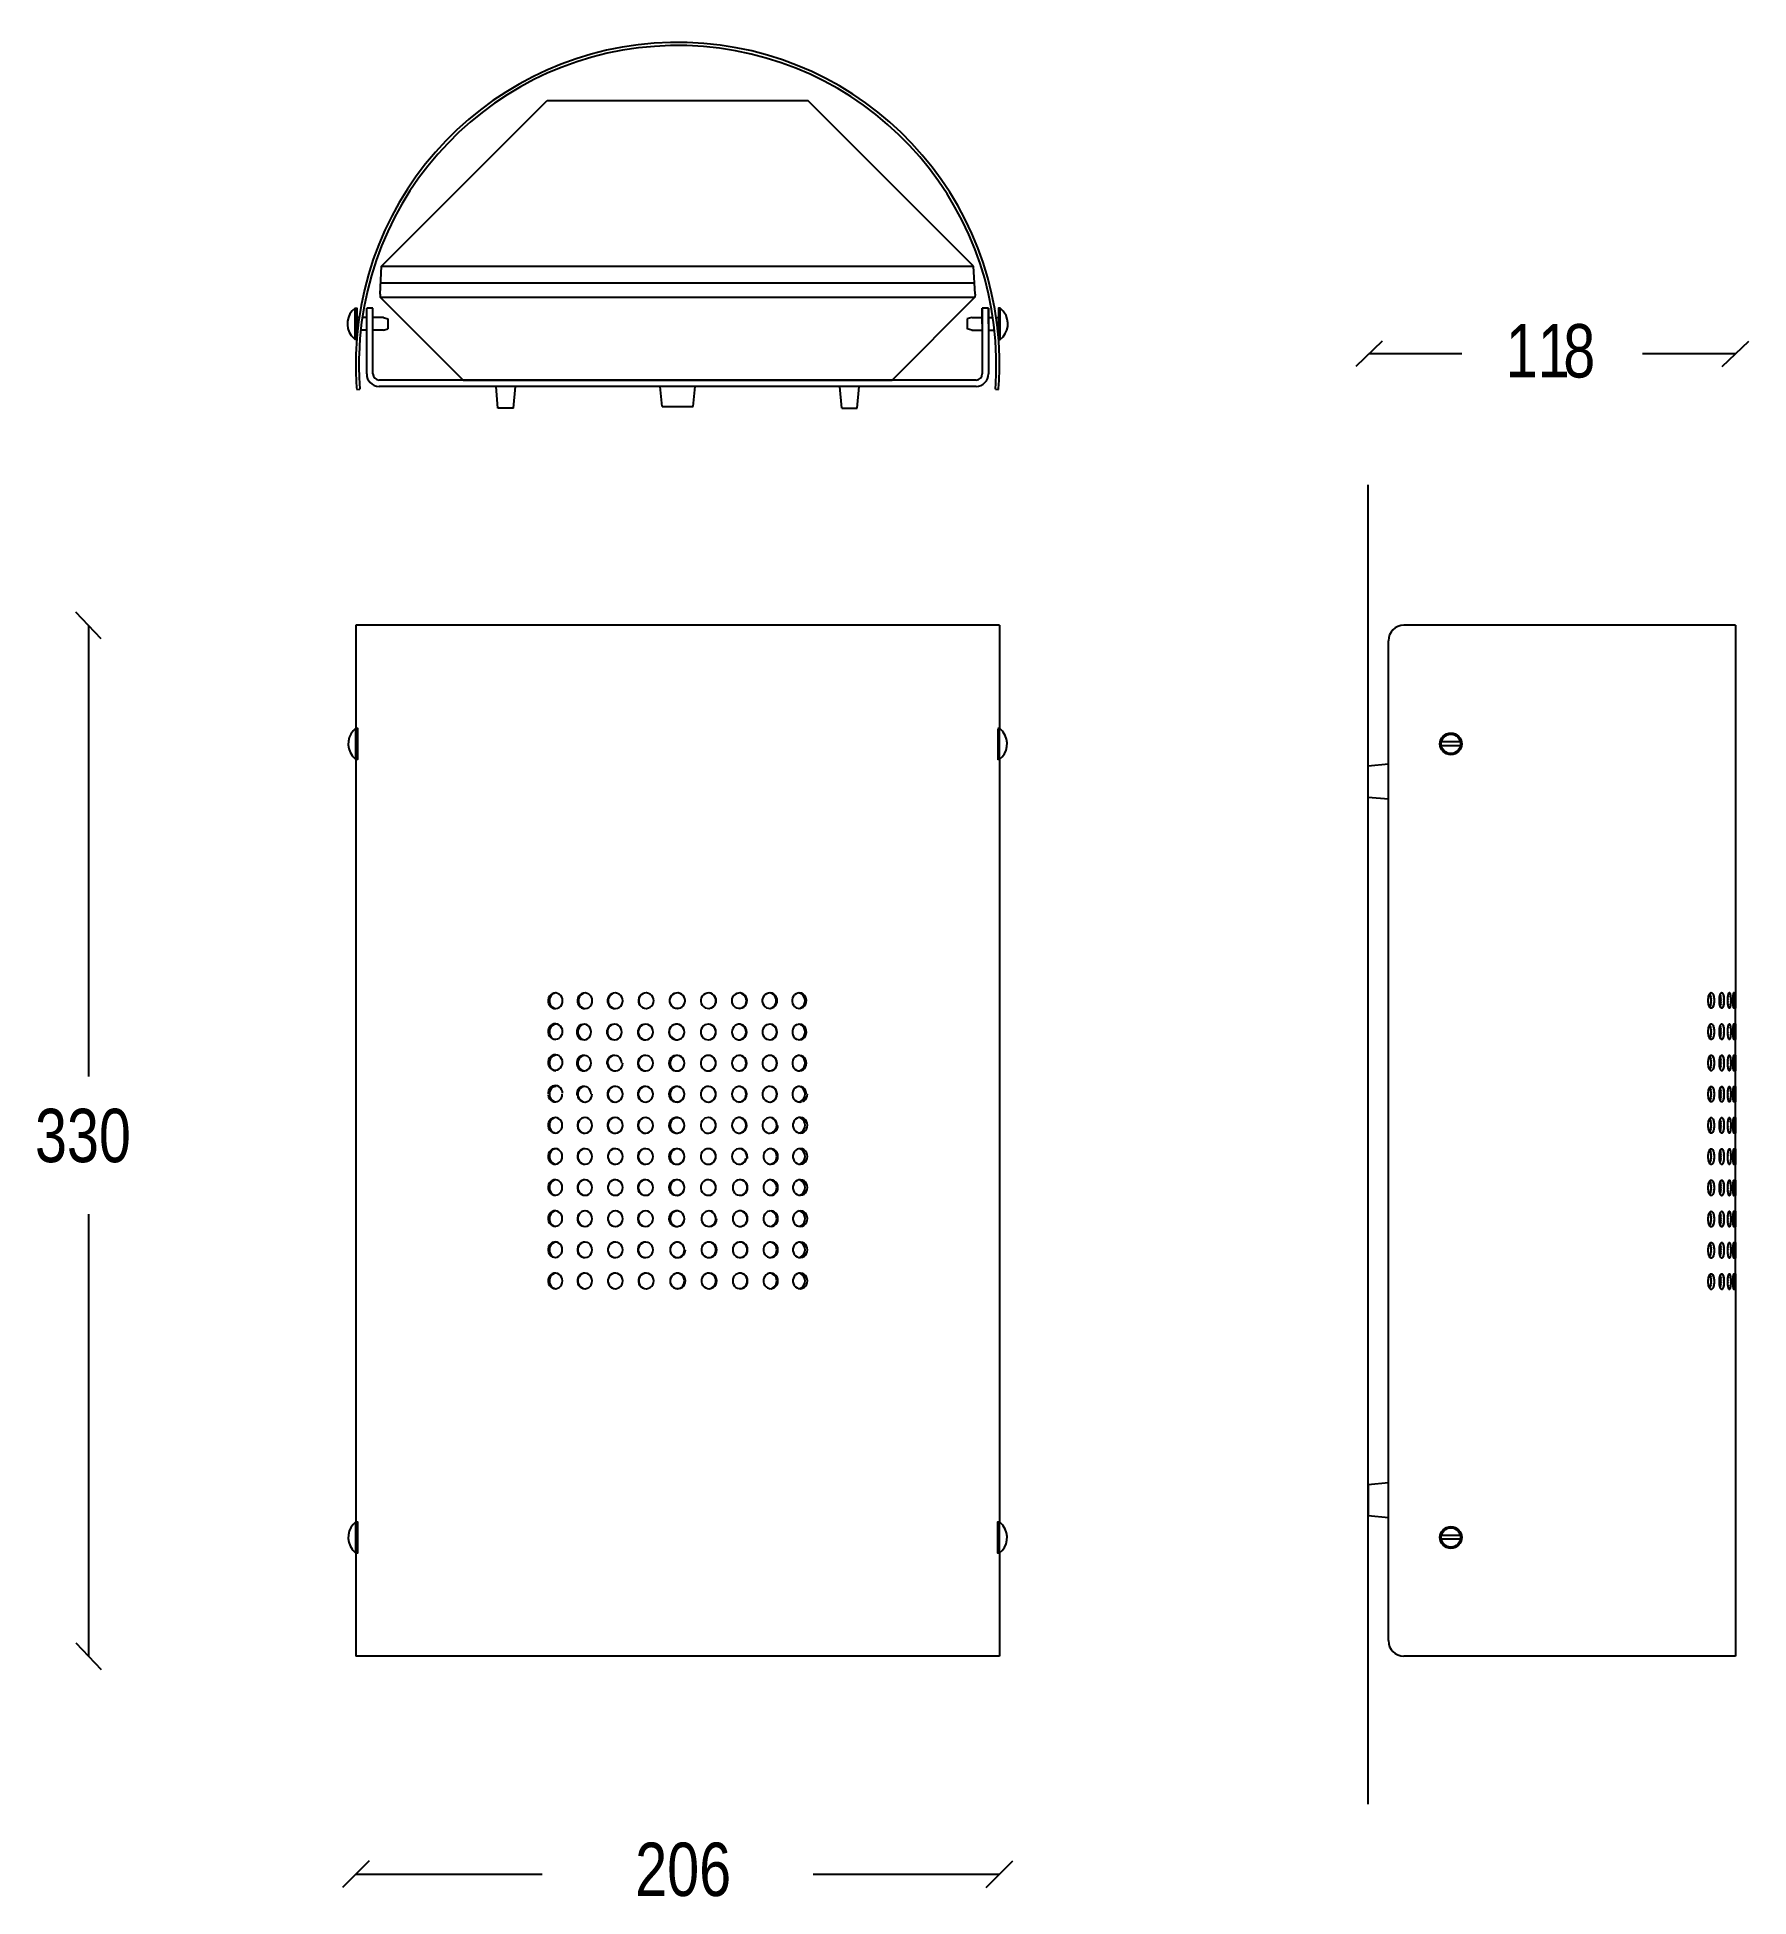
# Model space of a CAD drawing. Extents: x 1 to 213, y 3 to 234.
import ezdxf

# ---------------------------------------------------------------- set-up
doc = ezdxf.new("R2010")
doc.units = 0
doc.layers.add('LIVELLO_1', color=160, linetype='Continuous')
doc.styles.add('STD', font='txt')

# ---------------------------------------------------------------- blocks, each defined once
blk = doc.blocks.new('AI9-BLK1')
at = {"layer": 'LIVELLO_1', "color": 7}
for p, q in [((-63.29, 88.37), (-42.77, 108.89)), ((-42.77, 108.89), (-10.49, 108.89)), ((10.03, 88.37), (-10.49, 108.89)), ((-63.47, 84.89), (-63.29, 88.37)), ((-63.29, 88.37), (10.03, 88.37)), ((10.21, 84.89), (10.03, 88.37)), ((10.14, 86.25), (-63.4, 86.25)), ((-65.14, 81.22), (-65.14, 83.15)), ((-64.36, 83.15), (-65.14, 83.15)), ((-64.36, 81.22), (-64.36, 83.15)), ((-63.45, 84.51), (10.19, 84.51)), ((10.19, 84.51), (-0.07, 74.25)), ((10.21, 84.89), (10.19, 84.51)), ((11.88, 83.15), (11.11, 83.15)), ((11.11, 81.22), (11.11, 83.15)), ((11.11, 83.15), (11.11, 81.22)), ((11.88, 81.22), (11.88, 83.15)), ((11.88, 83.15), (11.88, 81.22)), ((-66.07, 81.99), (-66.37, 81.99)), ((-65.14, 81.99), (-65.68, 81.99)), ((-65.14, 75.02), (-65.14, 81.22)), ((-63.05, 81.99), (-64.36, 81.99)), ((-64.36, 75.02), (-64.36, 81.22)), ((-63.05, 81.99), (-62.5, 81.82)), ((-62.5, 81.82), (-62.5, 80.61)), ((9.79, 81.99), (9.25, 81.82)), ((9.25, 81.82), (9.25, 80.61)), ((9.79, 81.99), (11.11, 81.99)), ((11.11, 81.22), (11.11, 75.02)), ((11.88, 81.99), (12.42, 81.99)), ((11.88, 81.22), (11.88, 75.02)), ((12.82, 81.99), (13.12, 81.99)), ((-66.27, 80.44), (-66.37, 80.44)), ((-65.14, 80.44), (-65.88, 80.44)), ((-63.05, 80.44), (-64.36, 80.44)), ((-63.05, 80.44), (-62.5, 80.61)), ((9.79, 80.44), (9.25, 80.61)), ((9.79, 80.44), (11.11, 80.44)), ((11.88, 80.44), (12.62, 80.44)), ((13.01, 80.44), (13.12, 80.44)), ((60.64, 79.06), (57.35, 75.92)), ((102.75, 75.92), (106.04, 79.06)), ((70.5, 77.49), (58.99, 77.49)), ((104.39, 77.49), (92.89, 77.49)), ((10.33, 74.25), (-63.59, 74.25)), ((-53.19, 74.25), (-0.07, 74.25)), ((-66.37, 73.09), (-65.99, 73.12)), ((10.33, 73.47), (-63.59, 73.47)), ((-48.88, 70.76), (-49.12, 73.47)), ((-46.95, 70.76), (-46.71, 73.47)), ((-28.56, 70.96), (-28.78, 73.47)), ((-24.69, 70.96), (-24.47, 73.47)), ((-6.31, 70.76), (-6.55, 73.47)), ((-4.38, 70.76), (-4.14, 73.47)), ((12.73, 73.12), (13.11, 73.09)), ((-46.95, 70.76), (-48.88, 70.76)), ((-28.56, 70.96), (-24.69, 70.96)), ((-6.31, 70.76), (-4.38, 70.76)), ((58.84, 61.21), (58.84, -102.18)), ((58.88, -102.18), (58.88, 61.25)), ((-98.01, 42.19), (-101.15, 45.48)), ((-99.58, 43.83), (-99.58, -12.04)), ((-66.49, 43.88), (-66.49, 31.09)), ((13.23, 43.88), (-66.49, 43.88)), ((13.23, 43.88), (13.23, 31.09)), ((104.39, 43.88), (63.35, 43.88)), ((104.39, 43.88), (104.39, -1.6)), ((61.4, -81.93), (61.4, 41.95)), ((13.02, 31.05), (13.02, 27.18)), ((70.31, 29.41), (67.96, 29.41)), ((70.31, 28.94), (67.96, 28.94)), ((-66.49, 27.26), (-66.49, -67.23)), ((13.21, 27.24), (13.02, 27.24)), ((13.23, 27.26), (13.23, -67.23)), ((58.88, 26.46), (61.4, 26.69)), ((58.88, 22.59), (58.88, 26.46)), ((58.88, 22.59), (61.4, 22.37)), ((104.39, -5.52), (104.39, -3.59)), ((104.39, -9.39), (104.39, -7.45)), ((104.39, -13.26), (104.39, -11.33)), ((104.39, -17.13), (104.39, -15.19)), ((104.39, -21), (104.39, -19.07)), ((-17.98, -22.18), (-17.96, -21.95)), ((104.39, -24.87), (104.39, -22.93)), ((104.39, -28.74), (104.39, -26.8)), ((-99.58, -29.09), (-99.58, -83.85)), ((104.39, -32.61), (104.39, -30.68)), ((104.39, -36.48), (104.39, -34.54)), ((104.39, -38.38), (104.39, -83.86)), ((58.88, -62.57), (61.4, -62.35)), ((58.88, -62.57), (58.88, -66.44)), ((58.88, -66.44), (61.4, -66.66)), ((70.31, -68.92), (67.96, -68.92)), ((-66.49, -71.07), (-66.49, -83.86)), ((13.23, -71.07), (13.23, -83.86)), ((70.31, -69.38), (67.96, -69.38)), ((-101.15, -82.2), (-98.01, -85.5)), ((13.23, -83.86), (-66.49, -83.86)), ((104.39, -83.86), (63.33, -83.86)), ((-64.84, -109.2), (-68.14, -112.5)), ((11.59, -112.5), (14.88, -109.2)), ((-66.49, -110.85), (-43.4, -110.85)), ((-9.86, -110.85), (13.23, -110.85))]:
    blk.add_line(p, q, dxfattribs=at)
for points in [[(-66.57, 83.15), (-66.37, 83.15), (-66.37, 79.28), (-66.57, 79.28), (-66.57, 83.15)], [(-63.47, 84.89), (-63.45, 84.51), (-53.19, 74.25)], [(13.31, 83.15), (13.12, 83.15), (13.12, 79.28), (13.31, 79.28), (13.31, 83.15)], [(-66.47, 31.11), (-66.28, 31.11), (-66.28, 27.24), (-66.47, 27.24), (-66.47, 31.11)], [(13.02, 31.11), (13.21, 31.11), (13.21, 27.24)], [(-40.87, -2.65), (-40.9, -2.41), (-40.98, -2.19), (-41.11, -1.99), (-41.29, -1.84), (-41.49, -1.74), (-41.71, -1.69), (-41.94, -1.71), (-42.15, -1.78), (-42.34, -1.91), (-42.49, -2.09), (-42.6, -2.3), (-42.66, -2.53), (-42.66, -2.77), (-42.6, -3.01), (-42.49, -3.22), (-42.34, -3.4), (-42.15, -3.52), (-41.94, -3.6), (-41.71, -3.62), (-41.49, -3.57), (-41.29, -3.47), (-41.11, -3.31), (-40.98, -3.12), (-40.9, -2.89), (-40.87, -2.65)], [(-41.7, -1.69), (-41.91, -1.74), (-42.11, -1.85), (-42.28, -2), (-42.4, -2.19), (-42.48, -2.42), (-42.51, -2.65), (-42.48, -2.89), (-42.4, -3.11), (-42.28, -3.3), (-42.11, -3.46), (-41.92, -3.56), (-41.7, -3.61)], [(-37.2, -2.65), (-37.23, -2.41), (-37.31, -2.19), (-37.45, -1.99), (-37.63, -1.84), (-37.84, -1.74), (-38.07, -1.69), (-38.3, -1.71), (-38.52, -1.78), (-38.71, -1.91), (-38.87, -2.09), (-38.98, -2.3), (-39.04, -2.53), (-39.04, -2.77), (-38.98, -3.01), (-38.87, -3.22), (-38.71, -3.4), (-38.52, -3.52), (-38.3, -3.6), (-38.07, -3.62), (-37.84, -3.57), (-37.63, -3.47), (-37.45, -3.31), (-37.31, -3.12), (-37.23, -2.89), (-37.2, -2.65)], [(-38.07, -1.69), (-38.28, -1.73), (-38.47, -1.82), (-38.64, -1.95), (-38.78, -2.13), (-38.87, -2.32), (-38.92, -2.54), (-38.92, -2.76), (-38.87, -2.98), (-38.78, -3.18), (-38.64, -3.35), (-38.47, -3.49), (-38.28, -3.58), (-38.07, -3.62)], [(-33.42, -2.65), (-33.45, -2.41), (-33.54, -2.19), (-33.68, -1.99), (-33.86, -1.84), (-34.07, -1.74), (-34.31, -1.69), (-34.55, -1.71), (-34.77, -1.78), (-34.97, -1.91), (-35.14, -2.09), (-35.25, -2.3), (-35.31, -2.53), (-35.31, -2.77), (-35.25, -3.01), (-35.14, -3.22), (-34.97, -3.4), (-34.77, -3.52), (-34.55, -3.6), (-34.31, -3.62), (-34.07, -3.57), (-33.86, -3.47), (-33.68, -3.31), (-33.54, -3.12), (-33.45, -2.89), (-33.42, -2.65)], [(-34.33, -1.69), (-34.55, -1.72), (-34.75, -1.81), (-34.93, -1.95), (-35.07, -2.12), (-35.17, -2.32), (-35.23, -2.54), (-35.23, -2.77), (-35.17, -2.98), (-35.07, -3.19), (-34.93, -3.36), (-34.75, -3.49), (-34.55, -3.58), (-34.33, -3.62)], [(-29.57, -2.65), (-29.6, -2.41), (-29.69, -2.19), (-29.83, -1.99), (-30.02, -1.84), (-30.24, -1.74), (-30.48, -1.69), (-30.72, -1.71), (-30.95, -1.78), (-31.15, -1.91), (-31.32, -2.09), (-31.43, -2.3), (-31.49, -2.53), (-31.49, -2.77), (-31.43, -3.01), (-31.32, -3.22)], [(-30.52, -1.69), (-30.74, -1.72), (-30.96, -1.8), (-31.14, -1.94), (-31.29, -2.11), (-31.39, -2.31), (-31.45, -2.54), (-31.45, -2.77), (-31.39, -2.99), (-31.29, -3.19), (-31.14, -3.37), (-30.96, -3.5), (-30.74, -3.58), (-30.52, -3.62)], [(-25.7, -2.64), (-25.73, -2.42), (-25.81, -2.2), (-25.95, -2.01), (-26.12, -1.86), (-26.33, -1.75), (-26.55, -1.69), (-26.79, -1.7), (-27.01, -1.75), (-27.22, -1.86), (-27.39, -2.01), (-27.53, -2.2), (-27.61, -2.42), (-27.64, -2.64), (-27.61, -2.87), (-27.53, -3.09), (-27.39, -3.28), (-27.22, -3.43), (-27.01, -3.54), (-26.79, -3.59), (-26.55, -3.59), (-26.33, -3.54), (-26.12, -3.43), (-25.95, -3.28), (-25.81, -3.09), (-25.73, -2.87), (-25.7, -2.64)], [(-26.66, -3.62), (-26.45, -3.59), (-26.25, -3.52), (-26.07, -3.4), (-25.92, -3.25), (-25.81, -3.07), (-25.74, -2.86), (-25.71, -2.65), (-25.74, -2.42), (-25.83, -2.19), (-25.97, -2), (-26.15, -1.85), (-26.36, -1.74), (-26.59, -1.69), (-26.83, -1.7), (-27.06, -1.77), (-27.26, -1.89), (-27.43, -2.06), (-27.55, -2.27), (-27.62, -2.49), (-27.63, -2.73), (-27.58, -2.97), (-27.47, -3.18), (-27.32, -3.36), (-27.13, -3.5), (-26.91, -3.59), (-26.67, -3.62)], [(-21.84, -2.64), (-21.87, -2.41), (-21.96, -2.18), (-22.1, -1.99), (-22.29, -1.84), (-22.51, -1.73), (-22.74, -1.69), (-22.98, -1.71), (-23.22, -1.78), (-23.42, -1.91), (-23.58, -2.08), (-23.7, -2.29), (-23.76, -2.52), (-23.76, -2.76), (-23.7, -3), (-23.58, -3.21), (-23.42, -3.38), (-23.22, -3.51), (-22.98, -3.58), (-22.74, -3.6), (-22.51, -3.55), (-22.29, -3.45), (-22.1, -3.3), (-21.96, -3.11), (-21.87, -2.88), (-21.84, -2.64)], [(-22.82, -3.62), (-22.61, -3.59), (-22.42, -3.51), (-22.24, -3.4), (-22.09, -3.25), (-21.98, -3.06), (-21.91, -2.86), (-21.89, -2.65), (-21.91, -2.44), (-21.98, -2.24), (-22.09, -2.06), (-22.24, -1.91), (-22.41, -1.79), (-22.61, -1.72), (-22.82, -1.69)], [(-18.03, -2.64), (-18.05, -2.42), (-18.13, -2.2), (-18.26, -2.01), (-18.43, -1.86), (-18.64, -1.75), (-18.86, -1.69), (-19.09, -1.7), (-19.31, -1.75), (-19.51, -1.86), (-19.68, -2.01), (-19.82, -2.2), (-19.9, -2.42), (-19.92, -2.64), (-19.9, -2.87), (-19.82, -3.09), (-19.68, -3.28), (-19.51, -3.43), (-19.31, -3.54), (-19.09, -3.59), (-18.86, -3.59), (-18.64, -3.54), (-18.43, -3.43), (-18.26, -3.28), (-18.13, -3.09), (-18.05, -2.87), (-18.03, -2.64)], [(-19.01, -3.62), (-18.81, -3.58), (-18.62, -3.51), (-18.45, -3.39), (-18.3, -3.24), (-18.2, -3.06), (-18.13, -2.86), (-18.11, -2.65), (-18.13, -2.44), (-18.2, -2.24), (-18.3, -2.06), (-18.45, -1.91), (-18.62, -1.8), (-18.81, -1.72), (-19.01, -1.69)], [(-14.29, -2.64), (-14.32, -2.41), (-14.41, -2.18), (-14.54, -1.99), (-14.72, -1.84), (-14.93, -1.73), (-15.16, -1.69), (-15.39, -1.71), (-15.61, -1.78), (-15.81, -1.91), (-15.97, -2.08), (-16.08, -2.29), (-16.14, -2.52), (-16.14, -2.76), (-16.08, -3), (-15.97, -3.21), (-15.81, -3.38), (-15.61, -3.51), (-15.39, -3.58), (-15.16, -3.6), (-14.93, -3.55), (-14.72, -3.45), (-14.54, -3.3), (-14.41, -3.11), (-14.32, -2.88), (-14.29, -2.64)], [(-15.27, -3.62), (-15.08, -3.58), (-14.89, -3.5), (-14.73, -3.38), (-14.6, -3.23), (-14.5, -3.05), (-14.43, -2.86), (-14.41, -2.65), (-14.43, -2.45), (-14.5, -2.25), (-14.6, -2.07), (-14.73, -1.92), (-14.89, -1.8), (-15.08, -1.72), (-15.27, -1.69)], [(-10.68, -2.64), (-10.7, -2.41), (-10.79, -2.18), (-10.92, -1.99), (-11.09, -1.84), (-11.29, -1.73), (-11.51, -1.69), (-11.73, -1.71), (-11.95, -1.78), (-12.14, -1.91), (-12.29, -2.08), (-12.4, -2.29), (-12.46, -2.52), (-12.46, -2.76), (-12.4, -3), (-12.29, -3.21), (-12.14, -3.38), (-11.95, -3.51), (-11.73, -3.58), (-11.51, -3.6), (-11.29, -3.55), (-11.09, -3.45), (-10.92, -3.3), (-10.79, -3.11), (-10.7, -2.88), (-10.68, -2.64)], [(-11.64, -3.61), (-11.43, -3.56), (-11.23, -3.46), (-11.07, -3.3), (-10.94, -3.11), (-10.86, -2.89), (-10.83, -2.65), (-10.86, -2.42), (-10.94, -2.19), (-11.06, -2), (-11.23, -1.85), (-11.43, -1.74), (-11.64, -1.69)], [(-31.32, -3.21), (-31.15, -3.38), (-30.95, -3.51), (-30.72, -3.58), (-30.48, -3.6), (-30.24, -3.55), (-30.02, -3.45), (-29.83, -3.3), (-29.69, -3.11), (-29.6, -2.88), (-29.57, -2.64)], [(-40.87, -6.47), (-40.9, -6.23), (-40.99, -6.01), (-41.12, -5.81), (-41.29, -5.66), (-41.5, -5.56), (-41.72, -5.52), (-41.94, -5.53), (-42.15, -5.6), (-42.34, -5.73), (-42.49, -5.91), (-42.6, -6.12), (-42.66, -6.35), (-42.66, -6.59), (-42.6, -6.82), (-42.49, -7.03), (-42.34, -7.21), (-42.15, -7.33), (-41.94, -7.41), (-41.72, -7.42), (-41.5, -7.38), (-41.29, -7.28), (-41.12, -7.13), (-40.99, -6.93), (-40.9, -6.71), (-40.87, -6.47)], [(-41.7, -5.55), (-41.91, -5.6), (-42.11, -5.7), (-42.28, -5.86), (-42.4, -6.05), (-42.48, -6.27), (-42.51, -6.51), (-42.48, -6.74), (-42.4, -6.97), (-42.28, -7.16), (-42.11, -7.32), (-41.92, -7.42), (-41.7, -7.47)], [(-37.33, -6.52), (-37.36, -6.29), (-37.44, -6.06), (-37.58, -5.86), (-37.75, -5.71), (-37.96, -5.61), (-38.18, -5.56), (-38.41, -5.58), (-38.62, -5.65), (-38.81, -5.78), (-38.96, -5.96), (-39.07, -6.17), (-39.13, -6.4), (-39.13, -6.65), (-39.07, -6.88), (-38.96, -7.09), (-38.81, -7.27), (-38.62, -7.4), (-38.41, -7.47), (-38.18, -7.49), (-37.96, -7.44), (-37.75, -7.34), (-37.58, -7.19), (-37.44, -6.99), (-37.36, -6.77), (-37.33, -6.52)], [(-38.13, -5.56), (-38.34, -5.6), (-38.53, -5.69), (-38.7, -5.83), (-38.83, -6), (-38.93, -6.2), (-38.97, -6.41), (-38.97, -6.64), (-38.93, -6.85), (-38.83, -7.05), (-38.7, -7.23), (-38.53, -7.36), (-38.34, -7.45), (-38.13, -7.49)], [(-33.53, -6.53), (-33.56, -6.29), (-33.65, -6.06), (-33.78, -5.86), (-33.96, -5.71), (-34.17, -5.61), (-34.4, -5.56), (-34.63, -5.58), (-34.85, -5.65), (-35.05, -5.78), (-35.21, -5.96), (-35.32, -6.17), (-35.38, -6.4), (-35.38, -6.65), (-35.32, -6.88), (-35.21, -7.09), (-35.05, -7.27), (-34.85, -7.4), (-34.63, -7.47), (-34.4, -7.49), (-34.17, -7.44), (-33.96, -7.34), (-33.78, -7.19), (-33.65, -6.99), (-33.56, -6.77), (-33.53, -6.53)], [(-34.45, -5.56), (-34.67, -5.6), (-34.87, -5.69), (-35.04, -5.82), (-35.18, -5.99), (-35.28, -6.19), (-35.33, -6.41), (-35.33, -6.64), (-35.28, -6.86), (-35.18, -7.06), (-35.04, -7.23), (-34.87, -7.37), (-34.67, -7.45), (-34.45, -7.49)], [(-31.57, -6.65), (-31.51, -6.88), (-31.4, -7.1), (-31.23, -7.27), (-31.03, -7.4), (-30.8, -7.48), (-30.56, -7.49), (-30.33, -7.45), (-30.11, -7.34), (-29.93, -7.19), (-29.79, -6.99), (-29.7, -6.77), (-29.67, -6.53)], [(-29.67, -6.53), (-29.7, -6.29), (-29.78, -6.06), (-29.92, -5.86), (-30.11, -5.71), (-30.32, -5.61), (-30.55, -5.56), (-30.79, -5.58), (-31.01, -5.65), (-31.21, -5.78), (-31.37, -5.96), (-31.48, -6.17), (-31.54, -6.4), (-31.54, -6.65)], [(-30.57, -5.56), (-30.8, -5.6), (-31.01, -5.68), (-31.19, -5.81), (-31.34, -5.98), (-31.44, -6.19), (-31.5, -6.41), (-31.5, -6.64), (-31.44, -6.86), (-31.34, -7.07), (-31.19, -7.24), (-31.01, -7.37), (-30.8, -7.46), (-30.57, -7.49)], [(-25.78, -6.53), (-25.81, -6.29), (-25.89, -6.08), (-26.02, -5.89), (-26.2, -5.73), (-26.4, -5.62), (-26.63, -5.57), (-26.86, -5.57), (-27.08, -5.62), (-27.29, -5.73), (-27.46, -5.89), (-27.59, -6.08), (-27.68, -6.29), (-27.71, -6.53), (-27.68, -6.76), (-27.59, -6.98), (-27.46, -7.17), (-27.29, -7.32), (-27.08, -7.43), (-26.86, -7.48), (-26.63, -7.48), (-26.4, -7.43), (-26.2, -7.32), (-26.02, -7.17), (-25.89, -6.98), (-25.81, -6.76), (-25.78, -6.53)], [(-26.74, -7.49), (-26.52, -7.46), (-26.32, -7.39), (-26.14, -7.27), (-25.99, -7.12), (-25.88, -6.94), (-25.81, -6.74), (-25.79, -6.53), (-25.82, -6.29), (-25.9, -6.07), (-26.04, -5.87), (-26.22, -5.72), (-26.43, -5.61), (-26.66, -5.56), (-26.9, -5.58), (-27.13, -5.64), (-27.33, -5.77), (-27.5, -5.94), (-27.62, -6.14), (-27.68, -6.37), (-27.69, -6.61), (-27.64, -6.84), (-27.54, -7.05)], [(-21.9, -6.53), (-21.93, -6.29), (-22.01, -6.06), (-22.15, -5.86), (-22.33, -5.71), (-22.55, -5.61), (-22.78, -5.56), (-23.01, -5.58), (-23.24, -5.65), (-23.44, -5.78), (-23.6, -5.96), (-23.71, -6.17), (-23.77, -6.4), (-23.77, -6.65), (-23.71, -6.88), (-23.6, -7.09), (-23.44, -7.27), (-23.24, -7.4), (-23.01, -7.47), (-22.78, -7.49), (-22.55, -7.44), (-22.33, -7.34), (-22.15, -7.19), (-22.01, -6.99), (-21.93, -6.77), (-21.9, -6.53)], [(-22.8, -7.49), (-22.6, -7.46), (-22.4, -7.39), (-22.23, -7.27), (-22.08, -7.12), (-21.97, -6.94), (-21.9, -6.74), (-21.88, -6.53), (-21.9, -6.31), (-21.97, -6.11), (-22.08, -5.93), (-22.23, -5.78), (-22.4, -5.66), (-22.6, -5.59), (-22.8, -5.56)], [(-18.06, -6.53), (-18.09, -6.29), (-18.17, -6.08), (-18.3, -5.89), (-18.46, -5.73), (-18.66, -5.62), (-18.88, -5.57), (-19.1, -5.57), (-19.32, -5.62), (-19.52, -5.73), (-19.68, -5.89), (-19.81, -6.08), (-19.89, -6.29), (-19.92, -6.53), (-19.89, -6.76), (-19.81, -6.98), (-19.68, -7.17), (-19.52, -7.32), (-19.32, -7.43), (-19.1, -7.48), (-18.88, -7.48), (-18.66, -7.43), (-18.46, -7.32), (-18.3, -7.17), (-18.17, -6.98), (-18.09, -6.76), (-18.06, -6.53)], [(-19.04, -7.49), (-18.84, -7.46), (-18.65, -7.38), (-18.48, -7.26), (-18.34, -7.11), (-18.23, -6.93), (-18.17, -6.73), (-18.15, -6.53), (-18.17, -6.32), (-18.23, -6.12), (-18.34, -5.94), (-18.48, -5.79), (-18.65, -5.67), (-18.84, -5.6), (-19.04, -5.56)], [(-14.31, -6.53), (-14.34, -6.29), (-14.42, -6.06), (-14.55, -5.86), (-14.73, -5.71), (-14.93, -5.61), (-15.16, -5.56), (-15.38, -5.58), (-15.6, -5.65), (-15.79, -5.78), (-15.95, -5.96), (-16.06, -6.17), (-16.11, -6.4), (-16.11, -6.65), (-16.06, -6.88), (-15.95, -7.09), (-15.79, -7.27), (-15.6, -7.4), (-15.38, -7.47), (-15.16, -7.49), (-14.93, -7.44), (-14.73, -7.34), (-14.55, -7.19), (-14.42, -6.99), (-14.34, -6.77), (-14.31, -6.53)], [(-15.21, -7.49), (-15.02, -7.45), (-14.84, -7.37), (-14.67, -7.26), (-14.54, -7.11), (-14.44, -6.93), (-14.38, -6.73), (-14.36, -6.53), (-14.38, -6.32), (-14.44, -6.12), (-14.54, -5.95), (-14.67, -5.79), (-14.84, -5.68), (-15.02, -5.6), (-15.21, -5.56)], [(-10.68, -6.53), (-10.7, -6.29), (-10.78, -6.06), (-10.91, -5.86), (-11.08, -5.71), (-11.28, -5.61), (-11.49, -5.56), (-11.71, -5.58), (-11.92, -5.65), (-12.1, -5.78), (-12.26, -5.96), (-12.36, -6.17), (-12.42, -6.4), (-12.42, -6.65), (-12.36, -6.88), (-12.26, -7.09), (-12.1, -7.27), (-11.92, -7.4), (-11.71, -7.47), (-11.49, -7.49), (-11.28, -7.44), (-11.08, -7.34), (-10.91, -7.19), (-10.78, -6.99), (-10.7, -6.77), (-10.68, -6.53)], [(-11.23, -5.7), (-11.43, -5.6), (-11.64, -5.55)], [(-11.63, -7.49), (-11.42, -7.44), (-11.22, -7.33), (-11.06, -7.18), (-10.94, -6.98), (-10.86, -6.76), (-10.83, -6.53), (-10.86, -6.29), (-10.94, -6.07), (-11.06, -5.87), (-11.22, -5.72)], [(-27.41, -7.06), (-27.27, -7.24), (-27.09, -7.38), (-26.89, -7.47), (-26.67, -7.5)], [(-40.87, -10.3), (-40.9, -10.06), (-40.99, -9.83), (-41.12, -9.64), (-41.29, -9.49), (-41.5, -9.38), (-41.72, -9.34), (-41.94, -9.35), (-42.15, -9.43), (-42.34, -9.56), (-42.49, -9.73), (-42.6, -9.94), (-42.66, -10.18), (-42.66, -10.42), (-42.6, -10.65), (-42.49, -10.86), (-42.34, -11.03), (-42.15, -11.16), (-41.94, -11.24), (-41.72, -11.25), (-41.5, -11.2), (-41.29, -11.1), (-41.12, -10.95), (-40.99, -10.76), (-40.9, -10.53), (-40.87, -10.3)], [(-41.7, -9.41), (-41.91, -9.46), (-42.11, -9.56), (-42.28, -9.71), (-42.4, -9.91), (-42.48, -10.13), (-42.51, -10.37), (-42.48, -10.6), (-42.4, -10.82), (-42.28, -11.02), (-42.11, -11.17), (-41.92, -11.28), (-41.7, -11.33)], [(-37.33, -10.38), (-37.36, -10.14), (-37.44, -9.91), (-37.58, -9.72), (-37.75, -9.56), (-37.96, -9.46), (-38.18, -9.42), (-38.41, -9.43), (-38.62, -9.51), (-38.81, -9.63), (-38.96, -9.81), (-39.07, -10.02), (-39.13, -10.26), (-39.13, -10.5), (-39.07, -10.73), (-38.96, -10.95), (-38.81, -11.12), (-38.62, -11.25), (-38.41, -11.32), (-38.18, -11.34), (-37.96, -11.29), (-37.75, -11.19), (-37.58, -11.04), (-37.44, -10.84), (-37.36, -10.62), (-37.33, -10.38)], [(-38.13, -9.42), (-38.34, -9.46), (-38.53, -9.55), (-38.7, -9.68), (-38.83, -9.85), (-38.93, -10.05), (-38.97, -10.27), (-38.97, -10.49), (-38.93, -10.71), (-38.83, -10.91), (-38.7, -11.08), (-38.53, -11.21), (-38.34, -11.3), (-38.13, -11.34)], [(-33.53, -10.38), (-33.56, -10.14), (-33.65, -9.92), (-33.78, -9.72), (-33.96, -9.56), (-34.17, -9.47), (-34.4, -9.42), (-34.63, -9.43), (-34.85, -9.51), (-35.05, -9.64), (-35.21, -9.81), (-35.32, -10.03), (-35.38, -10.26), (-35.38, -10.5)], [(-34.45, -9.42), (-34.67, -9.45), (-34.87, -9.54), (-35.04, -9.67), (-35.18, -9.85), (-35.28, -10.05), (-35.33, -10.27), (-35.33, -10.49), (-35.28, -10.71), (-35.18, -10.92), (-35.04, -11.09), (-34.87, -11.22), (-34.67, -11.31), (-34.45, -11.34)], [(-35.27, -10.5), (-35.21, -10.74), (-35.1, -10.95), (-34.94, -11.13), (-34.75, -11.25), (-34.53, -11.33), (-34.29, -11.34), (-34.07, -11.3), (-33.86, -11.2), (-33.68, -11.04), (-33.54, -10.85), (-33.45, -10.62), (-33.42, -10.38)], [(-29.67, -10.38), (-29.7, -10.15), (-29.79, -9.92), (-29.93, -9.73), (-30.11, -9.57), (-30.33, -9.47), (-30.56, -9.42), (-30.8, -9.44), (-31.03, -9.51), (-31.23, -9.64), (-31.4, -9.82), (-31.51, -10.03), (-31.57, -10.26), (-31.57, -10.5), (-31.51, -10.74), (-31.4, -10.95), (-31.23, -11.13), (-31.03, -11.26), (-30.8, -11.33), (-30.56, -11.35), (-30.33, -11.3), (-30.11, -11.2), (-29.93, -11.04), (-29.79, -10.85), (-29.7, -10.62), (-29.67, -10.38)], [(-30.57, -9.42), (-30.8, -9.45), (-31.01, -9.53), (-31.19, -9.67), (-31.34, -9.84), (-31.44, -10.04), (-31.5, -10.27), (-31.5, -10.5), (-31.44, -10.72), (-31.34, -10.92), (-31.19, -11.09), (-31.01, -11.23), (-30.8, -11.31), (-30.57, -11.34)], [(-25.78, -10.38), (-25.81, -10.15), (-25.89, -9.93), (-26.02, -9.74), (-26.2, -9.59), (-26.4, -9.48), (-26.63, -9.42), (-26.86, -9.42), (-27.08, -9.48), (-27.29, -9.59), (-27.46, -9.74), (-27.59, -9.93), (-27.68, -10.15), (-27.71, -10.38), (-27.68, -10.61), (-27.59, -10.83), (-27.46, -11.02), (-27.29, -11.17), (-27.08, -11.28), (-26.86, -11.34), (-26.63, -11.34), (-26.4, -11.28), (-26.2, -11.17), (-26.02, -11.02), (-25.89, -10.83), (-25.81, -10.61), (-25.78, -10.38)], [(-26.66, -11.35), (-26.47, -11.33), (-26.28, -11.25), (-26.12, -11.14), (-25.98, -10.98), (-25.87, -10.8), (-25.81, -10.6), (-25.79, -10.39), (-25.81, -10.15), (-25.89, -9.93), (-26.02, -9.73), (-26.19, -9.58), (-26.38, -9.48), (-26.6, -9.43), (-26.82, -9.44), (-27.03, -9.5), (-27.21, -9.63), (-27.37, -9.8), (-27.48, -10), (-27.54, -10.23), (-27.55, -10.47), (-27.51, -10.7), (-27.41, -10.91), (-27.27, -11.1), (-27.09, -11.24), (-26.89, -11.32), (-26.67, -11.35)], [(-21.9, -10.38), (-21.93, -10.14), (-22.01, -9.92), (-22.15, -9.72), (-22.33, -9.56), (-22.55, -9.47), (-22.78, -9.42), (-23.01, -9.43), (-23.24, -9.51), (-23.44, -9.64), (-23.6, -9.81), (-23.71, -10.03), (-23.77, -10.26), (-23.77, -10.5), (-23.71, -10.74), (-23.6, -10.95), (-23.44, -11.12), (-23.24, -11.25), (-23.01, -11.33), (-22.78, -11.34), (-22.55, -11.3), (-22.33, -11.19), (-22.15, -11.04), (-22.01, -10.84), (-21.93, -10.62), (-21.9, -10.38)], [(-22.8, -11.34), (-22.6, -11.32), (-22.4, -11.24), (-22.23, -11.13), (-22.08, -10.97), (-21.97, -10.79), (-21.9, -10.59), (-21.88, -10.38), (-21.9, -10.17), (-21.97, -9.97), (-22.08, -9.79), (-22.23, -9.64), (-22.4, -9.52), (-22.6, -9.44), (-22.8, -9.42)], [(-18.06, -10.38), (-18.09, -10.15), (-18.17, -9.93), (-18.3, -9.74), (-18.46, -9.59), (-18.66, -9.48), (-18.88, -9.42), (-19.1, -9.42), (-19.32, -9.48), (-19.52, -9.59), (-19.68, -9.74), (-19.81, -9.93), (-19.89, -10.15), (-19.92, -10.38), (-19.89, -10.61), (-19.81, -10.83), (-19.68, -11.02), (-19.52, -11.17), (-19.32, -11.28), (-19.1, -11.34), (-18.88, -11.34), (-18.66, -11.28), (-18.46, -11.17), (-18.3, -11.02), (-18.17, -10.83), (-18.09, -10.61), (-18.06, -10.38)], [(-19.04, -11.34), (-18.84, -11.31), (-18.65, -11.24), (-18.48, -11.12), (-18.34, -10.97), (-18.23, -10.79), (-18.17, -10.59), (-18.15, -10.38), (-18.17, -10.17), (-18.23, -9.97), (-18.34, -9.79), (-18.48, -9.64), (-18.65, -9.53), (-18.84, -9.45), (-19.04, -9.42)], [(-14.31, -10.38), (-14.34, -10.14), (-14.42, -9.92), (-14.55, -9.72), (-14.73, -9.56), (-14.93, -9.47), (-15.16, -9.42), (-15.38, -9.43), (-15.6, -9.51), (-15.79, -9.64), (-15.95, -9.81), (-16.06, -10.03), (-16.11, -10.26), (-16.11, -10.5), (-16.06, -10.74), (-15.95, -10.95), (-15.79, -11.13), (-15.6, -11.25), (-15.38, -11.33), (-15.16, -11.34), (-14.93, -11.3), (-14.73, -11.2), (-14.55, -11.04), (-14.42, -10.85), (-14.34, -10.62), (-14.31, -10.38)], [(-15.21, -11.34), (-15.02, -11.31), (-14.84, -11.23), (-14.67, -11.11), (-14.54, -10.96), (-14.44, -10.78), (-14.38, -10.59), (-14.36, -10.38), (-14.38, -10.18), (-14.44, -9.98), (-14.54, -9.8), (-14.67, -9.65), (-14.84, -9.53), (-15.02, -9.45), (-15.21, -9.42)], [(-10.68, -10.38), (-10.7, -10.14), (-10.78, -9.92), (-10.91, -9.72), (-11.08, -9.56), (-11.28, -9.47), (-11.49, -9.42), (-11.71, -9.43), (-11.92, -9.51), (-12.1, -9.64), (-12.26, -9.81), (-12.36, -10.03), (-12.42, -10.26), (-12.42, -10.5), (-12.36, -10.74), (-12.26, -10.95), (-12.1, -11.13), (-11.92, -11.25), (-11.71, -11.33), (-11.49, -11.34), (-11.28, -11.3), (-11.08, -11.2), (-10.91, -11.04), (-10.78, -10.85), (-10.7, -10.62), (-10.68, -10.38)], [(-11.64, -11.33), (-11.43, -11.28), (-11.23, -11.17), (-11.07, -11.02), (-10.94, -10.82), (-10.86, -10.6), (-10.83, -10.37), (-10.86, -10.13), (-10.94, -9.91), (-11.06, -9.71), (-11.23, -9.56), (-11.43, -9.46), (-11.64, -9.41)], [(-40.87, -14.12), (-40.9, -13.88), (-40.99, -13.66), (-41.12, -13.46), (-41.29, -13.31), (-41.5, -13.21), (-41.72, -13.17), (-41.94, -13.18), (-42.15, -13.25), (-42.34, -13.38), (-42.49, -13.56), (-42.6, -13.77), (-42.66, -14), (-42.66, -14.24)], [(-41.7, -13.26), (-41.91, -13.31), (-42.11, -13.42), (-42.28, -13.57), (-42.4, -13.77), (-42.48, -13.99), (-42.51, -14.22), (-42.48, -14.46), (-42.4, -14.68), (-42.28, -14.88), (-42.11, -15.03), (-41.92, -15.14), (-41.7, -15.19)], [(-37.33, -14.23), (-37.36, -13.99), (-37.44, -13.77), (-37.58, -13.57), (-37.75, -13.42), (-37.96, -13.31), (-38.18, -13.27), (-38.41, -13.28), (-38.62, -13.36), (-38.81, -13.49), (-38.96, -13.66), (-39.07, -13.87), (-39.13, -14.11), (-39.13, -14.35)], [(-38.13, -13.28), (-38.34, -13.31), (-38.53, -13.4), (-38.7, -13.54), (-38.83, -13.71), (-38.93, -13.91), (-38.97, -14.12), (-38.97, -14.35), (-38.93, -14.56), (-38.83, -14.76), (-38.7, -14.94), (-38.53, -15.07), (-38.34, -15.16), (-38.13, -15.2)], [(-34.45, -13.27), (-34.67, -13.31), (-34.87, -13.4), (-35.04, -13.53), (-35.18, -13.7), (-35.28, -13.9), (-35.33, -14.12), (-35.33, -14.35), (-35.28, -14.57), (-35.18, -14.77), (-35.04, -14.94), (-34.87, -15.08), (-34.67, -15.16), (-34.45, -15.2)], [(-33.42, -14.24), (-33.45, -14), (-33.54, -13.77), (-33.68, -13.58), (-33.86, -13.42), (-34.07, -13.32), (-34.29, -13.28), (-34.53, -13.29), (-34.75, -13.36), (-34.94, -13.49), (-35.1, -13.67), (-35.21, -13.88), (-35.27, -14.12), (-35.27, -14.36), (-35.21, -14.59), (-35.1, -14.8), (-34.94, -14.98), (-34.75, -15.11), (-34.53, -15.18), (-34.29, -15.2), (-34.07, -15.15), (-33.86, -15.05), (-33.68, -14.9), (-33.54, -14.7), (-33.45, -14.48), (-33.42, -14.24)], [(-29.67, -14.24), (-29.7, -14), (-29.79, -13.77), (-29.93, -13.58), (-30.11, -13.43), (-30.33, -13.32), (-30.56, -13.28), (-30.8, -13.29), (-31.03, -13.37), (-31.23, -13.49), (-31.4, -13.67), (-31.51, -13.88), (-31.57, -14.12), (-31.57, -14.36), (-31.51, -14.59), (-31.4, -14.8), (-31.23, -14.98), (-31.03, -15.11), (-30.8, -15.19), (-30.56, -15.2), (-30.33, -15.15), (-30.11, -15.05), (-29.93, -14.9), (-29.79, -14.7), (-29.7, -14.48), (-29.67, -14.24)], [(-30.57, -13.27), (-30.8, -13.3), (-31.01, -13.39), (-31.19, -13.52), (-31.34, -13.7), (-31.44, -13.9), (-31.5, -14.12), (-31.5, -14.35), (-31.44, -14.57), (-31.34, -14.78), (-31.19, -14.95), (-31.01, -15.08), (-30.8, -15.17), (-30.57, -15.2)], [(-25.78, -14.24), (-25.81, -14.01), (-25.89, -13.79), (-26.02, -13.6), (-26.2, -13.44), (-26.4, -13.34), (-26.63, -13.28), (-26.86, -13.28), (-27.08, -13.34), (-27.29, -13.44), (-27.46, -13.6), (-27.59, -13.79), (-27.68, -14.01), (-27.71, -14.24), (-27.68, -14.47), (-27.59, -14.68), (-27.46, -14.88), (-27.29, -15.03), (-27.08, -15.14), (-26.86, -15.19), (-26.63, -15.19), (-26.4, -15.14), (-26.2, -15.03), (-26.02, -14.88), (-25.89, -14.68), (-25.81, -14.47), (-25.78, -14.24)], [(-26.66, -15.2), (-26.47, -15.18), (-26.28, -15.11), (-26.12, -14.99), (-25.98, -14.84), (-25.87, -14.66), (-25.81, -14.45), (-25.79, -14.24), (-25.81, -14.01), (-25.89, -13.78), (-26.02, -13.59), (-26.19, -13.44), (-26.38, -13.33), (-26.6, -13.28), (-26.82, -13.29), (-27.03, -13.36), (-27.21, -13.48), (-27.37, -13.65), (-27.48, -13.85), (-27.54, -14.08), (-27.55, -14.32), (-27.51, -14.55), (-27.41, -14.77), (-27.27, -14.95), (-27.09, -15.09), (-26.89, -15.18), (-26.67, -15.2)], [(-21.9, -14.24), (-21.93, -14), (-22.01, -13.77), (-22.15, -13.58), (-22.33, -13.42), (-22.55, -13.32), (-22.78, -13.28), (-23.01, -13.29), (-23.24, -13.36), (-23.44, -13.49), (-23.6, -13.67), (-23.71, -13.88), (-23.77, -14.12), (-23.77, -14.36), (-23.71, -14.59), (-23.6, -14.8), (-23.44, -14.98), (-23.24, -15.11), (-23.01, -15.18), (-22.78, -15.2), (-22.55, -15.15), (-22.33, -15.05), (-22.15, -14.9), (-22.01, -14.7), (-21.93, -14.48), (-21.9, -14.24)], [(-22.8, -15.2), (-22.6, -15.17), (-22.4, -15.1), (-22.23, -14.98), (-22.08, -14.83), (-21.97, -14.65), (-21.9, -14.45), (-21.88, -14.24), (-21.9, -14.02), (-21.97, -13.82), (-22.08, -13.64), (-22.23, -13.49), (-22.4, -13.37), (-22.6, -13.3), (-22.8, -13.27)], [(-18.06, -14.24), (-18.09, -14.01), (-18.17, -13.79), (-18.3, -13.6), (-18.46, -13.44), (-18.66, -13.34), (-18.88, -13.28), (-19.1, -13.28), (-19.32, -13.34), (-19.52, -13.44), (-19.68, -13.6), (-19.81, -13.79), (-19.89, -14.01), (-19.92, -14.24), (-19.89, -14.47), (-19.81, -14.68), (-19.68, -14.88), (-19.52, -15.03), (-19.32, -15.14), (-19.1, -15.19), (-18.88, -15.19), (-18.66, -15.14), (-18.46, -15.03), (-18.3, -14.88), (-18.17, -14.68), (-18.09, -14.47), (-18.06, -14.24)], [(-19.04, -15.2), (-18.84, -15.17), (-18.65, -15.09), (-18.48, -14.97), (-18.34, -14.82), (-18.23, -14.64), (-18.17, -14.44), (-18.15, -14.24), (-18.17, -14.03), (-18.23, -13.83), (-18.34, -13.65), (-18.48, -13.5), (-18.65, -13.38), (-18.84, -13.3), (-19.04, -13.27)], [(-14.31, -14.24), (-14.34, -14), (-14.42, -13.77), (-14.55, -13.58), (-14.73, -13.42), (-14.93, -13.32), (-15.16, -13.28), (-15.38, -13.29), (-15.6, -13.36), (-15.79, -13.49), (-15.95, -13.67), (-16.06, -13.88), (-16.11, -14.12), (-16.11, -14.36), (-16.06, -14.59), (-15.95, -14.8), (-15.79, -14.98), (-15.6, -15.11), (-15.38, -15.18), (-15.16, -15.2), (-14.93, -15.15), (-14.73, -15.05), (-14.55, -14.9), (-14.42, -14.7), (-14.34, -14.48), (-14.31, -14.24)], [(-15.21, -15.2), (-15.02, -15.16), (-14.84, -15.09), (-14.67, -14.97), (-14.54, -14.82), (-14.44, -14.64), (-14.38, -14.44), (-14.36, -14.24), (-14.38, -14.03), (-14.44, -13.83), (-14.54, -13.66), (-14.67, -13.5), (-14.84, -13.39), (-15.02, -13.31), (-15.21, -13.28)], [(-10.68, -14.24), (-10.7, -14), (-10.78, -13.77), (-10.91, -13.58), (-11.08, -13.42), (-11.28, -13.32), (-11.49, -13.28), (-11.71, -13.29), (-11.92, -13.36), (-12.1, -13.49), (-12.26, -13.67), (-12.36, -13.88), (-12.42, -14.12), (-12.42, -14.36), (-12.36, -14.59), (-12.26, -14.8), (-12.1, -14.98), (-11.92, -15.11), (-11.71, -15.18), (-11.49, -15.2), (-11.28, -15.15)], [(-11.64, -15.19), (-11.43, -15.14), (-11.23, -15.03), (-11.07, -14.88), (-10.94, -14.68), (-10.86, -14.46), (-10.83, -14.22), (-10.86, -13.99), (-10.94, -13.77), (-11.06, -13.57), (-11.23, -13.42), (-11.43, -13.31), (-11.64, -13.26)], [(-42.66, -14.35), (-42.6, -14.59), (-42.5, -14.8), (-42.35, -14.97), (-42.17, -15.1), (-41.96, -15.18), (-41.74, -15.19), (-41.53, -15.15), (-41.33, -15.04), (-41.16, -14.89), (-41.03, -14.7), (-40.94, -14.47), (-40.92, -14.23)], [(-39.02, -14.36), (-38.97, -14.59), (-38.86, -14.8), (-38.7, -14.98), (-38.51, -15.11), (-38.3, -15.18), (-38.07, -15.2), (-37.85, -15.15), (-37.64, -15.05), (-37.47, -14.9), (-37.33, -14.7), (-37.25, -14.48), (-37.22, -14.24)], [(-11.17, -15.14), (-10.97, -15.04), (-10.79, -14.89), (-10.66, -14.69), (-10.58, -14.46), (-10.55, -14.22)], [(-40.92, -18.08), (-40.94, -17.84), (-41.03, -17.62), (-41.16, -17.42), (-41.33, -17.27), (-41.53, -17.17), (-41.74, -17.12), (-41.96, -17.14), (-42.17, -17.21), (-42.35, -17.34), (-42.5, -17.52), (-42.6, -17.73), (-42.66, -17.96), (-42.66, -18.2), (-42.6, -18.44), (-42.5, -18.65), (-42.35, -18.83), (-42.17, -18.95), (-41.96, -19.03), (-41.74, -19.04), (-41.53, -19), (-41.33, -18.9), (-41.16, -18.74), (-41.03, -18.55), (-40.94, -18.32), (-40.92, -18.08)], [(-41.7, -17.12), (-41.91, -17.17), (-42.11, -17.27), (-42.28, -17.43), (-42.4, -17.62), (-42.48, -17.84), (-42.51, -18.08), (-42.48, -18.32), (-42.4, -18.54), (-42.28, -18.73), (-42.11, -18.89), (-41.92, -18.99), (-41.7, -19.04)], [(-37.22, -18.09), (-37.25, -17.85), (-37.33, -17.63), (-37.47, -17.43), (-37.64, -17.28), (-37.85, -17.17), (-38.07, -17.13), (-38.3, -17.14), (-38.51, -17.22), (-38.7, -17.35), (-38.86, -17.52), (-38.97, -17.74), (-39.02, -17.97), (-39.02, -18.21), (-38.97, -18.45), (-38.86, -18.66), (-38.7, -18.84), (-38.51, -18.96), (-38.3, -19.04), (-38.07, -19.05), (-37.85, -19.01), (-37.64, -18.9), (-37.47, -18.75), (-37.33, -18.56), (-37.25, -18.33), (-37.22, -18.09)], [(-38.13, -17.13), (-38.34, -17.17), (-38.53, -17.26), (-38.7, -17.39), (-38.83, -17.56), (-38.93, -17.76), (-38.97, -17.98), (-38.97, -18.2), (-38.93, -18.42), (-38.83, -18.62), (-38.7, -18.79), (-38.53, -18.92), (-38.34, -19.01), (-38.13, -19.05)], [(-34.45, -17.13), (-34.67, -17.16), (-34.87, -17.25), (-35.04, -17.38), (-35.18, -17.56), (-35.28, -17.76), (-35.33, -17.98), (-35.33, -18.2), (-35.28, -18.42), (-35.18, -18.62), (-35.04, -18.8), (-34.87, -18.93), (-34.67, -19.02), (-34.45, -19.05)], [(-33.42, -18.09), (-33.45, -17.85), (-33.54, -17.63), (-33.68, -17.43), (-33.86, -17.28), (-34.07, -17.17), (-34.29, -17.13), (-34.53, -17.14), (-34.75, -17.22), (-34.94, -17.35), (-35.1, -17.52), (-35.21, -17.74), (-35.27, -17.97), (-35.27, -18.21), (-35.21, -18.45), (-35.1, -18.66), (-34.94, -18.84), (-34.75, -18.96), (-34.53, -19.04), (-34.29, -19.05), (-34.07, -19.01), (-33.86, -18.9), (-33.68, -18.75), (-33.54, -18.56), (-33.45, -18.33), (-33.42, -18.09)], [(-29.67, -18.09), (-29.7, -17.85), (-29.79, -17.63), (-29.93, -17.43), (-30.11, -17.28), (-30.33, -17.18), (-30.56, -17.13), (-30.8, -17.15), (-31.03, -17.22), (-31.23, -17.35), (-31.4, -17.53), (-31.51, -17.74), (-31.57, -17.97), (-31.57, -18.21), (-31.51, -18.45), (-31.4, -18.66), (-31.23, -18.83), (-31.03, -18.96), (-30.8, -19.04), (-30.56, -19.05), (-30.33, -19.01), (-30.11, -18.91), (-29.93, -18.75), (-29.79, -18.56), (-29.7, -18.33), (-29.67, -18.09)], [(-30.57, -17.13), (-30.8, -17.16), (-31.01, -17.24), (-31.19, -17.38), (-31.34, -17.55), (-31.44, -17.75), (-31.5, -17.98), (-31.5, -18.2), (-31.44, -18.43), (-31.34, -18.63), (-31.19, -18.8), (-31.01, -18.94), (-30.8, -19.02), (-30.57, -19.06)], [(-25.78, -18.09), (-25.81, -17.86), (-25.89, -17.64), (-26.02, -17.45), (-26.2, -17.3), (-26.4, -17.19), (-26.63, -17.13), (-26.86, -17.13), (-27.08, -17.19), (-27.29, -17.3), (-27.46, -17.45), (-27.59, -17.64), (-27.68, -17.86), (-27.71, -18.09), (-27.68, -18.32), (-27.59, -18.54), (-27.46, -18.73), (-27.29, -18.88), (-27.08, -18.99), (-26.86, -19.05), (-26.63, -19.05), (-26.4, -18.99), (-26.2, -18.88), (-26.02, -18.73), (-25.89, -18.54), (-25.81, -18.32), (-25.78, -18.09)], [(-26.66, -19.06), (-26.47, -19.03), (-26.28, -18.96), (-26.12, -18.85), (-25.98, -18.69), (-25.87, -18.51), (-25.81, -18.31), (-25.79, -18.1), (-25.81, -17.86), (-25.89, -17.64), (-26.02, -17.44), (-26.19, -17.29), (-26.38, -17.18), (-26.6, -17.14), (-26.82, -17.15), (-27.03, -17.21), (-27.21, -17.34), (-27.37, -17.51), (-27.48, -17.71), (-27.54, -17.94), (-27.55, -18.17), (-27.51, -18.41), (-27.41, -18.62), (-27.27, -18.8), (-27.09, -18.94), (-26.89, -19.03), (-26.67, -19.06)], [(-21.9, -18.09), (-21.93, -17.85), (-22.01, -17.63), (-22.15, -17.43), (-22.33, -17.28), (-22.55, -17.17), (-22.78, -17.13), (-23.01, -17.14), (-23.24, -17.22), (-23.44, -17.35), (-23.6, -17.52), (-23.71, -17.74), (-23.77, -17.97), (-23.77, -18.21), (-23.71, -18.45), (-23.6, -18.66), (-23.44, -18.83), (-23.24, -18.96), (-23.01, -19.04), (-22.78, -19.05), (-22.55, -19.01), (-22.33, -18.9), (-22.15, -18.75), (-22.01, -18.55), (-21.93, -18.33), (-21.9, -18.09)], [(-22.8, -19.06), (-22.6, -19.03), (-22.4, -18.95), (-22.23, -18.84), (-22.08, -18.69), (-21.97, -18.5), (-21.9, -18.3), (-21.88, -18.09), (-21.9, -17.88), (-21.97, -17.68), (-22.08, -17.5), (-22.23, -17.35), (-22.4, -17.23), (-22.6, -17.16), (-22.8, -17.13)], [(-18.06, -18.09), (-18.09, -17.86), (-18.17, -17.64), (-18.3, -17.45), (-18.46, -17.3), (-18.66, -17.19), (-18.88, -17.13), (-19.1, -17.13), (-19.32, -17.19), (-19.52, -17.3), (-19.68, -17.45), (-19.81, -17.64), (-19.89, -17.86), (-19.92, -18.09), (-19.89, -18.32), (-19.81, -18.54), (-19.68, -18.73), (-19.52, -18.88), (-19.32, -18.99), (-19.1, -19.05), (-18.88, -19.05), (-18.66, -18.99), (-18.46, -18.88), (-18.3, -18.73), (-18.17, -18.54), (-18.09, -18.32), (-18.06, -18.09)], [(-19.04, -19.05), (-18.84, -19.02), (-18.65, -18.95), (-18.48, -18.83), (-18.34, -18.68), (-18.23, -18.5), (-18.17, -18.3), (-18.15, -18.09), (-18.17, -17.88), (-18.23, -17.68), (-18.34, -17.5), (-18.48, -17.35), (-18.65, -17.24), (-18.84, -17.16), (-19.04, -17.13)], [(-14.31, -18.09), (-14.34, -17.85), (-14.42, -17.63), (-14.55, -17.43), (-14.73, -17.28), (-14.93, -17.17), (-15.16, -17.13), (-15.38, -17.14), (-15.6, -17.22), (-15.79, -17.35), (-15.95, -17.52), (-16.06, -17.74), (-16.11, -17.97), (-16.11, -18.21), (-16.06, -18.45), (-15.95, -18.66), (-15.79, -18.84), (-15.6, -18.96), (-15.38, -19.04), (-15.16, -19.05), (-14.93, -19.01)], [(-15.21, -19.05), (-15.02, -19.02), (-14.84, -18.94), (-14.67, -18.82), (-14.54, -18.67), (-14.44, -18.49), (-14.38, -18.3), (-14.36, -18.09), (-14.38, -17.89), (-14.44, -17.69), (-14.54, -17.51), (-14.67, -17.36), (-14.84, -17.24), (-15.02, -17.16), (-15.21, -17.13)], [(-14.83, -19.01), (-14.62, -18.9), (-14.45, -18.75), (-14.32, -18.56), (-14.23, -18.33), (-14.2, -18.09)], [(-10.55, -18.08), (-10.58, -17.84), (-10.66, -17.62), (-10.79, -17.42), (-10.97, -17.27), (-11.17, -17.16), (-11.39, -17.12), (-11.61, -17.13), (-11.83, -17.21), (-12.02, -17.34), (-12.18, -17.51), (-12.29, -17.72), (-12.34, -17.96), (-12.34, -18.2), (-12.29, -18.44), (-12.18, -18.65), (-12.02, -18.83), (-11.83, -18.95), (-11.61, -19.03), (-11.39, -19.04), (-11.17, -19), (-10.97, -18.9), (-10.79, -18.74), (-10.66, -18.55), (-10.58, -18.32), (-10.55, -18.08)], [(-11.64, -19.04), (-11.43, -18.99), (-11.23, -18.89), (-11.07, -18.73), (-10.94, -18.54), (-10.86, -18.32), (-10.83, -18.08), (-10.86, -17.84), (-10.94, -17.62), (-11.06, -17.43), (-11.23, -17.27), (-11.43, -17.17), (-11.64, -17.12)], [(-40.92, -21.94), (-40.94, -21.7), (-41.03, -21.47), (-41.16, -21.27), (-41.33, -21.12), (-41.53, -21.02), (-41.74, -20.98), (-41.96, -20.99), (-42.17, -21.06), (-42.35, -21.19), (-42.5, -21.37), (-42.6, -21.58), (-42.66, -21.81), (-42.66, -22.06), (-42.6, -22.29), (-42.5, -22.5), (-42.35, -22.68), (-42.17, -22.81), (-41.96, -22.88), (-41.74, -22.9), (-41.53, -22.85), (-41.33, -22.75), (-41.16, -22.6), (-41.03, -22.4), (-40.94, -22.17), (-40.92, -21.94)], [(-41.7, -20.98), (-41.91, -21.03), (-42.11, -21.13), (-42.28, -21.28), (-42.4, -21.48), (-42.48, -21.7), (-42.51, -21.94), (-42.48, -22.17), (-42.4, -22.4), (-42.28, -22.59), (-42.11, -22.74), (-41.92, -22.85), (-41.7, -22.9)], [(-37.22, -21.95), (-37.25, -21.71), (-37.33, -21.48), (-37.47, -21.29), (-37.64, -21.13), (-37.85, -21.03), (-38.07, -20.99), (-38.3, -21), (-38.51, -21.07), (-38.7, -21.2), (-38.86, -21.38), (-38.97, -21.59), (-39.02, -21.83), (-39.02, -22.07), (-38.97, -22.3), (-38.86, -22.51), (-38.7, -22.69), (-38.51, -22.82), (-38.3, -22.89), (-38.07, -22.91), (-37.85, -22.86), (-37.64, -22.76), (-37.47, -22.61), (-37.33, -22.41), (-37.25, -22.19), (-37.22, -21.95)], [(-38.13, -20.99), (-38.34, -21.02), (-38.53, -21.11), (-38.7, -21.25), (-38.83, -21.42), (-38.93, -21.62), (-38.97, -21.84), (-38.97, -22.06), (-38.93, -22.27), (-38.83, -22.47), (-38.7, -22.65), (-38.53, -22.78), (-38.34, -22.87), (-38.13, -22.91)], [(-33.42, -21.95), (-33.45, -21.71), (-33.54, -21.48), (-33.68, -21.29), (-33.86, -21.13), (-34.07, -21.03), (-34.29, -20.99), (-34.53, -21), (-34.75, -21.07), (-34.94, -21.2), (-35.1, -21.38), (-35.21, -21.59), (-35.27, -21.83), (-35.27, -22.07), (-35.21, -22.3), (-35.1, -22.51), (-34.94, -22.69), (-34.75, -22.82), (-34.53, -22.89), (-34.29, -22.91), (-34.07, -22.86), (-33.86, -22.76), (-33.68, -22.61), (-33.54, -22.41), (-33.45, -22.19), (-33.42, -21.95)], [(-34.97, -21.24), (-35.11, -21.41), (-35.21, -21.61), (-35.26, -21.83), (-35.26, -22.06), (-35.21, -22.28), (-35.11, -22.48), (-34.97, -22.65), (-34.79, -22.79), (-34.59, -22.87), (-34.37, -22.91)], [(-34.45, -20.98), (-34.67, -21.02), (-34.87, -21.11), (-35.04, -21.24)], [(-29.67, -21.95), (-29.7, -21.71), (-29.79, -21.48), (-29.93, -21.29), (-30.11, -21.13), (-30.33, -21.03), (-30.56, -20.99), (-30.8, -21), (-31.03, -21.07), (-31.23, -21.2), (-31.4, -21.38), (-31.51, -21.59), (-31.57, -21.83), (-31.57, -22.07), (-31.51, -22.3), (-31.4, -22.51), (-31.23, -22.69), (-31.03, -22.82), (-30.8, -22.89), (-30.56, -22.91), (-30.33, -22.86), (-30.11, -22.76), (-29.93, -22.6), (-29.79, -22.41), (-29.7, -22.19), (-29.67, -21.95)], [(-30.57, -20.98), (-30.8, -21.01), (-31.01, -21.1), (-31.19, -21.23), (-31.34, -21.41), (-31.44, -21.61), (-31.5, -21.83), (-31.5, -22.06), (-31.44, -22.28), (-31.34, -22.49), (-31.19, -22.66), (-31.01, -22.79), (-30.8, -22.88), (-30.57, -22.91)], [(-25.78, -21.95), (-25.81, -21.72), (-25.89, -21.5), (-26.02, -21.31), (-26.2, -21.15), (-26.4, -21.05), (-26.63, -20.99), (-26.86, -20.99), (-27.08, -21.05), (-27.29, -21.15), (-27.46, -21.31), (-27.59, -21.5), (-27.68, -21.71), (-27.71, -21.95), (-27.68, -22.18), (-27.59, -22.4), (-27.46, -22.59), (-27.29, -22.74), (-27.08, -22.85), (-26.86, -22.9), (-26.63, -22.9), (-26.4, -22.85), (-26.2, -22.74), (-26.02, -22.59), (-25.89, -22.4), (-25.81, -22.18), (-25.78, -21.95)], [(-26.66, -22.91), (-26.47, -22.89), (-26.28, -22.82), (-26.12, -22.7), (-25.98, -22.55), (-25.87, -22.37), (-25.81, -22.16), (-25.79, -21.95), (-25.81, -21.71), (-25.89, -21.49), (-26.02, -21.3), (-26.19, -21.14), (-26.38, -21.04), (-26.6, -20.99), (-26.82, -21), (-27.03, -21.07), (-27.21, -21.19), (-27.37, -21.36), (-27.48, -21.56), (-27.54, -21.79), (-27.55, -22.03), (-27.51, -22.26), (-27.41, -22.48), (-27.27, -22.66), (-27.09, -22.8), (-26.89, -22.88), (-26.67, -22.91)], [(-21.9, -21.95), (-21.93, -21.71), (-22.01, -21.48), (-22.15, -21.29), (-22.33, -21.13), (-22.55, -21.03), (-22.78, -20.99), (-23.01, -21), (-23.24, -21.07), (-23.44, -21.2), (-23.6, -21.38), (-23.71, -21.59), (-23.77, -21.83), (-23.77, -22.07), (-23.71, -22.3), (-23.6, -22.51), (-23.44, -22.69), (-23.24, -22.82), (-23.01, -22.89), (-22.78, -22.91), (-22.55, -22.86), (-22.33, -22.76), (-22.15, -22.6), (-22.01, -22.41), (-21.93, -22.19), (-21.9, -21.95)], [(-22.8, -22.91), (-22.6, -22.88), (-22.4, -22.81), (-22.23, -22.69), (-22.08, -22.54), (-21.97, -22.36), (-21.9, -22.16), (-21.88, -21.95), (-21.9, -21.74), (-21.97, -21.53), (-22.08, -21.35), (-22.23, -21.2), (-22.4, -21.08), (-22.6, -21.01), (-22.8, -20.98)], [(-18.06, -21.95), (-18.09, -21.72), (-18.17, -21.5), (-18.3, -21.31), (-18.46, -21.15), (-18.66, -21.05), (-18.88, -20.99), (-19.1, -20.99), (-19.32, -21.05), (-19.52, -21.15), (-19.68, -21.31), (-19.81, -21.5), (-19.89, -21.71), (-19.92, -21.95), (-19.89, -22.18), (-19.81, -22.4), (-19.68, -22.59), (-19.52, -22.74), (-19.32, -22.85), (-19.1, -22.9), (-18.88, -22.9), (-18.66, -22.85), (-18.46, -22.74), (-18.3, -22.59), (-18.17, -22.4), (-18.09, -22.18)], [(-19.04, -22.91), (-18.84, -22.88), (-18.65, -22.8), (-18.48, -22.69), (-18.34, -22.54), (-18.23, -22.35), (-18.17, -22.15)], [(-18.03, -22.15), (-18, -21.95), (-18.03, -21.74), (-18.09, -21.54), (-18.19, -21.36), (-18.33, -21.21), (-18.5, -21.09), (-18.69, -21.02), (-18.89, -20.98)], [(-14.2, -21.95), (-14.23, -21.71), (-14.32, -21.48), (-14.45, -21.29), (-14.62, -21.13), (-14.83, -21.03), (-15.05, -20.99), (-15.27, -21), (-15.49, -21.07), (-15.68, -21.2), (-15.84, -21.38), (-15.95, -21.59), (-16.01, -21.83), (-16.01, -22.07), (-15.95, -22.3), (-15.84, -22.51), (-15.68, -22.69), (-15.49, -22.82), (-15.27, -22.89), (-15.05, -22.91), (-14.83, -22.86), (-14.62, -22.76), (-14.45, -22.61), (-14.32, -22.41), (-14.23, -22.19), (-14.2, -21.95)], [(-15.21, -22.91), (-15.02, -22.87), (-14.84, -22.79), (-14.67, -22.68), (-14.54, -22.53), (-14.44, -22.35), (-14.38, -22.15), (-14.36, -21.95), (-14.38, -21.74), (-14.44, -21.54), (-14.54, -21.37), (-14.67, -21.21), (-14.84, -21.1), (-15.02, -21.02), (-15.21, -20.99)], [(-10.55, -21.94), (-10.58, -21.7), (-10.66, -21.47), (-10.79, -21.28), (-10.97, -21.12), (-11.17, -21.02), (-11.39, -20.98), (-11.61, -20.99), (-11.83, -21.06), (-12.02, -21.19), (-12.18, -21.37), (-12.29, -21.58), (-12.34, -21.82), (-12.34, -22.06), (-12.29, -22.29), (-12.18, -22.51), (-12.02, -22.68), (-11.83, -22.81), (-11.61, -22.88), (-11.39, -22.9), (-11.17, -22.85), (-10.97, -22.75), (-10.79, -22.6), (-10.66, -22.4), (-10.58, -22.18), (-10.55, -21.94)], [(-11.64, -22.9), (-11.43, -22.85), (-11.23, -22.74), (-11.07, -22.59), (-10.94, -22.4), (-10.86, -22.17), (-10.83, -21.94), (-10.86, -21.7), (-10.94, -21.48), (-11.06, -21.28), (-11.23, -21.13), (-11.43, -21.03), (-11.64, -20.98)], [(-40.92, -25.79), (-40.94, -25.55), (-41.03, -25.32), (-41.16, -25.13), (-41.33, -24.97), (-41.53, -24.87), (-41.74, -24.83), (-41.96, -24.84), (-42.17, -24.92), (-42.35, -25.04), (-42.5, -25.22), (-42.6, -25.43), (-42.66, -25.67), (-42.66, -25.91), (-42.6, -26.14), (-42.5, -26.35), (-42.35, -26.53), (-42.17, -26.66), (-41.96, -26.73), (-41.74, -26.75), (-41.53, -26.7), (-41.33, -26.6), (-41.16, -26.45), (-41.03, -26.25), (-40.94, -26.03), (-40.92, -25.79)], [(-41.7, -24.83), (-41.91, -24.88), (-42.11, -24.99), (-42.28, -25.14), (-42.4, -25.34), (-42.48, -25.56), (-42.51, -25.8), (-42.48, -26.03), (-42.4, -26.25)], [(-37.22, -25.8), (-37.25, -25.56), (-37.33, -25.33), (-37.47, -25.14), (-37.64, -24.99), (-37.85, -24.88), (-38.07, -24.84), (-38.3, -24.86), (-38.51, -24.93), (-38.7, -25.06), (-38.86, -25.23), (-38.97, -25.45), (-39.02, -25.68), (-39.02, -25.92), (-38.97, -26.16), (-38.86, -26.37), (-38.7, -26.54), (-38.51, -26.67), (-38.3, -26.75), (-38.07, -26.76), (-37.85, -26.72), (-37.64, -26.62), (-37.47, -26.46), (-37.33, -26.27), (-37.25, -26.04), (-37.22, -25.8)], [(-38.13, -24.84), (-38.34, -24.88), (-38.53, -24.97), (-38.7, -25.1), (-38.83, -25.27), (-38.93, -25.47), (-38.97, -25.69), (-38.97, -25.91), (-38.93, -26.13), (-38.83, -26.33), (-38.7, -26.5), (-38.53, -26.63), (-38.34, -26.72), (-38.13, -26.76)], [(-33.42, -25.8), (-33.45, -25.56), (-33.54, -25.33), (-33.68, -25.14), (-33.86, -24.99), (-34.07, -24.88), (-34.29, -24.84), (-34.53, -24.86), (-34.75, -24.93), (-34.94, -25.06), (-35.1, -25.23), (-35.21, -25.45), (-35.27, -25.68), (-35.27, -25.92), (-35.21, -26.16), (-35.1, -26.37), (-34.94, -26.54), (-34.75, -26.67), (-34.53, -26.75), (-34.29, -26.76), (-34.07, -26.72), (-33.86, -26.62), (-33.68, -26.46), (-33.54, -26.27), (-33.45, -26.04), (-33.42, -25.8)], [(-34.37, -24.84), (-34.59, -24.87), (-34.79, -24.96), (-34.97, -25.09), (-35.11, -25.27), (-35.21, -25.47), (-35.26, -25.69), (-35.26, -25.91), (-35.21, -26.13), (-35.11, -26.34), (-34.97, -26.51), (-34.79, -26.64), (-34.59, -26.73), (-34.37, -26.76)], [(-29.67, -25.8), (-29.7, -25.56), (-29.79, -25.34), (-29.93, -25.14), (-30.11, -24.99), (-30.33, -24.88), (-30.56, -24.84), (-30.8, -24.85), (-31.03, -24.93), (-31.23, -25.06), (-31.4, -25.23), (-31.51, -25.45), (-31.57, -25.68), (-31.57, -25.92), (-31.51, -26.16), (-31.4, -26.37), (-31.23, -26.54), (-31.03, -26.67), (-30.8, -26.75), (-30.56, -26.76), (-30.33, -26.72), (-30.11, -26.61), (-29.93, -26.46), (-29.79, -26.27), (-29.7, -26.04), (-29.67, -25.8)], [(-30.57, -24.84), (-30.8, -24.87), (-31.01, -24.95), (-31.19, -25.09), (-31.34, -25.26), (-31.44, -25.46), (-31.5, -25.69), (-31.5, -25.92), (-31.44, -26.14), (-31.34, -26.34), (-31.19, -26.51), (-31.01, -26.65), (-30.8, -26.73), (-30.57, -26.76)], [(-25.78, -25.8), (-25.81, -25.57), (-25.89, -25.35), (-26.02, -25.16), (-26.2, -25.01), (-26.4, -24.9), (-26.63, -24.85), (-26.86, -24.85), (-27.08, -24.9), (-27.29, -25.01), (-27.46, -25.16), (-27.59, -25.35), (-27.68, -25.57), (-27.71, -25.8), (-27.68, -26.03), (-27.59, -26.25), (-27.46, -26.44), (-27.29, -26.6), (-27.08, -26.7), (-26.86, -26.76), (-26.63, -26.76), (-26.4, -26.7), (-26.2, -26.59), (-26.02, -26.44), (-25.89, -26.25), (-25.81, -26.03), (-25.78, -25.8)], [(-26.66, -26.77), (-26.47, -26.74), (-26.28, -26.67), (-26.12, -26.55), (-25.98, -26.4), (-25.87, -26.22), (-25.81, -26.02), (-25.79, -25.8), (-25.81, -25.57), (-25.89, -25.35), (-26.02, -25.15), (-26.19, -25), (-26.38, -24.89), (-26.6, -24.84), (-26.82, -24.86), (-27.03, -24.92), (-27.21, -25.04), (-27.37, -25.21), (-27.48, -25.42), (-27.54, -25.65), (-27.55, -25.88), (-27.51, -26.12), (-27.41, -26.33), (-27.27, -26.51), (-27.09, -26.65), (-26.89, -26.74), (-26.67, -26.77)], [(-21.9, -25.8), (-21.93, -25.56), (-22.01, -25.34), (-22.15, -25.14), (-22.33, -24.99), (-22.55, -24.88), (-22.78, -24.84), (-23.01, -24.86), (-23.24, -24.93), (-23.44, -25.06), (-23.6, -25.23), (-23.71, -25.45), (-23.77, -25.68), (-23.77, -25.92), (-23.71, -26.16), (-23.6, -26.37), (-23.44, -26.54), (-23.24, -26.67), (-23.01, -26.75), (-22.78, -26.76), (-22.55, -26.72), (-22.33, -26.62), (-22.15, -26.46), (-22.01, -26.27), (-21.93, -26.04), (-21.9, -25.8)], [(-22.8, -26.76), (-22.6, -26.74), (-22.4, -26.66), (-22.23, -26.55), (-22.08, -26.4), (-21.97, -26.22), (-21.9, -26.01), (-21.88, -25.8), (-21.9, -25.59), (-21.97, -25.39), (-22.08, -25.21), (-22.23, -25.05), (-22.4, -24.94), (-22.6, -24.87), (-22.8, -24.84)], [(-17.96, -25.8), (-17.98, -25.57), (-18.06, -25.35), (-18.19, -25.16), (-18.36, -25.01), (-18.55, -24.9), (-18.77, -24.85), (-18.99, -24.85), (-19.21, -24.9), (-19.41, -25.01), (-19.58, -25.16), (-19.7, -25.35), (-19.78, -25.57), (-19.81, -25.8), (-19.78, -26.03), (-19.7, -26.25), (-19.58, -26.44), (-19.41, -26.6), (-19.21, -26.7), (-18.99, -26.76), (-18.77, -26.76), (-18.55, -26.7), (-18.36, -26.59), (-18.19, -26.44), (-18.06, -26.25), (-17.98, -26.03), (-17.96, -25.8)], [(-18.89, -26.76), (-18.69, -26.73), (-18.5, -26.66), (-18.33, -26.54), (-18.19, -26.39), (-18.09, -26.21), (-18.03, -26.01), (-18, -25.8), (-18.03, -25.59), (-18.09, -25.39), (-18.19, -25.21), (-18.33, -25.06), (-18.5, -24.95), (-18.69, -24.87), (-18.89, -24.84)], [(-14.2, -25.8), (-14.23, -25.56), (-14.32, -25.33), (-14.45, -25.14), (-14.62, -24.99), (-14.83, -24.88), (-15.05, -24.84), (-15.27, -24.86), (-15.49, -24.93), (-15.68, -25.06), (-15.84, -25.23), (-15.95, -25.45), (-16.01, -25.68), (-16.01, -25.92), (-15.95, -26.16), (-15.84, -26.37), (-15.68, -26.54), (-15.49, -26.67), (-15.27, -26.75), (-15.05, -26.76), (-14.83, -26.72), (-14.62, -26.62), (-14.45, -26.46), (-14.32, -26.27), (-14.23, -26.04), (-14.2, -25.8)], [(-15.21, -26.76), (-15.02, -26.73), (-14.84, -26.65), (-14.67, -26.53), (-14.54, -26.38), (-14.44, -26.2), (-14.38, -26.01), (-14.36, -25.8), (-14.38, -25.6), (-14.44, -25.4), (-14.54, -25.22), (-14.67, -25.07), (-14.84, -24.95), (-15.02, -24.87), (-15.21, -24.84)], [(-10.55, -25.8), (-10.58, -25.55), (-10.66, -25.33), (-10.79, -25.14), (-10.97, -24.98), (-11.17, -24.88), (-11.39, -24.83), (-11.61, -24.85), (-11.83, -24.92), (-12.02, -25.05), (-12.18, -25.23), (-12.29, -25.44), (-12.34, -25.67), (-12.34, -25.92), (-12.29, -26.15), (-12.18, -26.36), (-12.02, -26.54), (-11.83, -26.67), (-11.61, -26.74), (-11.39, -26.76), (-11.17, -26.71), (-10.97, -26.61), (-10.79, -26.46), (-10.66, -26.26), (-10.58, -26.03), (-10.55, -25.8)], [(-11.64, -26.76), (-11.43, -26.71), (-11.23, -26.6), (-11.07, -26.45), (-10.94, -26.25), (-10.86, -26.03), (-10.83, -25.8), (-10.86, -25.56), (-10.94, -25.34), (-11.06, -25.14), (-11.23, -24.99), (-11.43, -24.88), (-11.64, -24.83)], [(-42.41, -26.26), (-42.28, -26.45), (-42.12, -26.61), (-41.92, -26.71), (-41.71, -26.76)], [(-40.92, -29.64), (-40.94, -29.4), (-41.03, -29.18), (-41.16, -28.98), (-41.33, -28.83), (-41.53, -28.73), (-41.74, -28.68), (-41.96, -28.69), (-42.17, -28.77), (-42.35, -28.9), (-42.5, -29.08), (-42.6, -29.29), (-42.66, -29.52), (-42.66, -29.76), (-42.6, -30), (-42.5, -30.21), (-42.35, -30.38), (-42.17, -30.51), (-41.96, -30.59), (-41.74, -30.6), (-41.53, -30.56), (-41.33, -30.45), (-41.16, -30.3), (-41.03, -30.11), (-40.94, -29.88), (-40.92, -29.64)], [(-41.71, -28.7), (-41.92, -28.74), (-42.12, -28.85), (-42.28, -29), (-42.41, -29.2), (-42.48, -29.42), (-42.51, -29.66), (-42.48, -29.89), (-42.41, -30.11), (-42.28, -30.31), (-42.12, -30.46), (-41.92, -30.57), (-41.71, -30.62)], [(-37.22, -29.66), (-37.25, -29.42), (-37.33, -29.19), (-37.47, -28.99), (-37.64, -28.84), (-37.85, -28.74), (-38.07, -28.69), (-38.3, -28.71), (-38.51, -28.78), (-38.7, -28.91), (-38.86, -29.09), (-38.97, -29.3), (-39.02, -29.54), (-39.02, -29.78), (-38.97, -30.01), (-38.86, -30.22), (-38.7, -30.4), (-38.51, -30.53), (-38.3, -30.6), (-38.07, -30.62), (-37.85, -30.57), (-37.64, -30.47), (-37.47, -30.32), (-37.33, -30.12), (-37.25, -29.9), (-37.22, -29.66)], [(-38.13, -28.69), (-38.34, -28.73), (-38.53, -28.82), (-38.7, -28.96), (-38.83, -29.13), (-38.93, -29.33), (-38.97, -29.54), (-38.97, -29.77), (-38.93, -29.98), (-38.83, -30.18), (-38.7, -30.36), (-38.53, -30.49), (-38.34, -30.58), (-38.13, -30.62)], [(-33.42, -29.66), (-33.45, -29.42), (-33.54, -29.19), (-33.68, -28.99), (-33.86, -28.84), (-34.07, -28.74), (-34.29, -28.69), (-34.53, -28.71), (-34.75, -28.78), (-34.94, -28.91), (-35.1, -29.09), (-35.21, -29.3), (-35.27, -29.54), (-35.27, -29.78), (-35.21, -30.01), (-35.1, -30.22), (-34.94, -30.4), (-34.75, -30.53), (-34.53, -30.6), (-34.29, -30.62), (-34.07, -30.57), (-33.86, -30.47), (-33.68, -30.32), (-33.54, -30.12), (-33.45, -29.9), (-33.42, -29.66)], [(-34.37, -28.69), (-34.59, -28.73), (-34.79, -28.82), (-34.97, -28.95), (-35.11, -29.12), (-35.21, -29.32), (-35.26, -29.54), (-35.26, -29.77), (-35.21, -29.99), (-35.11, -30.19), (-34.97, -30.36), (-34.79, -30.5), (-34.59, -30.58), (-34.37, -30.62)], [(-29.67, -29.65), (-29.7, -29.41), (-29.79, -29.19), (-29.93, -29), (-30.11, -28.84), (-30.33, -28.74), (-30.56, -28.69), (-30.8, -28.71), (-31.03, -28.78), (-31.23, -28.91), (-31.4, -29.09), (-31.51, -29.3), (-31.57, -29.53), (-31.57, -29.77), (-31.51, -30.01), (-31.4, -30.22), (-31.23, -30.4), (-31.03, -30.53), (-30.8, -30.6), (-30.56, -30.62), (-30.33, -30.57), (-30.11, -30.47), (-29.93, -30.31), (-29.79, -30.12), (-29.7, -29.89), (-29.67, -29.65)], [(-30.57, -28.69), (-30.8, -28.73), (-31.01, -28.81), (-31.19, -28.94), (-31.34, -29.11), (-31.44, -29.32), (-31.5, -29.54), (-31.5, -29.77), (-31.44, -29.99), (-31.34, -30.2), (-31.19, -30.37), (-31.01, -30.5), (-30.8, -30.59), (-30.57, -30.62)], [(-25.78, -29.66), (-25.81, -29.43), (-25.89, -29.21), (-26.02, -29.02), (-26.2, -28.86), (-26.4, -28.76), (-26.63, -28.7), (-26.86, -28.7), (-27.08, -28.76), (-27.29, -28.86), (-27.46, -29.02), (-27.59, -29.21), (-27.68, -29.43), (-27.71, -29.66), (-27.68, -29.89), (-27.59, -30.1), (-27.46, -30.3), (-27.29, -30.45), (-27.08, -30.56), (-26.86, -30.61), (-26.63, -30.61), (-26.4, -30.56), (-26.2, -30.45), (-26.02, -30.3), (-25.89, -30.1), (-25.81, -29.89), (-25.78, -29.66)], [(-26.66, -30.62), (-26.47, -30.6), (-26.28, -30.52), (-26.12, -30.41), (-25.98, -30.26), (-25.87, -30.08), (-25.81, -29.87), (-25.79, -29.66), (-25.81, -29.42), (-25.89, -29.2), (-26.02, -29.01), (-26.19, -28.85), (-26.38, -28.75), (-26.6, -28.7), (-26.82, -28.71), (-27.03, -28.78), (-27.21, -28.9), (-27.37, -29.07), (-27.48, -29.27), (-27.54, -29.5), (-27.55, -29.74), (-27.51, -29.97), (-27.41, -30.18), (-27.27, -30.37), (-27.09, -30.51), (-26.89, -30.59), (-26.67, -30.62)], [(-22.23, -28.84), (-22.44, -28.74), (-22.67, -28.69), (-22.91, -28.71), (-23.13, -28.78), (-23.33, -28.91), (-23.49, -29.09), (-23.61, -29.3), (-23.67, -29.54), (-23.67, -29.78), (-23.61, -30.01), (-23.49, -30.22), (-23.33, -30.4), (-23.13, -30.53), (-22.91, -30.6), (-22.67, -30.62), (-22.44, -30.57), (-22.23, -30.47), (-22.04, -30.32), (-21.91, -30.12), (-21.82, -29.9), (-21.79, -29.66)], [(-22.8, -30.62), (-22.6, -30.59), (-22.4, -30.52), (-22.23, -30.4), (-22.08, -30.25), (-21.97, -30.07), (-21.9, -29.87), (-21.88, -29.66), (-21.9, -29.45), (-21.97, -29.24), (-22.08, -29.06), (-22.23, -28.91), (-22.4, -28.79), (-22.6, -28.72), (-22.8, -28.69)], [(-21.9, -29.66), (-21.93, -29.42), (-22.01, -29.19), (-22.15, -29), (-22.33, -28.84)], [(-17.96, -29.66), (-17.98, -29.43), (-18.06, -29.21), (-18.19, -29.02), (-18.36, -28.86), (-18.55, -28.76), (-18.77, -28.7), (-18.99, -28.7), (-19.21, -28.76), (-19.41, -28.86), (-19.58, -29.02), (-19.7, -29.21), (-19.78, -29.42), (-19.81, -29.66), (-19.78, -29.89), (-19.7, -30.1), (-19.58, -30.3), (-19.41, -30.45), (-19.21, -30.56), (-18.99, -30.61), (-18.77, -30.61), (-18.55, -30.56), (-18.36, -30.45), (-18.19, -30.3), (-18.06, -30.1), (-17.98, -29.89), (-17.96, -29.66)], [(-18.89, -30.62), (-18.69, -30.59), (-18.5, -30.51), (-18.33, -30.4), (-18.19, -30.24), (-18.09, -30.06), (-18.03, -29.86), (-18, -29.66), (-18.03, -29.45), (-18.09, -29.25), (-18.19, -29.07), (-18.33, -28.92), (-18.5, -28.8), (-18.69, -28.73), (-18.89, -28.69)], [(-14.2, -29.66), (-14.23, -29.42), (-14.32, -29.19), (-14.45, -28.99), (-14.62, -28.84), (-14.83, -28.74), (-15.05, -28.69), (-15.27, -28.71), (-15.49, -28.78), (-15.68, -28.91), (-15.84, -29.09), (-15.95, -29.3), (-16.01, -29.54), (-16.01, -29.78), (-15.95, -30.01), (-15.84, -30.22), (-15.68, -30.4), (-15.49, -30.53), (-15.27, -30.6), (-15.05, -30.62), (-14.83, -30.57), (-14.62, -30.47), (-14.45, -30.32), (-14.32, -30.12), (-14.23, -29.9), (-14.2, -29.66)], [(-15.21, -30.62), (-15.02, -30.58), (-14.84, -30.51), (-14.67, -30.39), (-14.54, -30.24), (-14.44, -30.06), (-14.38, -29.86), (-14.36, -29.66), (-14.38, -29.45), (-14.44, -29.25), (-14.54, -29.08), (-14.67, -28.92), (-14.84, -28.81), (-15.02, -28.73), (-15.21, -28.69)], [(-10.55, -29.65), (-10.58, -29.41), (-10.66, -29.19), (-10.79, -28.99), (-10.97, -28.84), (-11.17, -28.74), (-11.39, -28.69), (-11.61, -28.71), (-11.83, -28.78), (-12.02, -28.91), (-12.18, -29.09), (-12.29, -29.3), (-12.34, -29.53), (-12.34, -29.77), (-12.29, -30.01), (-12.18, -30.22), (-12.02, -30.4), (-11.83, -30.52), (-11.61, -30.6), (-11.39, -30.62), (-11.17, -30.57), (-10.97, -30.47), (-10.79, -30.31), (-10.66, -30.12), (-10.58, -29.89), (-10.55, -29.65)], [(-11.64, -30.61), (-11.43, -30.56), (-11.23, -30.46), (-11.07, -30.3), (-10.94, -30.11), (-10.86, -29.89), (-10.83, -29.65), (-10.86, -29.41), (-10.94, -29.19), (-11.06, -29), (-11.23, -28.85), (-11.43, -28.74), (-11.64, -28.69)], [(-40.92, -33.49), (-40.94, -33.25), (-41.03, -33.03), (-41.16, -32.83), (-41.33, -32.68), (-41.53, -32.58), (-41.74, -32.53), (-41.96, -32.55), (-42.17, -32.62), (-42.35, -32.75), (-42.5, -32.93), (-42.6, -33.14), (-42.66, -33.37), (-42.66, -33.61), (-42.6, -33.85), (-42.5, -34.06), (-42.35, -34.24), (-42.17, -34.37), (-41.96, -34.44), (-41.74, -34.45), (-41.53, -34.41), (-41.33, -34.31), (-41.16, -34.15), (-41.03, -33.96), (-40.94, -33.73), (-40.92, -33.49)], [(-41.71, -32.55), (-41.92, -32.6), (-42.12, -32.71), (-42.28, -32.86), (-42.41, -33.05), (-42.48, -33.28), (-42.51, -33.51), (-42.48, -33.75), (-42.41, -33.97), (-42.28, -34.16), (-42.12, -34.32), (-41.92, -34.42), (-41.71, -34.47)], [(-37.22, -33.51), (-37.25, -33.27), (-37.33, -33.05), (-37.47, -32.85), (-37.64, -32.7), (-37.85, -32.59), (-38.07, -32.55), (-38.3, -32.56), (-38.51, -32.64), (-38.7, -32.77), (-38.86, -32.94), (-38.97, -33.16), (-39.02, -33.39), (-39.02, -33.63), (-38.97, -33.87), (-38.86, -34.08), (-38.7, -34.25), (-38.51, -34.38), (-38.3, -34.46), (-38.07, -34.47), (-37.85, -34.43), (-37.64, -34.33), (-37.47, -34.17), (-37.33, -33.98), (-37.25, -33.75), (-37.22, -33.51)], [(-38.13, -32.55), (-38.34, -32.59), (-38.53, -32.68), (-38.7, -32.81), (-38.83, -32.98), (-38.93, -33.18), (-38.97, -33.4), (-38.97, -33.62), (-38.93, -33.84), (-38.83, -34.04), (-38.7, -34.21), (-38.53, -34.35), (-38.34, -34.43), (-38.13, -34.47)], [(-33.42, -33.51), (-33.45, -33.27), (-33.54, -33.05), (-33.68, -32.85), (-33.86, -32.7), (-34.07, -32.59), (-34.29, -32.55), (-34.53, -32.56), (-34.75, -32.64), (-34.94, -32.77), (-35.1, -32.94), (-35.21, -33.16), (-35.27, -33.39), (-35.27, -33.63), (-35.21, -33.87), (-35.1, -34.08), (-34.94, -34.25), (-34.75, -34.38), (-34.53, -34.46), (-34.29, -34.47), (-34.07, -34.43), (-33.86, -34.33), (-33.68, -34.17), (-33.54, -33.98), (-33.45, -33.75), (-33.42, -33.51)], [(-34.37, -32.55), (-34.59, -32.58), (-34.79, -32.67), (-34.97, -32.8), (-35.11, -32.98), (-35.21, -33.18), (-35.26, -33.4), (-35.26, -33.62), (-35.21, -33.84), (-35.11, -34.05), (-34.97, -34.22), (-34.79, -34.35), (-34.59, -34.44), (-34.37, -34.47)], [(-29.67, -33.51), (-29.7, -33.27), (-29.79, -33.04), (-29.93, -32.85), (-30.11, -32.69), (-30.33, -32.59), (-30.56, -32.55), (-30.8, -32.56), (-31.03, -32.64), (-31.23, -32.77), (-31.4, -32.94), (-31.51, -33.15), (-31.57, -33.39), (-31.57, -33.63), (-31.51, -33.86), (-31.4, -34.08), (-31.23, -34.25), (-31.03, -34.38), (-30.8, -34.45), (-30.56, -34.47), (-30.33, -34.42), (-30.11, -34.32), (-29.93, -34.17), (-29.79, -33.97), (-29.7, -33.75), (-29.67, -33.51)], [(-30.57, -32.55), (-30.8, -32.58), (-31.01, -32.67), (-31.19, -32.8), (-31.34, -32.97), (-31.44, -33.17), (-31.5, -33.4), (-31.5, -33.63), (-31.44, -33.85), (-31.34, -34.05), (-31.19, -34.23), (-31.01, -34.36), (-30.8, -34.44), (-30.57, -34.47)], [(-26.5, -32.56), (-26.73, -32.56), (-26.95, -32.61), (-27.15, -32.72), (-27.32, -32.87), (-27.45, -33.06), (-27.54, -33.28), (-27.56, -33.51), (-27.54, -33.74), (-27.45, -33.96), (-27.32, -34.15), (-27.15, -34.3), (-26.95, -34.41), (-26.73, -34.47), (-26.5, -34.47), (-26.28, -34.41), (-26.08, -34.3), (-25.91, -34.15), (-25.78, -33.96), (-25.7, -33.74), (-25.67, -33.51)], [(-26.66, -34.48), (-26.47, -34.45), (-26.28, -34.38), (-26.12, -34.26), (-25.98, -34.11), (-25.87, -33.93), (-25.81, -33.73), (-25.79, -33.51), (-25.81, -33.28), (-25.89, -33.05), (-26.02, -32.86), (-26.19, -32.71), (-26.38, -32.6), (-26.6, -32.55), (-26.82, -32.56), (-27.03, -32.63), (-27.21, -32.75), (-27.37, -32.92), (-27.48, -33.13), (-27.54, -33.36), (-27.55, -33.59), (-27.51, -33.82), (-27.41, -34.04), (-27.27, -34.22), (-27.09, -34.36), (-26.89, -34.45), (-26.67, -34.48)], [(-25.78, -33.51), (-25.81, -33.28), (-25.89, -33.06), (-26.02, -32.87), (-26.2, -32.72), (-26.4, -32.61), (-26.63, -32.56)], [(-21.79, -33.51), (-21.82, -33.27), (-21.91, -33.05), (-22.04, -32.85), (-22.23, -32.7), (-22.44, -32.59), (-22.67, -32.55), (-22.91, -32.56), (-23.13, -32.64), (-23.33, -32.77), (-23.49, -32.95), (-23.61, -33.16), (-23.67, -33.39), (-23.67, -33.63), (-23.61, -33.87), (-23.49, -34.08), (-23.33, -34.25), (-23.13, -34.38), (-22.91, -34.46), (-22.67, -34.47), (-22.44, -34.43), (-22.23, -34.32), (-22.04, -34.17), (-21.91, -33.98), (-21.82, -33.75), (-21.79, -33.51)], [(-22.8, -34.47), (-22.6, -34.45), (-22.4, -34.37), (-22.23, -34.26), (-22.08, -34.11), (-21.97, -33.92), (-21.9, -33.72), (-21.88, -33.51), (-21.9, -33.3), (-21.97, -33.1), (-22.08, -32.92), (-22.23, -32.77), (-22.4, -32.65), (-22.6, -32.57), (-22.8, -32.55)], [(-17.96, -33.51), (-17.98, -33.28), (-18.06, -33.06), (-18.19, -32.87), (-18.36, -32.72), (-18.55, -32.61), (-18.77, -32.56), (-18.99, -32.56), (-19.21, -32.61), (-19.41, -32.72), (-19.58, -32.87), (-19.7, -33.06), (-19.78, -33.28), (-19.81, -33.51), (-19.78, -33.74), (-19.7, -33.96), (-19.58, -34.15), (-19.41, -34.3), (-19.21, -34.41), (-18.99, -34.47), (-18.77, -34.47), (-18.55, -34.41), (-18.36, -34.3), (-18.19, -34.15), (-18.06, -33.96), (-17.98, -33.74), (-17.96, -33.51)], [(-18.89, -34.47), (-18.69, -34.44), (-18.5, -34.37), (-18.33, -34.25), (-18.19, -34.1), (-18.09, -33.92), (-18.03, -33.72), (-18, -33.51), (-18.03, -33.3), (-18.09, -33.1), (-18.19, -32.92), (-18.33, -32.77), (-18.5, -32.66), (-18.69, -32.58), (-18.89, -32.55)], [(-14.2, -33.51), (-14.23, -33.27), (-14.32, -33.05), (-14.45, -32.85), (-14.62, -32.7), (-14.83, -32.59), (-15.05, -32.55), (-15.27, -32.56), (-15.49, -32.64), (-15.68, -32.77), (-15.84, -32.94), (-15.95, -33.16), (-16.01, -33.39), (-16.01, -33.63), (-15.95, -33.87), (-15.84, -34.08), (-15.68, -34.25), (-15.49, -34.38), (-15.27, -34.46), (-15.05, -34.47), (-14.83, -34.43), (-14.62, -34.33), (-14.45, -34.17), (-14.32, -33.98), (-14.23, -33.75), (-14.2, -33.51)], [(-15.21, -34.47), (-15.02, -34.44), (-14.84, -34.36), (-14.67, -34.24), (-14.54, -34.09), (-14.44, -33.92), (-14.38, -33.72), (-14.36, -33.51), (-14.38, -33.31), (-14.44, -33.11), (-14.54, -32.93), (-14.67, -32.78), (-14.84, -32.66), (-15.02, -32.59), (-15.21, -32.55)], [(-10.55, -33.51), (-10.58, -33.27), (-10.66, -33.04), (-10.79, -32.85), (-10.97, -32.69), (-11.17, -32.59), (-11.39, -32.55), (-11.61, -32.56), (-11.83, -32.64), (-12.02, -32.77), (-12.18, -32.94), (-12.29, -33.15), (-12.34, -33.39), (-12.34, -33.63), (-12.29, -33.86), (-12.18, -34.08), (-12.02, -34.25), (-11.83, -34.38), (-11.61, -34.46), (-11.39, -34.47), (-11.17, -34.43), (-10.97, -34.32), (-10.79, -34.17), (-10.66, -33.97), (-10.58, -33.75), (-10.55, -33.51)], [(-11.64, -34.47), (-11.43, -34.42), (-11.23, -34.31), (-11.07, -34.16), (-10.94, -33.97), (-10.86, -33.74), (-10.83, -33.51), (-10.86, -33.27), (-10.94, -33.05), (-11.06, -32.86), (-11.23, -32.7), (-11.43, -32.6), (-11.64, -32.55)], [(-40.89, -37.36), (-40.92, -37.12), (-41, -36.9), (-41.13, -36.7), (-41.3, -36.55), (-41.51, -36.45), (-41.73, -36.4), (-41.95, -36.42), (-42.16, -36.49), (-42.34, -36.62), (-42.5, -36.79), (-42.6, -37.01), (-42.66, -37.24), (-42.66, -37.48)], [(-41.7, -36.41), (-41.92, -36.46), (-42.11, -36.56), (-42.28, -36.72), (-42.4, -36.91), (-42.48, -37.13), (-42.51, -37.37), (-42.48, -37.6), (-42.4, -37.82), (-42.28, -38.02), (-42.11, -38.17), (-41.92, -38.28), (-41.7, -38.33)], [(-37.22, -37.37), (-37.25, -37.13), (-37.33, -36.9), (-37.47, -36.71), (-37.64, -36.55), (-37.85, -36.45), (-38.07, -36.41), (-38.3, -36.42), (-38.51, -36.49), (-38.7, -36.62), (-38.86, -36.8), (-38.97, -37.01), (-39.02, -37.25), (-39.02, -37.49), (-38.97, -37.72), (-38.86, -37.93), (-38.7, -38.11), (-38.51, -38.24), (-38.3, -38.31), (-38.07, -38.33), (-37.85, -38.28), (-37.64, -38.18), (-37.47, -38.03), (-37.33, -37.83), (-37.25, -37.61), (-37.22, -37.37)], [(-38.13, -36.41), (-38.34, -36.44), (-38.53, -36.53), (-38.7, -36.67), (-38.83, -36.84), (-38.93, -37.04), (-38.97, -37.25), (-38.97, -37.48), (-38.93, -37.69), (-38.83, -37.89), (-38.7, -38.07), (-38.53, -38.2), (-38.34, -38.29), (-38.13, -38.33)], [(-33.42, -37.37), (-33.45, -37.13), (-33.54, -36.9), (-33.68, -36.71), (-33.86, -36.55), (-34.07, -36.45), (-34.29, -36.41), (-34.53, -36.42), (-34.75, -36.49), (-34.94, -36.62), (-35.1, -36.8), (-35.21, -37.01), (-35.27, -37.25), (-35.27, -37.49), (-35.21, -37.72), (-35.1, -37.93), (-34.94, -38.11), (-34.75, -38.24), (-34.53, -38.31), (-34.29, -38.33), (-34.07, -38.28), (-33.86, -38.18), (-33.68, -38.03), (-33.54, -37.83), (-33.45, -37.61), (-33.42, -37.37)], [(-34.37, -36.4), (-34.59, -36.44), (-34.79, -36.53), (-34.97, -36.66), (-35.11, -36.83), (-35.21, -37.03), (-35.26, -37.25), (-35.26, -37.48), (-35.21, -37.7), (-35.11, -37.9), (-34.97, -38.07), (-34.79, -38.21), (-34.59, -38.29), (-34.37, -38.33)], [(-29.57, -37.37), (-29.6, -37.13), (-29.69, -36.9), (-29.83, -36.71), (-30.02, -36.55), (-30.24, -36.45), (-30.48, -36.4), (-30.72, -36.42), (-30.95, -36.49), (-31.15, -36.62), (-31.32, -36.8), (-31.43, -37.01), (-31.49, -37.25), (-31.49, -37.49), (-31.43, -37.72), (-31.32, -37.93), (-31.15, -38.11), (-30.95, -38.24), (-30.72, -38.31), (-30.48, -38.33), (-30.24, -38.28), (-30.02, -38.18), (-29.83, -38.03), (-29.69, -37.83), (-29.6, -37.61), (-29.57, -37.37)], [(-30.52, -36.4), (-30.74, -36.43), (-30.96, -36.52), (-31.14, -36.65), (-31.29, -36.83), (-31.39, -37.03), (-31.45, -37.25), (-31.45, -37.48), (-31.39, -37.7), (-31.29, -37.91), (-31.14, -38.08), (-30.96, -38.21), (-30.74, -38.3), (-30.52, -38.33)], [(-25.67, -37.37), (-25.7, -37.14), (-25.78, -36.92), (-25.91, -36.73), (-26.08, -36.57), (-26.28, -36.47), (-26.5, -36.41), (-26.73, -36.41), (-26.95, -36.47), (-27.15, -36.57), (-27.32, -36.73), (-27.45, -36.92), (-27.54, -37.14), (-27.56, -37.37), (-27.54, -37.6), (-27.45, -37.81), (-27.32, -38.01), (-27.15, -38.16), (-26.95, -38.27), (-26.73, -38.32), (-26.5, -38.32), (-26.28, -38.27), (-26.08, -38.16), (-25.91, -38.01), (-25.78, -37.81), (-25.7, -37.6), (-25.67, -37.37)], [(-26.76, -36.42), (-26.99, -36.48), (-27.19, -36.61), (-27.36, -36.78), (-27.47, -36.98), (-27.54, -37.21), (-27.55, -37.45), (-27.5, -37.68), (-27.4, -37.89), (-27.25, -38.07), (-27.06, -38.21), (-26.84, -38.3), (-26.61, -38.33)], [(-26.66, -38.33), (-26.47, -38.31), (-26.28, -38.23), (-26.12, -38.12), (-25.98, -37.96), (-25.87, -37.78), (-25.81, -37.58), (-25.79, -37.37), (-25.81, -37.13), (-25.89, -36.91), (-26.02, -36.72), (-26.19, -36.56), (-26.38, -36.46), (-26.6, -36.41), (-26.82, -36.42)], [(-21.79, -37.37), (-21.82, -37.13), (-21.91, -36.9), (-22.04, -36.71), (-22.23, -36.55), (-22.44, -36.45), (-22.67, -36.41), (-22.91, -36.42), (-23.13, -36.49), (-23.33, -36.62), (-23.49, -36.8), (-23.61, -37.01), (-23.67, -37.25), (-23.67, -37.49), (-23.61, -37.72), (-23.49, -37.93), (-23.33, -38.11), (-23.13, -38.24), (-22.91, -38.31), (-22.67, -38.33), (-22.44, -38.28), (-22.23, -38.18), (-22.04, -38.03), (-21.91, -37.83), (-21.82, -37.61), (-21.79, -37.37)], [(-22.8, -38.33), (-22.6, -38.3), (-22.4, -38.23), (-22.23, -38.11), (-22.08, -37.96), (-21.97, -37.78), (-21.9, -37.58), (-21.88, -37.37), (-21.9, -37.16), (-21.97, -36.95), (-22.08, -36.77), (-22.23, -36.62), (-22.4, -36.5), (-22.6, -36.43), (-22.8, -36.4)], [(-17.96, -37.37), (-17.98, -37.14), (-18.06, -36.92), (-18.19, -36.73), (-18.36, -36.57), (-18.55, -36.47), (-18.77, -36.41), (-18.99, -36.41), (-19.21, -36.47), (-19.41, -36.57), (-19.58, -36.73), (-19.7, -36.92), (-19.78, -37.14), (-19.81, -37.37), (-19.78, -37.6), (-19.7, -37.81), (-19.58, -38.01), (-19.41, -38.16), (-19.21, -38.27), (-18.99, -38.32), (-18.77, -38.32), (-18.55, -38.27), (-18.36, -38.16), (-18.19, -38.01), (-18.06, -37.81), (-17.98, -37.6), (-17.96, -37.37)], [(-18.89, -38.33), (-18.69, -38.3), (-18.5, -38.22), (-18.33, -38.11), (-18.19, -37.95), (-18.09, -37.77), (-18.03, -37.57), (-18, -37.37), (-18.03, -37.16), (-18.09, -36.96), (-18.19, -36.78), (-18.33, -36.63), (-18.5, -36.51), (-18.69, -36.43), (-18.89, -36.4)], [(-14.2, -37.37), (-14.23, -37.13), (-14.32, -36.9), (-14.45, -36.71), (-14.62, -36.55), (-14.83, -36.45), (-15.05, -36.41), (-15.27, -36.42), (-15.49, -36.49), (-15.68, -36.62), (-15.84, -36.8), (-15.95, -37.01), (-16.01, -37.25), (-16.01, -37.49), (-15.95, -37.72), (-15.84, -37.93), (-15.68, -38.11), (-15.49, -38.24), (-15.27, -38.31), (-15.05, -38.33), (-14.83, -38.28), (-14.62, -38.18), (-14.45, -38.03), (-14.32, -37.83), (-14.23, -37.61), (-14.2, -37.37)], [(-15.21, -38.33), (-15.02, -38.29), (-14.84, -38.21), (-14.67, -38.1), (-14.54, -37.95), (-14.44, -37.77), (-14.38, -37.57), (-14.36, -37.37), (-14.38, -37.16), (-14.44, -36.96), (-14.54, -36.79), (-14.67, -36.64), (-14.84, -36.52), (-15.02, -36.44), (-15.21, -36.41)], [(-10.55, -37.37), (-10.58, -37.13), (-10.66, -36.9), (-10.79, -36.71), (-10.97, -36.55), (-11.17, -36.45), (-11.39, -36.4), (-11.61, -36.42), (-11.83, -36.49), (-12.02, -36.62), (-12.18, -36.8), (-12.29, -37.01), (-12.34, -37.25), (-12.34, -37.49), (-12.29, -37.72), (-12.18, -37.93), (-12.02, -38.11), (-11.83, -38.24), (-11.61, -38.31), (-11.39, -38.33), (-11.17, -38.28), (-10.97, -38.18), (-10.79, -38.03), (-10.66, -37.83), (-10.58, -37.61), (-10.55, -37.37)], [(-11.64, -38.33), (-11.43, -38.28), (-11.23, -38.17), (-11.07, -38.02), (-10.94, -37.82), (-10.86, -37.6), (-10.83, -37.37), (-10.86, -37.13), (-10.94, -36.91), (-11.06, -36.71), (-11.23, -36.56), (-11.43, -36.46), (-11.64, -36.41)], [(-42.66, -37.49), (-42.6, -37.72), (-42.5, -37.93), (-42.34, -38.11), (-42.16, -38.24), (-41.95, -38.31), (-41.72, -38.33), (-41.5, -38.28), (-41.3, -38.18), (-41.13, -38.03), (-40.99, -37.83), (-40.91, -37.61), (-40.88, -37.37)], [(-66.47, -67.22), (-66.28, -67.22), (-66.28, -71.09), (-66.47, -71.09), (-66.47, -67.22)], [(13.21, -71.09), (13.02, -71.09), (13.02, -67.22), (13.21, -67.22), (13.21, -71.09)]]:
    blk.add_lwpolyline(points, dxfattribs=at)
for centre, radius in [((69.14, 29.17), 1.35), ((69.14, 29.17), 1.2), ((69.14, -69.15), 1.35), ((69.14, -69.15), 1.2)]:
    blk.add_circle(centre, radius, dxfattribs=at)
for points, knots in [([(13.22, 75.02), (13.88, 97.03), (-3.43, 115.41), (-25.44, 116.07), (-47.44, 116.73), (-65.82, 99.42), (-66.48, 77.41), (-66.5, 76.61), (-66.5, 75.82), (-66.48, 75.02)], [0, 0, 0, 0, 1, 1, 1, 2, 2, 2, 3, 3, 3, 3]), ([(12.73, 73.12), (12.78, 73.76), (12.81, 74.4), (12.83, 75.05), (13.47, 96.85), (-3.67, 115.04), (-25.47, 115.68), (-47.26, 116.32), (-65.45, 99.18), (-66.09, 77.38), (-66.11, 76.6), (-66.11, 75.83), (-66.09, 75.05), (-66.07, 74.4), (-66.03, 73.76), (-65.99, 73.12)], [0, 0, 0, 0, 1, 1, 1, 2, 2, 2, 3, 3, 3, 4, 4, 4, 5, 5, 5, 5]), ([(-66.57, 83.15), (-67.64, 82.35), (-67.85, 80.83), (-67.05, 79.77), (-66.91, 79.58), (-66.75, 79.42), (-66.57, 79.28)], [0, 0, 0, 0, 1, 1, 1, 2, 2, 2, 2]), ([(13.31, 79.28), (14.38, 80.08), (14.59, 81.6), (13.79, 82.67), (13.66, 82.85), (13.49, 83.01), (13.31, 83.15)], [0, 0, 0, 0, 1, 1, 1, 2, 2, 2, 2]), ([(-66.47, 31.11), (-67.54, 30.31), (-67.75, 28.79), (-66.95, 27.72), (-66.82, 27.54), (-66.65, 27.38), (-66.47, 27.24)], [0, 0, 0, 0, 1, 1, 1, 2, 2, 2, 2]), ([(13.21, 27.24), (14.28, 28.04), (14.5, 29.56), (13.7, 30.63), (13.56, 30.81), (13.4, 30.97), (13.21, 31.11)], [0, 0, 0, 0, 1, 1, 1, 2, 2, 2, 2]), ([(101.01, -2.62), (101.05, -3.25), (100.97, -2.41), (101.05, -3.04), (101.11, -3.32), (101.02, -2.95), (101.09, -3.22), (101.18, -3.45), (101.06, -3.15), (101.16, -3.38), (101.26, -3.55), (101.11, -3.32), (101.23, -3.49), (101.34, -3.61), (101.18, -3.46), (101.31, -3.56), (101.43, -3.61), (101.26, -3.56), (101.39, -3.59), (101.51, -3.56), (101.35, -3.61), (101.47, -3.56), (101.59, -3.46), (101.44, -3.61), (101.55, -3.49), (101.66, -3.32), (101.52, -3.55), (101.62, -3.38), (101.7, -3.15), (101.59, -3.45), (101.67, -3.22), (101.74, -2.95), (101.66, -3.32), (101.71, -3.04), (101.78, -2.41), (101.71, -3.25), (101.75, -2.62), (101.71, -1.99), (101.78, -2.83), (101.71, -2.2), (101.66, -1.92), (101.74, -2.29), (101.67, -2.01), (101.59, -1.78), (101.7, -2.09), (101.62, -1.86), (101.52, -1.69), (101.66, -1.92), (101.55, -1.75), (101.44, -1.63), (101.59, -1.78), (101.47, -1.68), (101.35, -1.63), (101.51, -1.68), (101.39, -1.65), (101.26, -1.68), (101.43, -1.63), (101.31, -1.68), (101.18, -1.78), (101.34, -1.63), (101.23, -1.75), (101.11, -1.92), (101.26, -1.69), (101.16, -1.86), (101.06, -2.09), (101.18, -1.78), (101.09, -2.01), (101.02, -2.29), (101.11, -1.92), (101.05, -2.2), (100.97, -2.83), (101.05, -1.99), (101.01, -2.62)], [0, 0, 0, 0, 1, 1, 1, 2, 2, 2, 3, 3, 3, 4, 4, 4, 5, 5, 5, 6, 6, 6, 7, 7, 7, 8, 8, 8, 9, 9, 9, 10, 10, 10, 11, 11, 11, 12, 12, 12, 13, 13, 13, 14, 14, 14, 15, 15, 15, 16, 16, 16, 17, 17, 17, 18, 18, 18, 19, 19, 19, 20, 20, 20, 21, 21, 21, 22, 22, 22, 23, 23, 23, 24, 24, 24, 24]), ([(101.21, -3.5), (101.34, -3.23), (101.17, -3.59), (101.29, -3.31), (101.39, -2.96), (101.27, -3.44), (101.35, -3.08), (101.4, -2.66), (101.34, -3.22), (101.38, -2.8), (101.39, -2.36), (101.39, -2.94), (101.38, -2.51), (101.34, -2.09), (101.4, -2.64), (101.35, -2.23), (101.27, -1.87), (101.39, -2.35), (101.29, -1.99), (101.17, -1.72), (101.34, -2.07), (101.21, -1.81)], [0, 0, 0, 0, 1, 1, 1, 2, 2, 2, 3, 3, 3, 4, 4, 4, 5, 5, 5, 6, 6, 6, 7, 7, 7, 7]), ([(102.4, -2.62), (102.41, -2.94), (102.39, -2.51), (102.41, -2.84), (102.44, -3.14), (102.39, -2.73), (102.43, -3.04), (102.48, -3.32), (102.41, -2.95), (102.47, -3.22), (102.53, -3.45), (102.44, -3.15), (102.51, -3.38), (102.59, -3.55), (102.48, -3.32), (102.57, -3.49), (102.61, -3.55), (102.55, -3.47), (102.6, -3.53), (102.64, -3.58), (102.58, -3.52), (102.63, -3.56), (102.72, -3.61), (102.6, -3.56), (102.69, -3.59), (102.74, -3.58), (102.68, -3.59), (102.72, -3.58), (102.77, -3.55), (102.71, -3.59), (102.75, -3.56), (102.8, -3.52), (102.74, -3.58), (102.78, -3.53), (102.83, -3.47), (102.77, -3.55), (102.81, -3.49), (102.89, -3.32), (102.79, -3.55), (102.86, -3.38), (102.93, -3.15), (102.84, -3.45), (102.91, -3.22), (102.96, -2.95), (102.89, -3.31), (102.94, -3.04), (102.97, -2.73), (102.93, -3.14), (102.96, -2.84), (102.97, -2.51), (102.96, -2.94), (102.96, -2.62), (102.96, -2.3), (102.97, -2.73), (102.96, -2.4), (102.93, -2.1), (102.97, -2.51), (102.94, -2.2), (102.89, -1.92), (102.96, -2.29), (102.91, -2.01), (102.84, -1.78), (102.93, -2.09), (102.86, -1.86), (102.79, -1.69), (102.89, -1.92), (102.81, -1.75), (102.77, -1.68), (102.83, -1.77), (102.78, -1.71), (102.74, -1.66), (102.8, -1.72), (102.75, -1.68), (102.71, -1.65), (102.77, -1.68), (102.72, -1.66), (102.68, -1.65), (102.74, -1.66), (102.69, -1.65), (102.6, -1.68), (102.72, -1.63), (102.63, -1.68), (102.58, -1.72), (102.64, -1.66), (102.6, -1.71), (102.55, -1.77), (102.61, -1.68), (102.57, -1.75), (102.48, -1.92), (102.59, -1.69), (102.51, -1.86), (102.44, -2.09), (102.53, -1.78), (102.47, -2.01), (102.41, -2.29), (102.48, -1.92), (102.43, -2.2), (102.39, -2.51), (102.44, -2.1), (102.41, -2.4), (102.39, -2.73), (102.41, -2.3), (102.4, -2.62)], [0, 0, 0, 0, 1, 1, 1, 2, 2, 2, 3, 3, 3, 4, 4, 4, 5, 5, 5, 6, 6, 6, 7, 7, 7, 8, 8, 8, 9, 9, 9, 10, 10, 10, 11, 11, 11, 12, 12, 12, 13, 13, 13, 14, 14, 14, 15, 15, 15, 16, 16, 16, 17, 17, 17, 18, 18, 18, 19, 19, 19, 20, 20, 20, 21, 21, 21, 22, 22, 22, 23, 23, 23, 24, 24, 24, 25, 25, 25, 26, 26, 26, 27, 27, 27, 28, 28, 28, 29, 29, 29, 30, 30, 30, 31, 31, 31, 32, 32, 32, 33, 33, 33, 34, 34, 34, 34]), ([(102.5, -3.37), (102.57, -3.11), (102.48, -3.46), (102.54, -3.2), (102.59, -2.89), (102.53, -3.3), (102.57, -2.99), (102.6, -2.66), (102.57, -3.11), (102.59, -2.77), (102.59, -2.42), (102.59, -2.88), (102.59, -2.54), (102.57, -2.2), (102.6, -2.65), (102.57, -2.31), (102.53, -2), (102.59, -2.42), (102.54, -2.1), (102.48, -1.84), (102.57, -2.19), (102.5, -1.93)], [0, 0, 0, 0, 1, 1, 1, 2, 2, 2, 3, 3, 3, 4, 4, 4, 5, 5, 5, 6, 6, 6, 7, 7, 7, 7]), ([(103.43, -2.62), (103.44, -2.94), (103.43, -2.51), (103.44, -2.84), (103.46, -3.14), (103.43, -2.73), (103.45, -3.04), (103.49, -3.32), (103.44, -2.95), (103.48, -3.22), (103.52, -3.45), (103.46, -3.15), (103.51, -3.38), (103.54, -3.47), (103.5, -3.35), (103.53, -3.44), (103.56, -3.52), (103.52, -3.41), (103.55, -3.49), (103.58, -3.55), (103.54, -3.47), (103.57, -3.53), (103.6, -3.58), (103.56, -3.52), (103.59, -3.56), (103.62, -3.59), (103.58, -3.55), (103.61, -3.58), (103.64, -3.59), (103.6, -3.58), (103.63, -3.59), (103.66, -3.58), (103.62, -3.59), (103.65, -3.58), (103.68, -3.55), (103.64, -3.59), (103.67, -3.56), (103.7, -3.52), (103.66, -3.58), (103.69, -3.53), (103.72, -3.47), (103.68, -3.55), (103.71, -3.49), (103.74, -3.41), (103.7, -3.52), (103.73, -3.44), (103.75, -3.34), (103.72, -3.47), (103.74, -3.38), (103.79, -3.15), (103.73, -3.45), (103.77, -3.22), (103.8, -2.95), (103.76, -3.31), (103.79, -3.04), (103.81, -2.73), (103.79, -3.14), (103.8, -2.84), (103.81, -2.51), (103.8, -2.94), (103.81, -2.62), (103.8, -2.3), (103.81, -2.73), (103.8, -2.4), (103.79, -2.1), (103.81, -2.51), (103.79, -2.2), (103.76, -1.92), (103.8, -2.29), (103.77, -2.01), (103.73, -1.78), (103.79, -2.09), (103.74, -1.86), (103.72, -1.77), (103.75, -1.89), (103.73, -1.8), (103.7, -1.72), (103.74, -1.83), (103.71, -1.75), (103.68, -1.68), (103.72, -1.77), (103.69, -1.71), (103.66, -1.66), (103.7, -1.72), (103.67, -1.68), (103.64, -1.65), (103.68, -1.68), (103.65, -1.66), (103.62, -1.65), (103.66, -1.66), (103.63, -1.65), (103.6, -1.66), (103.64, -1.65), (103.61, -1.66), (103.58, -1.68), (103.62, -1.65), (103.59, -1.68), (103.56, -1.72), (103.6, -1.66), (103.57, -1.71), (103.54, -1.77), (103.58, -1.68), (103.55, -1.75), (103.52, -1.83), (103.56, -1.72), (103.53, -1.8), (103.5, -1.89), (103.54, -1.77), (103.51, -1.86), (103.46, -2.09), (103.52, -1.78), (103.48, -2.01), (103.44, -2.29), (103.49, -1.92), (103.45, -2.2), (103.43, -2.51), (103.46, -2.1), (103.44, -2.4), (103.43, -2.73), (103.44, -2.3), (103.43, -2.62)], [0, 0, 0, 0, 1, 1, 1, 2, 2, 2, 3, 3, 3, 4, 4, 4, 5, 5, 5, 6, 6, 6, 7, 7, 7, 8, 8, 8, 9, 9, 9, 10, 10, 10, 11, 11, 11, 12, 12, 12, 13, 13, 13, 14, 14, 14, 15, 15, 15, 16, 16, 16, 17, 17, 17, 18, 18, 18, 19, 19, 19, 20, 20, 20, 21, 21, 21, 22, 22, 22, 23, 23, 23, 24, 24, 24, 25, 25, 25, 26, 26, 26, 27, 27, 27, 28, 28, 28, 29, 29, 29, 30, 30, 30, 31, 31, 31, 32, 32, 32, 33, 33, 33, 34, 34, 34, 35, 35, 35, 36, 36, 36, 37, 37, 37, 38, 38, 38, 39, 39, 39, 40, 40, 40, 40]), ([(104.09, -2.62), (104.09, -2.94), (104.09, -2.51), (104.09, -2.84), (104.11, -3.14), (104.09, -2.73), (104.1, -3.04), (104.12, -3.31), (104.09, -2.95), (104.12, -3.22), (104.14, -3.45), (104.11, -3.15), (104.13, -3.38), (104.15, -3.47), (104.13, -3.34), (104.14, -3.44), (104.16, -3.52), (104.14, -3.41), (104.15, -3.49), (104.17, -3.55), (104.15, -3.47), (104.17, -3.53), (104.18, -3.58), (104.16, -3.52), (104.18, -3.56), (104.19, -3.59), (104.17, -3.55), (104.19, -3.58), (104.2, -3.59), (104.18, -3.58), (104.2, -3.59), (104.21, -3.58), (104.19, -3.59), (104.21, -3.58), (104.22, -3.55), (104.21, -3.59), (104.22, -3.56), (104.23, -3.52), (104.21, -3.58), (104.23, -3.53), (104.24, -3.47), (104.22, -3.55), (104.24, -3.49), (104.25, -3.41), (104.23, -3.52), (104.25, -3.44), (104.26, -3.34), (104.24, -3.47), (104.25, -3.38), (104.26, -3.27), (104.25, -3.41), (104.26, -3.3), (104.27, -3.18), (104.26, -3.34), (104.26, -3.22), (104.28, -2.95), (104.26, -3.31), (104.27, -3.04), (104.28, -2.73), (104.27, -3.14), (104.28, -2.84), (104.28, -2.51), (104.28, -2.94), (104.28, -2.62), (104.28, -2.3), (104.28, -2.73), (104.28, -2.4), (104.27, -2.1), (104.28, -2.51), (104.27, -2.2), (104.26, -1.92), (104.28, -2.29), (104.26, -2.01), (104.26, -1.9), (104.27, -2.06), (104.26, -1.93), (104.25, -1.83), (104.26, -1.97), (104.25, -1.86), (104.24, -1.77), (104.26, -1.89), (104.25, -1.8), (104.23, -1.72), (104.25, -1.83), (104.24, -1.75), (104.22, -1.68), (104.24, -1.77), (104.23, -1.71), (104.21, -1.66), (104.23, -1.72), (104.22, -1.68), (104.21, -1.65), (104.22, -1.68), (104.21, -1.66), (104.19, -1.65), (104.21, -1.66), (104.2, -1.65), (104.18, -1.66), (104.2, -1.65), (104.19, -1.66), (104.17, -1.68), (104.19, -1.65), (104.18, -1.68), (104.16, -1.72), (104.18, -1.66), (104.17, -1.71), (104.15, -1.77), (104.17, -1.68), (104.15, -1.75), (104.14, -1.83), (104.16, -1.72), (104.14, -1.8), (104.13, -1.89), (104.15, -1.77), (104.13, -1.86), (104.11, -2.09), (104.14, -1.78), (104.12, -2.01), (104.09, -2.29), (104.12, -1.92), (104.1, -2.2), (104.09, -2.51), (104.11, -2.1), (104.09, -2.4), (104.09, -2.73), (104.09, -2.3), (104.09, -2.62)], [0, 0, 0, 0, 1, 1, 1, 2, 2, 2, 3, 3, 3, 4, 4, 4, 5, 5, 5, 6, 6, 6, 7, 7, 7, 8, 8, 8, 9, 9, 9, 10, 10, 10, 11, 11, 11, 12, 12, 12, 13, 13, 13, 14, 14, 14, 15, 15, 15, 16, 16, 16, 17, 17, 17, 18, 18, 18, 19, 19, 19, 20, 20, 20, 21, 21, 21, 22, 22, 22, 23, 23, 23, 24, 24, 24, 25, 25, 25, 26, 26, 26, 27, 27, 27, 28, 28, 28, 29, 29, 29, 30, 30, 30, 31, 31, 31, 32, 32, 32, 33, 33, 33, 34, 34, 34, 35, 35, 35, 36, 36, 36, 37, 37, 37, 38, 38, 38, 39, 39, 39, 40, 40, 40, 41, 41, 41, 42, 42, 42, 42]), ([(104.39, -1.65), (104.38, -1.97), (104.38, -2.3), (104.38, -2.62), (104.38, -2.94), (104.38, -3.26), (104.39, -3.59)], [0, 0, 0, 0, 1, 1, 1, 2, 2, 2, 2]), ([(101.01, -6.49), (101.05, -7.12), (100.97, -6.28), (101.05, -6.91), (101.11, -7.19), (101.02, -6.82), (101.09, -7.09), (101.18, -7.32), (101.06, -7.02), (101.16, -7.25), (101.26, -7.42), (101.11, -7.19), (101.23, -7.36), (101.34, -7.47), (101.18, -7.33), (101.31, -7.43), (101.43, -7.48), (101.26, -7.43), (101.39, -7.45), (101.51, -7.43), (101.35, -7.48), (101.47, -7.43), (101.59, -7.33), (101.44, -7.47), (101.55, -7.36), (101.66, -7.19), (101.52, -7.42), (101.62, -7.25), (101.7, -7.02), (101.59, -7.32), (101.67, -7.09), (101.74, -6.82), (101.66, -7.19), (101.71, -6.91), (101.78, -6.28), (101.71, -7.12), (101.75, -6.49), (101.71, -5.86), (101.78, -6.7), (101.71, -6.07), (101.66, -5.79), (101.74, -6.16), (101.67, -5.88), (101.59, -5.65), (101.7, -5.96), (101.62, -5.73), (101.52, -5.56), (101.66, -5.79), (101.55, -5.62), (101.44, -5.5), (101.59, -5.65), (101.47, -5.54), (101.35, -5.5), (101.51, -5.55), (101.39, -5.52), (101.26, -5.55), (101.43, -5.5), (101.31, -5.54), (101.18, -5.65), (101.34, -5.5), (101.23, -5.62), (101.11, -5.79), (101.26, -5.56), (101.16, -5.73), (101.06, -5.96), (101.18, -5.65), (101.09, -5.88), (101.02, -6.16), (101.11, -5.79), (101.05, -6.07), (100.97, -6.7), (101.05, -5.86), (101.01, -6.49)], [0, 0, 0, 0, 1, 1, 1, 2, 2, 2, 3, 3, 3, 4, 4, 4, 5, 5, 5, 6, 6, 6, 7, 7, 7, 8, 8, 8, 9, 9, 9, 10, 10, 10, 11, 11, 11, 12, 12, 12, 13, 13, 13, 14, 14, 14, 15, 15, 15, 16, 16, 16, 17, 17, 17, 18, 18, 18, 19, 19, 19, 20, 20, 20, 21, 21, 21, 22, 22, 22, 23, 23, 23, 24, 24, 24, 24]), ([(101.21, -7.35), (101.34, -7.09), (101.17, -7.45), (101.29, -7.17), (101.39, -6.81), (101.27, -7.29), (101.35, -6.93), (101.4, -6.52), (101.34, -7.07), (101.38, -6.66), (101.39, -6.22), (101.39, -6.8), (101.38, -6.36), (101.34, -5.95), (101.4, -6.5), (101.35, -6.09), (101.27, -5.73), (101.39, -6.2), (101.29, -5.85), (101.17, -5.57), (101.34, -5.93), (101.21, -5.67)], [0, 0, 0, 0, 1, 1, 1, 2, 2, 2, 3, 3, 3, 4, 4, 4, 5, 5, 5, 6, 6, 6, 7, 7, 7, 7]), ([(102.4, -6.49), (102.41, -6.81), (102.39, -6.38), (102.41, -6.7), (102.44, -7.01), (102.39, -6.6), (102.43, -6.91), (102.48, -7.19), (102.41, -6.82), (102.47, -7.09), (102.53, -7.32), (102.44, -7.02), (102.51, -7.25), (102.59, -7.42), (102.48, -7.19), (102.57, -7.36), (102.61, -7.42), (102.55, -7.34), (102.6, -7.4), (102.64, -7.45), (102.58, -7.39), (102.63, -7.43), (102.72, -7.48), (102.6, -7.43), (102.69, -7.45), (102.74, -7.45), (102.68, -7.46), (102.72, -7.45), (102.77, -7.43), (102.71, -7.46), (102.75, -7.43), (102.8, -7.39), (102.74, -7.45), (102.78, -7.4), (102.83, -7.34), (102.77, -7.42), (102.81, -7.36), (102.89, -7.19), (102.79, -7.42), (102.86, -7.25), (102.93, -7.02), (102.84, -7.32), (102.91, -7.09), (102.96, -6.82), (102.89, -7.19), (102.94, -6.91), (102.97, -6.6), (102.93, -7.01), (102.96, -6.71), (102.97, -6.38), (102.96, -6.81), (102.96, -6.49), (102.96, -6.16), (102.97, -6.6), (102.96, -6.27), (102.93, -5.97), (102.97, -6.37), (102.94, -6.07), (102.89, -5.79), (102.96, -6.16), (102.91, -5.88), (102.84, -5.66), (102.93, -5.96), (102.86, -5.73), (102.79, -5.56), (102.89, -5.79), (102.81, -5.62), (102.77, -5.55), (102.83, -5.64), (102.78, -5.58), (102.74, -5.53), (102.8, -5.59), (102.75, -5.54), (102.71, -5.52), (102.77, -5.55), (102.72, -5.53), (102.68, -5.52), (102.74, -5.53), (102.69, -5.52), (102.6, -5.55), (102.72, -5.5), (102.63, -5.54), (102.58, -5.59), (102.64, -5.53), (102.6, -5.58), (102.55, -5.64), (102.61, -5.55), (102.57, -5.62), (102.48, -5.79), (102.59, -5.56), (102.51, -5.73), (102.44, -5.96), (102.53, -5.66), (102.47, -5.88), (102.41, -6.16), (102.48, -5.79), (102.43, -6.07), (102.39, -6.38), (102.44, -5.96), (102.41, -6.27), (102.39, -6.6), (102.41, -6.16), (102.4, -6.49)], [0, 0, 0, 0, 1, 1, 1, 2, 2, 2, 3, 3, 3, 4, 4, 4, 5, 5, 5, 6, 6, 6, 7, 7, 7, 8, 8, 8, 9, 9, 9, 10, 10, 10, 11, 11, 11, 12, 12, 12, 13, 13, 13, 14, 14, 14, 15, 15, 15, 16, 16, 16, 17, 17, 17, 18, 18, 18, 19, 19, 19, 20, 20, 20, 21, 21, 21, 22, 22, 22, 23, 23, 23, 24, 24, 24, 25, 25, 25, 26, 26, 26, 27, 27, 27, 28, 28, 28, 29, 29, 29, 30, 30, 30, 31, 31, 31, 32, 32, 32, 33, 33, 33, 34, 34, 34, 34]), ([(102.5, -7.23), (102.57, -6.97), (102.48, -7.32), (102.54, -7.06), (102.59, -6.75), (102.53, -7.16), (102.57, -6.85), (102.6, -6.51), (102.57, -6.96), (102.59, -6.62), (102.59, -6.28), (102.59, -6.74), (102.59, -6.39), (102.57, -6.06), (102.6, -6.51), (102.57, -6.17), (102.53, -5.86), (102.59, -6.27), (102.54, -5.96), (102.48, -5.7), (102.57, -6.05), (102.5, -5.79)], [0, 0, 0, 0, 1, 1, 1, 2, 2, 2, 3, 3, 3, 4, 4, 4, 5, 5, 5, 6, 6, 6, 7, 7, 7, 7]), ([(103.43, -6.49), (103.44, -6.81), (103.43, -6.38), (103.44, -6.7), (103.46, -7.01), (103.43, -6.6), (103.45, -6.91), (103.49, -7.19), (103.44, -6.82), (103.48, -7.09), (103.52, -7.32), (103.46, -7.02), (103.51, -7.25), (103.54, -7.34), (103.5, -7.21), (103.53, -7.31), (103.56, -7.39), (103.52, -7.28), (103.55, -7.36), (103.58, -7.42), (103.54, -7.34), (103.57, -7.4), (103.6, -7.45), (103.56, -7.39), (103.59, -7.43), (103.62, -7.46), (103.58, -7.42), (103.61, -7.45), (103.64, -7.46), (103.6, -7.45), (103.63, -7.45), (103.66, -7.45), (103.62, -7.46), (103.65, -7.45), (103.68, -7.42), (103.64, -7.46), (103.67, -7.43), (103.7, -7.39), (103.66, -7.45), (103.69, -7.4), (103.72, -7.34), (103.68, -7.42), (103.71, -7.36), (103.74, -7.28), (103.7, -7.39), (103.73, -7.31), (103.75, -7.21), (103.72, -7.34), (103.74, -7.25), (103.79, -7.02), (103.73, -7.32), (103.77, -7.09), (103.8, -6.82), (103.76, -7.19), (103.79, -6.91), (103.81, -6.6), (103.79, -7.01), (103.8, -6.71), (103.81, -6.38), (103.8, -6.81), (103.81, -6.49), (103.8, -6.16), (103.81, -6.6), (103.8, -6.27), (103.79, -5.97), (103.81, -6.38), (103.79, -6.07), (103.76, -5.79), (103.8, -6.16), (103.77, -5.88), (103.73, -5.66), (103.79, -5.96), (103.74, -5.73), (103.72, -5.64), (103.75, -5.76), (103.73, -5.67), (103.7, -5.59), (103.74, -5.7), (103.71, -5.62), (103.68, -5.55), (103.72, -5.64), (103.69, -5.58), (103.66, -5.53), (103.7, -5.59), (103.67, -5.54), (103.64, -5.52), (103.68, -5.55), (103.65, -5.53), (103.62, -5.52), (103.66, -5.53), (103.63, -5.52), (103.6, -5.53), (103.64, -5.52), (103.61, -5.53), (103.58, -5.55), (103.62, -5.52), (103.59, -5.54), (103.56, -5.59), (103.6, -5.53), (103.57, -5.58), (103.54, -5.64), (103.58, -5.55), (103.55, -5.62), (103.52, -5.7), (103.56, -5.59), (103.53, -5.67), (103.5, -5.76), (103.54, -5.64), (103.51, -5.73), (103.46, -5.96), (103.52, -5.66), (103.48, -5.88), (103.44, -6.16), (103.49, -5.79), (103.45, -6.07), (103.43, -6.38), (103.46, -5.97), (103.44, -6.27), (103.43, -6.6), (103.44, -6.16), (103.43, -6.49)], [0, 0, 0, 0, 1, 1, 1, 2, 2, 2, 3, 3, 3, 4, 4, 4, 5, 5, 5, 6, 6, 6, 7, 7, 7, 8, 8, 8, 9, 9, 9, 10, 10, 10, 11, 11, 11, 12, 12, 12, 13, 13, 13, 14, 14, 14, 15, 15, 15, 16, 16, 16, 17, 17, 17, 18, 18, 18, 19, 19, 19, 20, 20, 20, 21, 21, 21, 22, 22, 22, 23, 23, 23, 24, 24, 24, 25, 25, 25, 26, 26, 26, 27, 27, 27, 28, 28, 28, 29, 29, 29, 30, 30, 30, 31, 31, 31, 32, 32, 32, 33, 33, 33, 34, 34, 34, 35, 35, 35, 36, 36, 36, 37, 37, 37, 38, 38, 38, 39, 39, 39, 40, 40, 40, 40]), ([(104.09, -6.49), (104.09, -6.81), (104.09, -6.38), (104.09, -6.7), (104.11, -7.01), (104.09, -6.6), (104.1, -6.91), (104.12, -7.19), (104.09, -6.82), (104.12, -7.09), (104.14, -7.32), (104.11, -7.02), (104.13, -7.25), (104.15, -7.34), (104.13, -7.21), (104.14, -7.31), (104.16, -7.39), (104.14, -7.28), (104.15, -7.36), (104.17, -7.42), (104.15, -7.34), (104.17, -7.4), (104.18, -7.45), (104.16, -7.39), (104.18, -7.43), (104.19, -7.46), (104.17, -7.42), (104.19, -7.45), (104.2, -7.46), (104.18, -7.45), (104.2, -7.45), (104.21, -7.45), (104.19, -7.46), (104.21, -7.45), (104.22, -7.42), (104.21, -7.46), (104.22, -7.43), (104.23, -7.39), (104.21, -7.45), (104.23, -7.4), (104.24, -7.34), (104.22, -7.42), (104.24, -7.36), (104.25, -7.28), (104.23, -7.39), (104.25, -7.31), (104.26, -7.21), (104.24, -7.34), (104.25, -7.25), (104.26, -7.14), (104.25, -7.28), (104.26, -7.17), (104.27, -7.05), (104.26, -7.21), (104.26, -7.09), (104.28, -6.82), (104.26, -7.19), (104.27, -6.91), (104.28, -6.6), (104.27, -7.01), (104.28, -6.71), (104.28, -6.38), (104.28, -6.81), (104.28, -6.49), (104.28, -6.16), (104.28, -6.6), (104.28, -6.27), (104.27, -5.97), (104.28, -6.38), (104.27, -6.07), (104.26, -5.79), (104.28, -6.16), (104.26, -5.88), (104.26, -5.76), (104.27, -5.92), (104.26, -5.8), (104.25, -5.7), (104.26, -5.84), (104.25, -5.73), (104.24, -5.64), (104.26, -5.76), (104.25, -5.67), (104.23, -5.59), (104.25, -5.7), (104.24, -5.62), (104.22, -5.55), (104.24, -5.64), (104.23, -5.58), (104.21, -5.53), (104.23, -5.59), (104.22, -5.54), (104.21, -5.52), (104.22, -5.55), (104.21, -5.53), (104.19, -5.52), (104.21, -5.53), (104.2, -5.52), (104.18, -5.53), (104.2, -5.52), (104.19, -5.53), (104.17, -5.55), (104.19, -5.52), (104.18, -5.54), (104.16, -5.59), (104.18, -5.53), (104.17, -5.58), (104.15, -5.64), (104.17, -5.55), (104.15, -5.62), (104.14, -5.7), (104.16, -5.59), (104.14, -5.67), (104.13, -5.76), (104.15, -5.64), (104.13, -5.73), (104.11, -5.96), (104.14, -5.66), (104.12, -5.88), (104.09, -6.16), (104.12, -5.79), (104.1, -6.07), (104.09, -6.38), (104.11, -5.97), (104.09, -6.27), (104.09, -6.6), (104.09, -6.16), (104.09, -6.49)], [0, 0, 0, 0, 1, 1, 1, 2, 2, 2, 3, 3, 3, 4, 4, 4, 5, 5, 5, 6, 6, 6, 7, 7, 7, 8, 8, 8, 9, 9, 9, 10, 10, 10, 11, 11, 11, 12, 12, 12, 13, 13, 13, 14, 14, 14, 15, 15, 15, 16, 16, 16, 17, 17, 17, 18, 18, 18, 19, 19, 19, 20, 20, 20, 21, 21, 21, 22, 22, 22, 23, 23, 23, 24, 24, 24, 25, 25, 25, 26, 26, 26, 27, 27, 27, 28, 28, 28, 29, 29, 29, 30, 30, 30, 31, 31, 31, 32, 32, 32, 33, 33, 33, 34, 34, 34, 35, 35, 35, 36, 36, 36, 37, 37, 37, 38, 38, 38, 39, 39, 39, 40, 40, 40, 41, 41, 41, 42, 42, 42, 42]), ([(104.39, -5.52), (104.38, -5.84), (104.38, -6.16), (104.38, -6.49), (104.38, -6.81), (104.38, -7.13), (104.39, -7.45)], [0, 0, 0, 0, 1, 1, 1, 2, 2, 2, 2]), ([(101.01, -10.36), (101.05, -10.99), (100.97, -10.15), (101.05, -10.78), (101.11, -11.05), (101.02, -10.69), (101.09, -10.96), (101.18, -11.19), (101.06, -10.89), (101.16, -11.11), (101.26, -11.29), (101.11, -11.06), (101.23, -11.23), (101.34, -11.34), (101.18, -11.2), (101.31, -11.3), (101.43, -11.35), (101.26, -11.3), (101.39, -11.33), (101.51, -11.3), (101.35, -11.35), (101.47, -11.3), (101.59, -11.2), (101.44, -11.34), (101.55, -11.23), (101.66, -11.06), (101.52, -11.29), (101.62, -11.11), (101.7, -10.89), (101.59, -11.19), (101.67, -10.96), (101.74, -10.69), (101.66, -11.05), (101.71, -10.78), (101.78, -10.15), (101.71, -10.99), (101.75, -10.36), (101.71, -9.73), (101.78, -10.57), (101.71, -9.94), (101.66, -9.66), (101.74, -10.03), (101.67, -9.75), (101.59, -9.52), (101.7, -9.83), (101.62, -9.6), (101.52, -9.42), (101.66, -9.66), (101.55, -9.49), (101.44, -9.37), (101.59, -9.52), (101.47, -9.42), (101.35, -9.37), (101.51, -9.42), (101.39, -9.39), (101.26, -9.42), (101.43, -9.37), (101.31, -9.42), (101.18, -9.52), (101.34, -9.37), (101.23, -9.49), (101.11, -9.66), (101.26, -9.42), (101.16, -9.6), (101.06, -9.83), (101.18, -9.52), (101.09, -9.75), (101.02, -10.03), (101.11, -9.66), (101.05, -9.94), (100.97, -10.57), (101.05, -9.73), (101.01, -10.36)], [0, 0, 0, 0, 1, 1, 1, 2, 2, 2, 3, 3, 3, 4, 4, 4, 5, 5, 5, 6, 6, 6, 7, 7, 7, 8, 8, 8, 9, 9, 9, 10, 10, 10, 11, 11, 11, 12, 12, 12, 13, 13, 13, 14, 14, 14, 15, 15, 15, 16, 16, 16, 17, 17, 17, 18, 18, 18, 19, 19, 19, 20, 20, 20, 21, 21, 21, 22, 22, 22, 23, 23, 23, 24, 24, 24, 24]), ([(101.21, -11.21), (101.34, -10.95), (101.17, -11.3), (101.29, -11.03), (101.39, -10.67), (101.27, -11.15), (101.35, -10.79), (101.4, -10.37), (101.34, -10.93), (101.38, -10.51), (101.39, -10.08), (101.39, -10.66), (101.38, -10.22), (101.34, -9.8), (101.4, -10.36), (101.35, -9.94), (101.27, -9.58), (101.39, -10.06), (101.29, -9.7), (101.17, -9.43), (101.34, -9.79), (101.21, -9.52)], [0, 0, 0, 0, 1, 1, 1, 2, 2, 2, 3, 3, 3, 4, 4, 4, 5, 5, 5, 6, 6, 6, 7, 7, 7, 7]), ([(102.4, -10.36), (102.41, -10.68), (102.39, -10.25), (102.41, -10.57), (102.44, -10.88), (102.39, -10.47), (102.43, -10.78), (102.48, -11.05), (102.41, -10.69), (102.47, -10.96), (102.53, -11.19), (102.44, -10.89), (102.51, -11.11), (102.59, -11.29), (102.48, -11.06), (102.57, -11.23), (102.61, -11.29), (102.55, -11.21), (102.6, -11.27), (102.64, -11.32), (102.58, -11.26), (102.63, -11.3), (102.72, -11.34), (102.6, -11.3), (102.69, -11.33), (102.74, -11.32), (102.68, -11.33), (102.72, -11.32), (102.77, -11.29), (102.71, -11.33), (102.75, -11.3), (102.8, -11.26), (102.74, -11.32), (102.78, -11.27), (102.83, -11.21), (102.77, -11.29), (102.81, -11.23), (102.89, -11.06), (102.79, -11.29), (102.86, -11.11), (102.93, -10.89), (102.84, -11.19), (102.91, -10.96), (102.96, -10.69), (102.89, -11.05), (102.94, -10.78), (102.97, -10.47), (102.93, -10.88), (102.96, -10.57), (102.97, -10.25), (102.96, -10.68), (102.96, -10.36), (102.96, -10.03), (102.97, -10.47), (102.96, -10.14), (102.93, -9.84), (102.97, -10.25), (102.94, -9.94), (102.89, -9.66), (102.96, -10.03), (102.91, -9.75), (102.84, -9.52), (102.93, -9.83), (102.86, -9.6), (102.79, -9.43), (102.89, -9.66), (102.81, -9.49), (102.77, -9.42), (102.83, -9.51), (102.78, -9.44), (102.74, -9.4), (102.8, -9.46), (102.75, -9.42), (102.71, -9.39), (102.77, -9.42), (102.72, -9.4), (102.68, -9.38), (102.74, -9.4), (102.69, -9.39), (102.6, -9.42), (102.72, -9.37), (102.63, -9.42), (102.58, -9.46), (102.64, -9.4), (102.6, -9.44), (102.55, -9.51), (102.61, -9.42), (102.57, -9.49), (102.48, -9.66), (102.59, -9.43), (102.51, -9.6), (102.44, -9.83), (102.53, -9.52), (102.47, -9.75), (102.41, -10.03), (102.48, -9.66), (102.43, -9.94), (102.39, -10.25), (102.44, -9.84), (102.41, -10.14), (102.39, -10.47), (102.41, -10.03), (102.4, -10.36)], [0, 0, 0, 0, 1, 1, 1, 2, 2, 2, 3, 3, 3, 4, 4, 4, 5, 5, 5, 6, 6, 6, 7, 7, 7, 8, 8, 8, 9, 9, 9, 10, 10, 10, 11, 11, 11, 12, 12, 12, 13, 13, 13, 14, 14, 14, 15, 15, 15, 16, 16, 16, 17, 17, 17, 18, 18, 18, 19, 19, 19, 20, 20, 20, 21, 21, 21, 22, 22, 22, 23, 23, 23, 24, 24, 24, 25, 25, 25, 26, 26, 26, 27, 27, 27, 28, 28, 28, 29, 29, 29, 30, 30, 30, 31, 31, 31, 32, 32, 32, 33, 33, 33, 34, 34, 34, 34]), ([(102.5, -11.09), (102.57, -10.83), (102.48, -11.18), (102.54, -10.91), (102.59, -10.61), (102.53, -11.02), (102.57, -10.71), (102.6, -10.37), (102.57, -10.82), (102.59, -10.48), (102.59, -10.13), (102.59, -10.6), (102.59, -10.25), (102.57, -9.91), (102.6, -10.36), (102.57, -10.02), (102.53, -9.72), (102.59, -10.13), (102.54, -9.82), (102.48, -9.56), (102.57, -9.91), (102.5, -9.65)], [0, 0, 0, 0, 1, 1, 1, 2, 2, 2, 3, 3, 3, 4, 4, 4, 5, 5, 5, 6, 6, 6, 7, 7, 7, 7]), ([(103.43, -10.36), (103.44, -10.68), (103.43, -10.25), (103.44, -10.57), (103.46, -10.88), (103.43, -10.47), (103.45, -10.78), (103.49, -11.05), (103.44, -10.69), (103.48, -10.96), (103.52, -11.19), (103.46, -10.89), (103.51, -11.11), (103.54, -11.21), (103.5, -11.09), (103.53, -11.18), (103.56, -11.26), (103.52, -11.15), (103.55, -11.23), (103.58, -11.29), (103.54, -11.21), (103.57, -11.27), (103.6, -11.32), (103.56, -11.26), (103.59, -11.3), (103.62, -11.33), (103.58, -11.29), (103.61, -11.32), (103.64, -11.33), (103.6, -11.32), (103.63, -11.33), (103.66, -11.32), (103.62, -11.33), (103.65, -11.32), (103.68, -11.29), (103.64, -11.33), (103.67, -11.3), (103.7, -11.26), (103.66, -11.32), (103.69, -11.27), (103.72, -11.21), (103.68, -11.29), (103.71, -11.23), (103.74, -11.15), (103.7, -11.26), (103.73, -11.18), (103.75, -11.08), (103.72, -11.21), (103.74, -11.11), (103.79, -10.89), (103.73, -11.19), (103.77, -10.96), (103.8, -10.69), (103.76, -11.05), (103.79, -10.78), (103.81, -10.47), (103.79, -10.88), (103.8, -10.57), (103.81, -10.25), (103.8, -10.68), (103.81, -10.36), (103.8, -10.03), (103.81, -10.47), (103.8, -10.14), (103.79, -9.84), (103.81, -10.25), (103.79, -9.94), (103.76, -9.66), (103.8, -10.03), (103.77, -9.75), (103.73, -9.52), (103.79, -9.83), (103.74, -9.6), (103.72, -9.51), (103.75, -9.63), (103.73, -9.54), (103.7, -9.46), (103.74, -9.56), (103.71, -9.49), (103.68, -9.42), (103.72, -9.51), (103.69, -9.44), (103.66, -9.4), (103.7, -9.46), (103.67, -9.42), (103.64, -9.39), (103.68, -9.42), (103.65, -9.4), (103.62, -9.38), (103.66, -9.4), (103.63, -9.39), (103.6, -9.4), (103.64, -9.38), (103.61, -9.4), (103.58, -9.42), (103.62, -9.39), (103.59, -9.42), (103.56, -9.46), (103.6, -9.4), (103.57, -9.44), (103.54, -9.51), (103.58, -9.42), (103.55, -9.49), (103.52, -9.56), (103.56, -9.46), (103.53, -9.54), (103.5, -9.63), (103.54, -9.51), (103.51, -9.6), (103.46, -9.83), (103.52, -9.52), (103.48, -9.75), (103.44, -10.03), (103.49, -9.66), (103.45, -9.94), (103.43, -10.25), (103.46, -9.84), (103.44, -10.14), (103.43, -10.47), (103.44, -10.03), (103.43, -10.36)], [0, 0, 0, 0, 1, 1, 1, 2, 2, 2, 3, 3, 3, 4, 4, 4, 5, 5, 5, 6, 6, 6, 7, 7, 7, 8, 8, 8, 9, 9, 9, 10, 10, 10, 11, 11, 11, 12, 12, 12, 13, 13, 13, 14, 14, 14, 15, 15, 15, 16, 16, 16, 17, 17, 17, 18, 18, 18, 19, 19, 19, 20, 20, 20, 21, 21, 21, 22, 22, 22, 23, 23, 23, 24, 24, 24, 25, 25, 25, 26, 26, 26, 27, 27, 27, 28, 28, 28, 29, 29, 29, 30, 30, 30, 31, 31, 31, 32, 32, 32, 33, 33, 33, 34, 34, 34, 35, 35, 35, 36, 36, 36, 37, 37, 37, 38, 38, 38, 39, 39, 39, 40, 40, 40, 40]), ([(104.09, -10.36), (104.09, -10.68), (104.09, -10.25), (104.09, -10.57), (104.11, -10.88), (104.09, -10.47), (104.1, -10.78), (104.12, -11.05), (104.09, -10.69), (104.12, -10.96), (104.14, -11.19), (104.11, -10.89), (104.13, -11.11), (104.15, -11.21), (104.13, -11.08), (104.14, -11.18), (104.16, -11.26), (104.14, -11.15), (104.15, -11.23), (104.17, -11.29), (104.15, -11.21), (104.17, -11.27), (104.18, -11.32), (104.16, -11.26), (104.18, -11.3), (104.19, -11.33), (104.17, -11.29), (104.19, -11.32), (104.2, -11.33), (104.18, -11.32), (104.2, -11.33), (104.21, -11.32), (104.19, -11.33), (104.21, -11.32), (104.22, -11.29), (104.21, -11.33), (104.22, -11.3), (104.23, -11.26), (104.21, -11.32), (104.23, -11.27), (104.24, -11.21), (104.22, -11.29), (104.24, -11.23), (104.25, -11.15), (104.23, -11.26), (104.25, -11.18), (104.26, -11.08), (104.24, -11.21), (104.25, -11.11), (104.26, -11.01), (104.25, -11.15), (104.26, -11.04), (104.27, -10.92), (104.26, -11.08), (104.26, -10.96), (104.28, -10.69), (104.26, -11.05), (104.27, -10.78), (104.28, -10.47), (104.27, -10.88), (104.28, -10.57), (104.28, -10.25), (104.28, -10.68), (104.28, -10.36), (104.28, -10.03), (104.28, -10.47), (104.28, -10.14), (104.27, -9.84), (104.28, -10.25), (104.27, -9.94), (104.26, -9.66), (104.28, -10.03), (104.26, -9.75), (104.26, -9.63), (104.27, -9.8), (104.26, -9.67), (104.25, -9.56), (104.26, -9.71), (104.25, -9.6), (104.24, -9.51), (104.26, -9.63), (104.25, -9.54), (104.23, -9.46), (104.25, -9.56), (104.24, -9.49), (104.22, -9.42), (104.24, -9.51), (104.23, -9.44), (104.21, -9.4), (104.23, -9.46), (104.22, -9.42), (104.21, -9.39), (104.22, -9.42), (104.21, -9.4), (104.19, -9.39), (104.21, -9.4), (104.2, -9.39), (104.18, -9.4), (104.2, -9.39), (104.19, -9.4), (104.17, -9.42), (104.19, -9.39), (104.18, -9.42), (104.16, -9.46), (104.18, -9.4), (104.17, -9.44), (104.15, -9.51), (104.17, -9.42), (104.15, -9.49), (104.14, -9.56), (104.16, -9.46), (104.14, -9.54), (104.13, -9.63), (104.15, -9.51), (104.13, -9.6), (104.11, -9.83), (104.14, -9.53), (104.12, -9.75), (104.09, -10.03), (104.12, -9.66), (104.1, -9.94), (104.09, -10.25), (104.11, -9.84), (104.09, -10.14), (104.09, -10.47), (104.09, -10.03), (104.09, -10.36)], [0, 0, 0, 0, 1, 1, 1, 2, 2, 2, 3, 3, 3, 4, 4, 4, 5, 5, 5, 6, 6, 6, 7, 7, 7, 8, 8, 8, 9, 9, 9, 10, 10, 10, 11, 11, 11, 12, 12, 12, 13, 13, 13, 14, 14, 14, 15, 15, 15, 16, 16, 16, 17, 17, 17, 18, 18, 18, 19, 19, 19, 20, 20, 20, 21, 21, 21, 22, 22, 22, 23, 23, 23, 24, 24, 24, 25, 25, 25, 26, 26, 26, 27, 27, 27, 28, 28, 28, 29, 29, 29, 30, 30, 30, 31, 31, 31, 32, 32, 32, 33, 33, 33, 34, 34, 34, 35, 35, 35, 36, 36, 36, 37, 37, 37, 38, 38, 38, 39, 39, 39, 40, 40, 40, 41, 41, 41, 42, 42, 42, 42]), ([(104.39, -9.39), (104.38, -9.71), (104.38, -10.04), (104.38, -10.36), (104.38, -10.68), (104.38, -11), (104.39, -11.33)], [0, 0, 0, 0, 1, 1, 1, 2, 2, 2, 2]), ([(101.01, -14.23), (101.05, -14.86), (100.97, -14.02), (101.05, -14.65), (101.11, -14.92), (101.02, -14.56), (101.09, -14.83), (101.18, -15.06), (101.06, -14.76), (101.16, -14.98), (101.26, -15.16), (101.11, -14.93), (101.23, -15.1), (101.34, -15.21), (101.18, -15.07), (101.31, -15.17), (101.43, -15.22), (101.26, -15.17), (101.39, -15.19), (101.51, -15.17), (101.35, -15.22), (101.47, -15.17), (101.59, -15.07), (101.44, -15.21), (101.55, -15.1), (101.66, -14.93), (101.52, -15.16), (101.62, -14.98), (101.7, -14.76), (101.59, -15.06), (101.67, -14.83), (101.74, -14.56), (101.66, -14.92), (101.71, -14.65), (101.78, -14.02), (101.71, -14.86), (101.75, -14.23), (101.71, -13.6), (101.78, -14.44), (101.71, -13.81), (101.66, -13.53), (101.74, -13.9), (101.67, -13.62), (101.59, -13.39), (101.7, -13.7), (101.62, -13.47), (101.52, -13.3), (101.66, -13.53), (101.55, -13.36), (101.44, -13.24), (101.59, -13.39), (101.47, -13.29), (101.35, -13.24), (101.51, -13.29), (101.39, -13.26), (101.26, -13.29), (101.43, -13.24), (101.31, -13.29), (101.18, -13.39), (101.34, -13.24), (101.23, -13.36), (101.11, -13.53), (101.26, -13.3), (101.16, -13.47), (101.06, -13.7), (101.18, -13.39), (101.09, -13.62), (101.02, -13.9), (101.11, -13.53), (101.05, -13.81), (100.97, -14.44), (101.05, -13.6), (101.01, -14.23)], [0, 0, 0, 0, 1, 1, 1, 2, 2, 2, 3, 3, 3, 4, 4, 4, 5, 5, 5, 6, 6, 6, 7, 7, 7, 8, 8, 8, 9, 9, 9, 10, 10, 10, 11, 11, 11, 12, 12, 12, 13, 13, 13, 14, 14, 14, 15, 15, 15, 16, 16, 16, 17, 17, 17, 18, 18, 18, 19, 19, 19, 20, 20, 20, 21, 21, 21, 22, 22, 22, 23, 23, 23, 24, 24, 24, 24]), ([(101.21, -15.07), (101.34, -14.8), (101.17, -15.16), (101.29, -14.89), (101.39, -14.53), (101.27, -15.01), (101.35, -14.65), (101.4, -14.23), (101.34, -14.79), (101.38, -14.37), (101.39, -13.93), (101.39, -14.52), (101.38, -14.08), (101.34, -13.66), (101.4, -14.22), (101.35, -13.8), (101.27, -13.44), (101.39, -13.92), (101.29, -13.56), (101.17, -13.29), (101.34, -13.64), (101.21, -13.38)], [0, 0, 0, 0, 1, 1, 1, 2, 2, 2, 3, 3, 3, 4, 4, 4, 5, 5, 5, 6, 6, 6, 7, 7, 7, 7]), ([(102.4, -14.23), (102.41, -14.55), (102.39, -14.12), (102.41, -14.44), (102.44, -14.75), (102.39, -14.34), (102.43, -14.65), (102.48, -14.92), (102.41, -14.56), (102.47, -14.83), (102.53, -15.06), (102.44, -14.76), (102.51, -14.98), (102.59, -15.16), (102.48, -14.93), (102.57, -15.1), (102.61, -15.16), (102.55, -15.08), (102.6, -15.14), (102.64, -15.19), (102.58, -15.13), (102.63, -15.17), (102.72, -15.22), (102.6, -15.17), (102.69, -15.19), (102.74, -15.19), (102.68, -15.2), (102.72, -15.19), (102.77, -15.16), (102.71, -15.2), (102.75, -15.17), (102.8, -15.13), (102.74, -15.19), (102.78, -15.14), (102.83, -15.08), (102.77, -15.16), (102.81, -15.1), (102.89, -14.93), (102.79, -15.16), (102.86, -14.98), (102.93, -14.76), (102.84, -15.06), (102.91, -14.83), (102.96, -14.56), (102.89, -14.92), (102.94, -14.65), (102.97, -14.34), (102.93, -14.75), (102.96, -14.44), (102.97, -14.12), (102.96, -14.55), (102.96, -14.23), (102.96, -13.9), (102.97, -14.34), (102.96, -14.01), (102.93, -13.71), (102.97, -14.11), (102.94, -13.81), (102.89, -13.53), (102.96, -13.9), (102.91, -13.62), (102.84, -13.39), (102.93, -13.7), (102.86, -13.47), (102.79, -13.3), (102.89, -13.53), (102.81, -13.36), (102.77, -13.29), (102.83, -13.38), (102.78, -13.31), (102.74, -13.27), (102.8, -13.33), (102.75, -13.29), (102.71, -13.26), (102.77, -13.29), (102.72, -13.27), (102.68, -13.26), (102.74, -13.27), (102.69, -13.26), (102.6, -13.29), (102.72, -13.24), (102.63, -13.29), (102.58, -13.33), (102.64, -13.27), (102.6, -13.31), (102.55, -13.38), (102.61, -13.29), (102.57, -13.36), (102.48, -13.53), (102.59, -13.3), (102.51, -13.47), (102.44, -13.7), (102.53, -13.39), (102.47, -13.62), (102.41, -13.9), (102.48, -13.53), (102.43, -13.81), (102.39, -14.12), (102.44, -13.7), (102.41, -14.01), (102.39, -14.34), (102.41, -13.9), (102.4, -14.23)], [0, 0, 0, 0, 1, 1, 1, 2, 2, 2, 3, 3, 3, 4, 4, 4, 5, 5, 5, 6, 6, 6, 7, 7, 7, 8, 8, 8, 9, 9, 9, 10, 10, 10, 11, 11, 11, 12, 12, 12, 13, 13, 13, 14, 14, 14, 15, 15, 15, 16, 16, 16, 17, 17, 17, 18, 18, 18, 19, 19, 19, 20, 20, 20, 21, 21, 21, 22, 22, 22, 23, 23, 23, 24, 24, 24, 25, 25, 25, 26, 26, 26, 27, 27, 27, 28, 28, 28, 29, 29, 29, 30, 30, 30, 31, 31, 31, 32, 32, 32, 33, 33, 33, 34, 34, 34, 34]), ([(102.5, -14.95), (102.57, -14.68), (102.48, -15.03), (102.54, -14.77), (102.59, -14.46), (102.53, -14.87), (102.57, -14.56), (102.6, -14.23), (102.57, -14.68), (102.59, -14.34), (102.59, -13.99), (102.59, -14.45), (102.59, -14.11), (102.57, -13.77), (102.6, -14.22), (102.57, -13.88), (102.53, -13.57), (102.59, -13.98), (102.54, -13.68), (102.48, -13.41), (102.57, -13.76), (102.5, -13.5)], [0, 0, 0, 0, 1, 1, 1, 2, 2, 2, 3, 3, 3, 4, 4, 4, 5, 5, 5, 6, 6, 6, 7, 7, 7, 7]), ([(103.43, -14.23), (103.44, -14.55), (103.43, -14.12), (103.44, -14.44), (103.46, -14.75), (103.43, -14.34), (103.45, -14.65), (103.49, -14.92), (103.44, -14.56), (103.48, -14.83), (103.52, -15.06), (103.46, -14.76), (103.51, -14.98), (103.54, -15.08), (103.5, -14.95), (103.53, -15.05), (103.56, -15.13), (103.52, -15.02), (103.55, -15.1), (103.58, -15.16), (103.54, -15.08), (103.57, -15.14), (103.6, -15.19), (103.56, -15.13), (103.59, -15.17), (103.62, -15.2), (103.58, -15.16), (103.61, -15.19), (103.64, -15.2), (103.6, -15.19), (103.63, -15.19), (103.66, -15.19), (103.62, -15.2), (103.65, -15.19), (103.68, -15.16), (103.64, -15.2), (103.67, -15.17), (103.7, -15.13), (103.66, -15.19), (103.69, -15.14), (103.72, -15.08), (103.68, -15.16), (103.71, -15.1), (103.74, -15.02), (103.7, -15.13), (103.73, -15.05), (103.75, -14.95), (103.72, -15.08), (103.74, -14.98), (103.79, -14.76), (103.73, -15.06), (103.77, -14.83), (103.8, -14.56), (103.76, -14.92), (103.79, -14.65), (103.81, -14.34), (103.79, -14.75), (103.8, -14.44), (103.81, -14.12), (103.8, -14.55), (103.81, -14.23), (103.8, -13.9), (103.81, -14.34), (103.8, -14.01), (103.79, -13.71), (103.81, -14.11), (103.79, -13.81), (103.76, -13.53), (103.8, -13.9), (103.77, -13.62), (103.73, -13.39), (103.79, -13.7), (103.74, -13.47), (103.72, -13.38), (103.75, -13.5), (103.73, -13.41), (103.7, -13.33), (103.74, -13.43), (103.71, -13.36), (103.68, -13.29), (103.72, -13.38), (103.69, -13.31), (103.66, -13.27), (103.7, -13.33), (103.67, -13.29), (103.64, -13.26), (103.68, -13.29), (103.65, -13.27), (103.62, -13.26), (103.66, -13.27), (103.63, -13.26), (103.6, -13.27), (103.64, -13.26), (103.61, -13.27), (103.58, -13.29), (103.62, -13.26), (103.59, -13.29), (103.56, -13.33), (103.6, -13.27), (103.57, -13.31), (103.54, -13.38), (103.58, -13.29), (103.55, -13.36), (103.52, -13.43), (103.56, -13.33), (103.53, -13.41), (103.5, -13.5), (103.54, -13.38), (103.51, -13.47), (103.46, -13.7), (103.52, -13.39), (103.48, -13.62), (103.44, -13.9), (103.49, -13.53), (103.45, -13.81), (103.43, -14.12), (103.46, -13.7), (103.44, -14.01), (103.43, -14.34), (103.44, -13.9), (103.43, -14.23)], [0, 0, 0, 0, 1, 1, 1, 2, 2, 2, 3, 3, 3, 4, 4, 4, 5, 5, 5, 6, 6, 6, 7, 7, 7, 8, 8, 8, 9, 9, 9, 10, 10, 10, 11, 11, 11, 12, 12, 12, 13, 13, 13, 14, 14, 14, 15, 15, 15, 16, 16, 16, 17, 17, 17, 18, 18, 18, 19, 19, 19, 20, 20, 20, 21, 21, 21, 22, 22, 22, 23, 23, 23, 24, 24, 24, 25, 25, 25, 26, 26, 26, 27, 27, 27, 28, 28, 28, 29, 29, 29, 30, 30, 30, 31, 31, 31, 32, 32, 32, 33, 33, 33, 34, 34, 34, 35, 35, 35, 36, 36, 36, 37, 37, 37, 38, 38, 38, 39, 39, 39, 40, 40, 40, 40]), ([(104.09, -14.23), (104.09, -14.55), (104.09, -14.12), (104.09, -14.44), (104.11, -14.75), (104.09, -14.34), (104.1, -14.65), (104.12, -14.92), (104.09, -14.56), (104.12, -14.83), (104.14, -15.06), (104.11, -14.76), (104.13, -14.98), (104.15, -15.08), (104.13, -14.95), (104.14, -15.05), (104.16, -15.13), (104.14, -15.02), (104.15, -15.1), (104.17, -15.16), (104.15, -15.08), (104.17, -15.14), (104.18, -15.19), (104.16, -15.13), (104.18, -15.17), (104.19, -15.2), (104.17, -15.16), (104.19, -15.19), (104.2, -15.2), (104.18, -15.19), (104.2, -15.19), (104.21, -15.19), (104.19, -15.2), (104.21, -15.19), (104.22, -15.16), (104.21, -15.2), (104.22, -15.17), (104.23, -15.13), (104.21, -15.19), (104.23, -15.14), (104.24, -15.08), (104.22, -15.16), (104.24, -15.1), (104.25, -15.02), (104.23, -15.13), (104.25, -15.05), (104.26, -14.95), (104.24, -15.08), (104.25, -14.98), (104.26, -14.88), (104.25, -15.02), (104.26, -14.91), (104.27, -14.79), (104.26, -14.95), (104.26, -14.83), (104.28, -14.56), (104.26, -14.92), (104.27, -14.65), (104.28, -14.34), (104.27, -14.75), (104.28, -14.44), (104.28, -14.12), (104.28, -14.55), (104.28, -14.23), (104.28, -13.9), (104.28, -14.34), (104.28, -14.01), (104.27, -13.71), (104.28, -14.12), (104.27, -13.81), (104.26, -13.53), (104.28, -13.9), (104.26, -13.62), (104.26, -13.5), (104.27, -13.66), (104.26, -13.54), (104.25, -13.43), (104.26, -13.58), (104.25, -13.47), (104.24, -13.38), (104.26, -13.5), (104.25, -13.41), (104.23, -13.33), (104.25, -13.43), (104.24, -13.36), (104.22, -13.29), (104.24, -13.38), (104.23, -13.31), (104.21, -13.27), (104.23, -13.33), (104.22, -13.29), (104.21, -13.26), (104.22, -13.29), (104.21, -13.27), (104.19, -13.26), (104.21, -13.27), (104.2, -13.26), (104.18, -13.27), (104.2, -13.26), (104.19, -13.27), (104.17, -13.29), (104.19, -13.26), (104.18, -13.29), (104.16, -13.33), (104.18, -13.27), (104.17, -13.31), (104.15, -13.38), (104.17, -13.29), (104.15, -13.36), (104.14, -13.43), (104.16, -13.33), (104.14, -13.41), (104.13, -13.5), (104.15, -13.38), (104.13, -13.47), (104.11, -13.7), (104.14, -13.4), (104.12, -13.62), (104.09, -13.9), (104.12, -13.53), (104.1, -13.81), (104.09, -14.12), (104.11, -13.71), (104.09, -14.01), (104.09, -14.34), (104.09, -13.9), (104.09, -14.23)], [0, 0, 0, 0, 1, 1, 1, 2, 2, 2, 3, 3, 3, 4, 4, 4, 5, 5, 5, 6, 6, 6, 7, 7, 7, 8, 8, 8, 9, 9, 9, 10, 10, 10, 11, 11, 11, 12, 12, 12, 13, 13, 13, 14, 14, 14, 15, 15, 15, 16, 16, 16, 17, 17, 17, 18, 18, 18, 19, 19, 19, 20, 20, 20, 21, 21, 21, 22, 22, 22, 23, 23, 23, 24, 24, 24, 25, 25, 25, 26, 26, 26, 27, 27, 27, 28, 28, 28, 29, 29, 29, 30, 30, 30, 31, 31, 31, 32, 32, 32, 33, 33, 33, 34, 34, 34, 35, 35, 35, 36, 36, 36, 37, 37, 37, 38, 38, 38, 39, 39, 39, 40, 40, 40, 41, 41, 41, 42, 42, 42, 42]), ([(104.39, -13.26), (104.38, -13.58), (104.38, -13.9), (104.38, -14.23), (104.38, -14.55), (104.38, -14.87), (104.39, -15.19)], [0, 0, 0, 0, 1, 1, 1, 2, 2, 2, 2]), ([(101.01, -18.1), (101.05, -18.73), (100.97, -17.89), (101.05, -18.52), (101.11, -18.79), (101.02, -18.43), (101.09, -18.7), (101.18, -18.93), (101.06, -18.63), (101.16, -18.85), (101.26, -19.03), (101.11, -18.8), (101.23, -18.97), (101.34, -19.08), (101.18, -18.94), (101.31, -19.04), (101.43, -19.09), (101.26, -19.04), (101.39, -19.07), (101.51, -19.04), (101.35, -19.09), (101.47, -19.04), (101.59, -18.94), (101.44, -19.08), (101.55, -18.97), (101.66, -18.8), (101.52, -19.03), (101.62, -18.85), (101.7, -18.63), (101.59, -18.93), (101.67, -18.7), (101.74, -18.43), (101.66, -18.79), (101.71, -18.52), (101.78, -17.89), (101.71, -18.73), (101.75, -18.1), (101.71, -17.47), (101.78, -18.31), (101.71, -17.68), (101.66, -17.4), (101.74, -17.77), (101.67, -17.5), (101.59, -17.26), (101.7, -17.57), (101.62, -17.34), (101.52, -17.16), (101.66, -17.39), (101.55, -17.23), (101.44, -17.11), (101.59, -17.25), (101.47, -17.15), (101.35, -17.11), (101.51, -17.16), (101.39, -17.13), (101.26, -17.16), (101.43, -17.11), (101.31, -17.15), (101.18, -17.25), (101.34, -17.11), (101.23, -17.23), (101.11, -17.39), (101.26, -17.16), (101.16, -17.34), (101.06, -17.57), (101.18, -17.26), (101.09, -17.5), (101.02, -17.77), (101.11, -17.4), (101.05, -17.68), (100.97, -18.31), (101.05, -17.47), (101.01, -18.1)], [0, 0, 0, 0, 1, 1, 1, 2, 2, 2, 3, 3, 3, 4, 4, 4, 5, 5, 5, 6, 6, 6, 7, 7, 7, 8, 8, 8, 9, 9, 9, 10, 10, 10, 11, 11, 11, 12, 12, 12, 13, 13, 13, 14, 14, 14, 15, 15, 15, 16, 16, 16, 17, 17, 17, 18, 18, 18, 19, 19, 19, 20, 20, 20, 21, 21, 21, 22, 22, 22, 23, 23, 23, 24, 24, 24, 24]), ([(101.21, -18.92), (101.34, -18.66), (101.17, -19.02), (101.29, -18.74), (101.39, -18.39), (101.27, -18.86), (101.35, -18.5), (101.4, -18.09), (101.34, -18.64), (101.38, -18.23), (101.39, -17.79), (101.39, -18.37), (101.38, -17.94), (101.34, -17.52), (101.4, -18.07), (101.35, -17.66), (101.27, -17.3), (101.39, -17.77), (101.29, -17.42), (101.17, -17.14), (101.34, -17.5), (101.21, -17.24)], [0, 0, 0, 0, 1, 1, 1, 2, 2, 2, 3, 3, 3, 4, 4, 4, 5, 5, 5, 6, 6, 6, 7, 7, 7, 7]), ([(102.4, -18.1), (102.41, -18.42), (102.39, -17.99), (102.41, -18.31), (102.44, -18.62), (102.39, -18.21), (102.43, -18.52), (102.48, -18.79), (102.41, -18.43), (102.47, -18.7), (102.53, -18.93), (102.44, -18.63), (102.51, -18.85), (102.59, -19.03), (102.48, -18.8), (102.57, -18.97), (102.61, -19.03), (102.55, -18.95), (102.6, -19.01), (102.64, -19.06), (102.58, -19), (102.63, -19.04), (102.72, -19.09), (102.6, -19.04), (102.69, -19.07), (102.74, -19.06), (102.68, -19.07), (102.72, -19.06), (102.77, -19.03), (102.71, -19.07), (102.75, -19.04), (102.8, -19), (102.74, -19.06), (102.78, -19.01), (102.83, -18.95), (102.77, -19.03), (102.81, -18.97), (102.89, -18.8), (102.79, -19.03), (102.86, -18.85), (102.93, -18.63), (102.84, -18.93), (102.91, -18.7), (102.96, -18.43), (102.89, -18.79), (102.94, -18.52), (102.97, -18.21), (102.93, -18.62), (102.96, -18.31), (102.97, -17.99), (102.96, -18.42), (102.96, -18.1), (102.96, -17.77), (102.97, -18.2), (102.96, -17.88), (102.93, -17.57), (102.97, -17.98), (102.94, -17.68), (102.89, -17.4), (102.96, -17.77), (102.91, -17.5), (102.84, -17.26), (102.93, -17.57), (102.86, -17.34), (102.79, -17.17), (102.89, -17.4), (102.81, -17.23), (102.77, -17.16), (102.83, -17.24), (102.78, -17.18), (102.74, -17.14), (102.8, -17.2), (102.75, -17.15), (102.71, -17.12), (102.77, -17.16), (102.72, -17.14), (102.68, -17.12), (102.74, -17.14), (102.69, -17.13), (102.6, -17.16), (102.72, -17.11), (102.63, -17.15), (102.58, -17.2), (102.64, -17.14), (102.6, -17.18), (102.55, -17.25), (102.61, -17.16), (102.57, -17.23), (102.48, -17.4), (102.59, -17.17), (102.51, -17.34), (102.44, -17.57), (102.53, -17.26), (102.47, -17.5), (102.41, -17.77), (102.48, -17.4), (102.43, -17.68), (102.39, -17.99), (102.44, -17.57), (102.41, -17.88), (102.39, -18.2), (102.41, -17.77), (102.4, -18.1)], [0, 0, 0, 0, 1, 1, 1, 2, 2, 2, 3, 3, 3, 4, 4, 4, 5, 5, 5, 6, 6, 6, 7, 7, 7, 8, 8, 8, 9, 9, 9, 10, 10, 10, 11, 11, 11, 12, 12, 12, 13, 13, 13, 14, 14, 14, 15, 15, 15, 16, 16, 16, 17, 17, 17, 18, 18, 18, 19, 19, 19, 20, 20, 20, 21, 21, 21, 22, 22, 22, 23, 23, 23, 24, 24, 24, 25, 25, 25, 26, 26, 26, 27, 27, 27, 28, 28, 28, 29, 29, 29, 30, 30, 30, 31, 31, 31, 32, 32, 32, 33, 33, 33, 34, 34, 34, 34]), ([(102.5, -18.8), (102.57, -18.54), (102.48, -18.89), (102.54, -18.63), (102.59, -18.32), (102.53, -18.73), (102.57, -18.42), (102.6, -18.08), (102.57, -18.53), (102.59, -18.2), (102.59, -17.85), (102.59, -18.31), (102.59, -17.96), (102.57, -17.63), (102.6, -18.08), (102.57, -17.74), (102.53, -17.43), (102.59, -17.84), (102.54, -17.53), (102.48, -17.27), (102.57, -17.62), (102.5, -17.36)], [0, 0, 0, 0, 1, 1, 1, 2, 2, 2, 3, 3, 3, 4, 4, 4, 5, 5, 5, 6, 6, 6, 7, 7, 7, 7]), ([(103.43, -18.1), (103.44, -18.42), (103.43, -17.99), (103.44, -18.31), (103.46, -18.62), (103.43, -18.21), (103.45, -18.52), (103.49, -18.79), (103.44, -18.43), (103.48, -18.7), (103.52, -18.93), (103.46, -18.63), (103.51, -18.85), (103.54, -18.95), (103.5, -18.82), (103.53, -18.92), (103.56, -19), (103.52, -18.89), (103.55, -18.97), (103.58, -19.03), (103.54, -18.95), (103.57, -19.01), (103.6, -19.06), (103.56, -19), (103.59, -19.04), (103.62, -19.07), (103.58, -19.03), (103.61, -19.06), (103.64, -19.07), (103.6, -19.06), (103.63, -19.07), (103.66, -19.06), (103.62, -19.07), (103.65, -19.06), (103.68, -19.03), (103.64, -19.07), (103.67, -19.04), (103.7, -19), (103.66, -19.06), (103.69, -19.01), (103.72, -18.95), (103.68, -19.03), (103.71, -18.97), (103.74, -18.89), (103.7, -19), (103.73, -18.92), (103.75, -18.82), (103.72, -18.95), (103.74, -18.85), (103.79, -18.62), (103.73, -18.93), (103.77, -18.7), (103.8, -18.43), (103.76, -18.79), (103.79, -18.52), (103.81, -18.21), (103.79, -18.62), (103.8, -18.31), (103.81, -17.99), (103.8, -18.42), (103.81, -18.1), (103.8, -17.77), (103.81, -18.2), (103.8, -17.88), (103.79, -17.57), (103.81, -17.98), (103.79, -17.68), (103.76, -17.4), (103.8, -17.77), (103.77, -17.5), (103.73, -17.26), (103.79, -17.57), (103.74, -17.34), (103.72, -17.25), (103.75, -17.37), (103.73, -17.28), (103.7, -17.2), (103.74, -17.3), (103.71, -17.23), (103.68, -17.16), (103.72, -17.25), (103.69, -17.18), (103.66, -17.14), (103.7, -17.2), (103.67, -17.15), (103.64, -17.12), (103.68, -17.16), (103.65, -17.14), (103.62, -17.12), (103.66, -17.14), (103.63, -17.13), (103.6, -17.14), (103.64, -17.12), (103.61, -17.14), (103.58, -17.16), (103.62, -17.12), (103.59, -17.15), (103.56, -17.2), (103.6, -17.14), (103.57, -17.18), (103.54, -17.25), (103.58, -17.16), (103.55, -17.23), (103.52, -17.3), (103.56, -17.2), (103.53, -17.28), (103.5, -17.37), (103.54, -17.25), (103.51, -17.34), (103.46, -17.57), (103.52, -17.26), (103.48, -17.5), (103.44, -17.77), (103.49, -17.4), (103.45, -17.68), (103.43, -17.99), (103.46, -17.57), (103.44, -17.88), (103.43, -18.2), (103.44, -17.77), (103.43, -18.1)], [0, 0, 0, 0, 1, 1, 1, 2, 2, 2, 3, 3, 3, 4, 4, 4, 5, 5, 5, 6, 6, 6, 7, 7, 7, 8, 8, 8, 9, 9, 9, 10, 10, 10, 11, 11, 11, 12, 12, 12, 13, 13, 13, 14, 14, 14, 15, 15, 15, 16, 16, 16, 17, 17, 17, 18, 18, 18, 19, 19, 19, 20, 20, 20, 21, 21, 21, 22, 22, 22, 23, 23, 23, 24, 24, 24, 25, 25, 25, 26, 26, 26, 27, 27, 27, 28, 28, 28, 29, 29, 29, 30, 30, 30, 31, 31, 31, 32, 32, 32, 33, 33, 33, 34, 34, 34, 35, 35, 35, 36, 36, 36, 37, 37, 37, 38, 38, 38, 39, 39, 39, 40, 40, 40, 40]), ([(104.09, -18.1), (104.09, -18.42), (104.09, -17.99), (104.09, -18.31), (104.11, -18.62), (104.09, -18.21), (104.1, -18.52), (104.12, -18.79), (104.09, -18.43), (104.12, -18.7), (104.14, -18.93), (104.11, -18.62), (104.13, -18.85), (104.15, -18.95), (104.13, -18.82), (104.14, -18.92), (104.16, -19), (104.14, -18.89), (104.15, -18.97), (104.17, -19.03), (104.15, -18.95), (104.17, -19.01), (104.18, -19.06), (104.16, -19), (104.18, -19.04), (104.19, -19.07), (104.17, -19.03), (104.19, -19.06), (104.2, -19.07), (104.18, -19.06), (104.2, -19.07), (104.21, -19.06), (104.19, -19.07), (104.21, -19.06), (104.22, -19.03), (104.21, -19.07), (104.22, -19.04), (104.23, -19), (104.21, -19.06), (104.23, -19.01), (104.24, -18.95), (104.22, -19.03), (104.24, -18.97), (104.25, -18.89), (104.23, -19), (104.25, -18.92), (104.26, -18.82), (104.24, -18.95), (104.25, -18.85), (104.26, -18.75), (104.25, -18.89), (104.26, -18.78), (104.27, -18.66), (104.26, -18.82), (104.26, -18.7), (104.28, -18.43), (104.26, -18.79), (104.27, -18.52), (104.28, -18.21), (104.27, -18.62), (104.28, -18.31), (104.28, -17.99), (104.28, -18.42), (104.28, -18.1), (104.28, -17.77), (104.28, -18.2), (104.28, -17.88), (104.27, -17.57), (104.28, -17.98), (104.27, -17.68), (104.26, -17.4), (104.28, -17.77), (104.26, -17.5), (104.26, -17.37), (104.27, -17.53), (104.26, -17.41), (104.25, -17.31), (104.26, -17.45), (104.25, -17.34), (104.24, -17.25), (104.26, -17.37), (104.25, -17.28), (104.23, -17.2), (104.25, -17.3), (104.24, -17.23), (104.22, -17.16), (104.24, -17.25), (104.23, -17.18), (104.21, -17.14), (104.23, -17.2), (104.22, -17.15), (104.21, -17.13), (104.22, -17.16), (104.21, -17.14), (104.19, -17.12), (104.21, -17.14), (104.2, -17.13), (104.18, -17.14), (104.2, -17.12), (104.19, -17.14), (104.17, -17.16), (104.19, -17.13), (104.18, -17.15), (104.16, -17.2), (104.18, -17.14), (104.17, -17.18), (104.15, -17.25), (104.17, -17.16), (104.15, -17.23), (104.14, -17.3), (104.16, -17.2), (104.14, -17.28), (104.13, -17.37), (104.15, -17.25), (104.13, -17.34), (104.11, -17.57), (104.14, -17.26), (104.12, -17.5), (104.09, -17.77), (104.12, -17.4), (104.1, -17.68), (104.09, -17.99), (104.11, -17.57), (104.09, -17.88), (104.09, -18.2), (104.09, -17.77), (104.09, -18.1)], [0, 0, 0, 0, 1, 1, 1, 2, 2, 2, 3, 3, 3, 4, 4, 4, 5, 5, 5, 6, 6, 6, 7, 7, 7, 8, 8, 8, 9, 9, 9, 10, 10, 10, 11, 11, 11, 12, 12, 12, 13, 13, 13, 14, 14, 14, 15, 15, 15, 16, 16, 16, 17, 17, 17, 18, 18, 18, 19, 19, 19, 20, 20, 20, 21, 21, 21, 22, 22, 22, 23, 23, 23, 24, 24, 24, 25, 25, 25, 26, 26, 26, 27, 27, 27, 28, 28, 28, 29, 29, 29, 30, 30, 30, 31, 31, 31, 32, 32, 32, 33, 33, 33, 34, 34, 34, 35, 35, 35, 36, 36, 36, 37, 37, 37, 38, 38, 38, 39, 39, 39, 40, 40, 40, 41, 41, 41, 42, 42, 42, 42]), ([(104.39, -17.13), (104.38, -17.45), (104.38, -17.77), (104.38, -18.1), (104.38, -18.42), (104.38, -18.74), (104.39, -19.07)], [0, 0, 0, 0, 1, 1, 1, 2, 2, 2, 2]), ([(101.01, -21.97), (101.05, -22.6), (100.97, -21.76), (101.05, -22.39), (101.11, -22.66), (101.02, -22.3), (101.09, -22.57), (101.18, -22.8), (101.06, -22.5), (101.16, -22.72), (101.26, -22.9), (101.11, -22.67), (101.23, -22.84), (101.34, -22.95), (101.18, -22.81), (101.31, -22.91), (101.43, -22.96), (101.26, -22.91), (101.39, -22.93), (101.51, -22.91), (101.35, -22.96), (101.47, -22.91), (101.59, -22.81), (101.44, -22.95), (101.55, -22.84), (101.66, -22.67), (101.52, -22.9), (101.62, -22.72), (101.7, -22.49), (101.59, -22.8), (101.67, -22.57), (101.74, -22.3), (101.66, -22.66), (101.71, -22.39), (101.78, -21.76), (101.71, -22.6), (101.75, -21.97), (101.71, -21.33), (101.78, -22.18), (101.71, -21.55), (101.66, -21.27), (101.74, -21.64), (101.67, -21.36), (101.59, -21.13), (101.7, -21.44), (101.62, -21.21), (101.52, -21.04), (101.66, -21.26), (101.55, -21.1), (101.44, -20.98), (101.59, -21.12), (101.47, -21.02), (101.35, -20.98), (101.51, -21.03), (101.39, -21), (101.26, -21.03), (101.43, -20.98), (101.31, -21.02), (101.18, -21.12), (101.34, -20.98), (101.23, -21.1), (101.11, -21.26), (101.26, -21.04), (101.16, -21.21), (101.06, -21.44), (101.18, -21.13), (101.09, -21.36), (101.02, -21.64), (101.11, -21.27), (101.05, -21.55), (100.97, -22.18), (101.05, -21.33), (101.01, -21.97)], [0, 0, 0, 0, 1, 1, 1, 2, 2, 2, 3, 3, 3, 4, 4, 4, 5, 5, 5, 6, 6, 6, 7, 7, 7, 8, 8, 8, 9, 9, 9, 10, 10, 10, 11, 11, 11, 12, 12, 12, 13, 13, 13, 14, 14, 14, 15, 15, 15, 16, 16, 16, 17, 17, 17, 18, 18, 18, 19, 19, 19, 20, 20, 20, 21, 21, 21, 22, 22, 22, 23, 23, 23, 24, 24, 24, 24]), ([(101.21, -22.78), (101.34, -22.52), (101.17, -22.87), (101.29, -22.6), (101.39, -22.24), (101.27, -22.72), (101.35, -22.36), (101.4, -21.95), (101.34, -22.5), (101.38, -22.08), (101.39, -21.65), (101.39, -22.23), (101.38, -21.79), (101.34, -21.37), (101.4, -21.93), (101.35, -21.51), (101.27, -21.15), (101.39, -21.63), (101.29, -21.27), (101.17, -21), (101.34, -21.36), (101.21, -21.1)], [0, 0, 0, 0, 1, 1, 1, 2, 2, 2, 3, 3, 3, 4, 4, 4, 5, 5, 5, 6, 6, 6, 7, 7, 7, 7]), ([(102.4, -21.97), (102.41, -22.29), (102.39, -21.86), (102.41, -22.18), (102.44, -22.49), (102.39, -22.08), (102.43, -22.39), (102.48, -22.66), (102.41, -22.3), (102.47, -22.57), (102.53, -22.8), (102.44, -22.49), (102.51, -22.72), (102.59, -22.9), (102.48, -22.67), (102.57, -22.84), (102.61, -22.9), (102.55, -22.82), (102.6, -22.88), (102.64, -22.93), (102.58, -22.87), (102.63, -22.91), (102.72, -22.96), (102.6, -22.91), (102.69, -22.93), (102.74, -22.93), (102.68, -22.94), (102.72, -22.93), (102.77, -22.9), (102.71, -22.94), (102.75, -22.91), (102.8, -22.87), (102.74, -22.93), (102.78, -22.88), (102.83, -22.82), (102.77, -22.9), (102.81, -22.84), (102.89, -22.67), (102.79, -22.9), (102.86, -22.72), (102.93, -22.49), (102.84, -22.8), (102.91, -22.57), (102.96, -22.3), (102.89, -22.66), (102.94, -22.39), (102.97, -22.08), (102.93, -22.49), (102.96, -22.18), (102.97, -21.86), (102.96, -22.29), (102.96, -21.97), (102.96, -21.64), (102.97, -22.08), (102.96, -21.75), (102.93, -21.45), (102.97, -21.85), (102.94, -21.55), (102.89, -21.27), (102.96, -21.64), (102.91, -21.36), (102.84, -21.13), (102.93, -21.44), (102.86, -21.21), (102.79, -21.04), (102.89, -21.26), (102.81, -21.1), (102.77, -21.03), (102.83, -21.12), (102.78, -21.05), (102.74, -21.01), (102.8, -21.07), (102.75, -21.02), (102.71, -20.99), (102.77, -21.03), (102.72, -21.01), (102.68, -20.99), (102.74, -21.01), (102.69, -21), (102.6, -21.03), (102.72, -20.98), (102.63, -21.02), (102.58, -21.07), (102.64, -21.01), (102.6, -21.05), (102.55, -21.12), (102.61, -21.03), (102.57, -21.1), (102.48, -21.26), (102.59, -21.04), (102.51, -21.21), (102.44, -21.44), (102.53, -21.13), (102.47, -21.36), (102.41, -21.64), (102.48, -21.27), (102.43, -21.55), (102.39, -21.85), (102.44, -21.45), (102.41, -21.75), (102.39, -22.08), (102.41, -21.64), (102.4, -21.97)], [0, 0, 0, 0, 1, 1, 1, 2, 2, 2, 3, 3, 3, 4, 4, 4, 5, 5, 5, 6, 6, 6, 7, 7, 7, 8, 8, 8, 9, 9, 9, 10, 10, 10, 11, 11, 11, 12, 12, 12, 13, 13, 13, 14, 14, 14, 15, 15, 15, 16, 16, 16, 17, 17, 17, 18, 18, 18, 19, 19, 19, 20, 20, 20, 21, 21, 21, 22, 22, 22, 23, 23, 23, 24, 24, 24, 25, 25, 25, 26, 26, 26, 27, 27, 27, 28, 28, 28, 29, 29, 29, 30, 30, 30, 31, 31, 31, 32, 32, 32, 33, 33, 33, 34, 34, 34, 34]), ([(102.5, -22.66), (102.57, -22.4), (102.48, -22.75), (102.54, -22.48), (102.59, -22.18), (102.53, -22.59), (102.57, -22.28), (102.6, -21.94), (102.57, -22.39), (102.59, -22.05), (102.59, -21.71), (102.59, -22.17), (102.59, -21.82), (102.57, -21.48), (102.6, -21.93), (102.57, -21.6), (102.53, -21.29), (102.59, -21.7), (102.54, -21.39), (102.48, -21.13), (102.57, -21.48), (102.5, -21.22)], [0, 0, 0, 0, 1, 1, 1, 2, 2, 2, 3, 3, 3, 4, 4, 4, 5, 5, 5, 6, 6, 6, 7, 7, 7, 7]), ([(103.43, -21.97), (103.44, -22.29), (103.43, -21.86), (103.44, -22.18), (103.46, -22.49), (103.43, -22.08), (103.45, -22.39), (103.49, -22.66), (103.44, -22.3), (103.48, -22.57), (103.52, -22.8), (103.46, -22.49), (103.51, -22.72), (103.54, -22.82), (103.5, -22.69), (103.53, -22.79), (103.56, -22.87), (103.52, -22.76), (103.55, -22.84), (103.58, -22.9), (103.54, -22.82), (103.57, -22.88), (103.6, -22.93), (103.56, -22.87), (103.59, -22.91), (103.62, -22.94), (103.58, -22.9), (103.61, -22.93), (103.64, -22.94), (103.6, -22.93), (103.63, -22.93), (103.66, -22.93), (103.62, -22.94), (103.65, -22.93), (103.68, -22.9), (103.64, -22.94), (103.67, -22.91), (103.7, -22.87), (103.66, -22.93), (103.69, -22.88), (103.72, -22.82), (103.68, -22.9), (103.71, -22.84), (103.74, -22.76), (103.7, -22.87), (103.73, -22.79), (103.75, -22.69), (103.72, -22.82), (103.74, -22.72), (103.79, -22.49), (103.73, -22.8), (103.77, -22.57), (103.8, -22.3), (103.76, -22.66), (103.79, -22.39), (103.81, -22.08), (103.79, -22.49), (103.8, -22.18), (103.81, -21.86), (103.8, -22.29), (103.81, -21.97), (103.8, -21.64), (103.81, -22.08), (103.8, -21.75), (103.79, -21.45), (103.81, -21.85), (103.79, -21.55), (103.76, -21.27), (103.8, -21.64), (103.77, -21.36), (103.73, -21.13), (103.79, -21.44), (103.74, -21.21), (103.72, -21.12), (103.75, -21.24), (103.73, -21.15), (103.7, -21.07), (103.74, -21.17), (103.71, -21.1), (103.68, -21.03), (103.72, -21.12), (103.69, -21.05), (103.66, -21.01), (103.7, -21.07), (103.67, -21.02), (103.64, -21), (103.68, -21.03), (103.65, -21.01), (103.62, -20.99), (103.66, -21.01), (103.63, -21), (103.6, -21.01), (103.64, -20.99), (103.61, -21.01), (103.58, -21.03), (103.62, -21), (103.59, -21.02), (103.56, -21.07), (103.6, -21.01), (103.57, -21.05), (103.54, -21.12), (103.58, -21.03), (103.55, -21.1), (103.52, -21.17), (103.56, -21.07), (103.53, -21.15), (103.5, -21.24), (103.54, -21.12), (103.51, -21.21), (103.46, -21.44), (103.52, -21.13), (103.48, -21.36), (103.44, -21.64), (103.49, -21.27), (103.45, -21.55), (103.43, -21.85), (103.46, -21.45), (103.44, -21.75), (103.43, -22.08), (103.44, -21.64), (103.43, -21.97)], [0, 0, 0, 0, 1, 1, 1, 2, 2, 2, 3, 3, 3, 4, 4, 4, 5, 5, 5, 6, 6, 6, 7, 7, 7, 8, 8, 8, 9, 9, 9, 10, 10, 10, 11, 11, 11, 12, 12, 12, 13, 13, 13, 14, 14, 14, 15, 15, 15, 16, 16, 16, 17, 17, 17, 18, 18, 18, 19, 19, 19, 20, 20, 20, 21, 21, 21, 22, 22, 22, 23, 23, 23, 24, 24, 24, 25, 25, 25, 26, 26, 26, 27, 27, 27, 28, 28, 28, 29, 29, 29, 30, 30, 30, 31, 31, 31, 32, 32, 32, 33, 33, 33, 34, 34, 34, 35, 35, 35, 36, 36, 36, 37, 37, 37, 38, 38, 38, 39, 39, 39, 40, 40, 40, 40]), ([(104.09, -21.97), (104.09, -22.29), (104.09, -21.86), (104.09, -22.18), (104.11, -22.49), (104.09, -22.08), (104.1, -22.39), (104.12, -22.66), (104.09, -22.3), (104.12, -22.57), (104.14, -22.8), (104.11, -22.49), (104.13, -22.72), (104.15, -22.82), (104.13, -22.69), (104.14, -22.79), (104.16, -22.87), (104.14, -22.76), (104.15, -22.84), (104.17, -22.9), (104.15, -22.82), (104.17, -22.88), (104.18, -22.92), (104.16, -22.87), (104.18, -22.91), (104.19, -22.94), (104.17, -22.9), (104.19, -22.93), (104.2, -22.94), (104.18, -22.93), (104.2, -22.93), (104.21, -22.93), (104.19, -22.94), (104.21, -22.93), (104.22, -22.9), (104.21, -22.94), (104.22, -22.91), (104.23, -22.87), (104.21, -22.92), (104.23, -22.88), (104.24, -22.82), (104.22, -22.9), (104.24, -22.84), (104.25, -22.76), (104.23, -22.87), (104.25, -22.79), (104.26, -22.69), (104.24, -22.82), (104.25, -22.72), (104.26, -22.61), (104.25, -22.76), (104.26, -22.65), (104.27, -22.53), (104.26, -22.69), (104.26, -22.57), (104.28, -22.3), (104.26, -22.66), (104.27, -22.39), (104.28, -22.08), (104.27, -22.49), (104.28, -22.18), (104.28, -21.86), (104.28, -22.29), (104.28, -21.97), (104.28, -21.64), (104.28, -22.08), (104.28, -21.75), (104.27, -21.45), (104.28, -21.85), (104.27, -21.55), (104.26, -21.27), (104.28, -21.64), (104.26, -21.36), (104.26, -21.24), (104.27, -21.4), (104.26, -21.28), (104.25, -21.17), (104.26, -21.32), (104.25, -21.21), (104.24, -21.12), (104.26, -21.24), (104.25, -21.15), (104.23, -21.07), (104.25, -21.17), (104.24, -21.1), (104.22, -21.03), (104.24, -21.12), (104.23, -21.05), (104.21, -21.01), (104.23, -21.07), (104.22, -21.02), (104.21, -21), (104.22, -21.03), (104.21, -21.01), (104.19, -20.99), (104.21, -21.01), (104.2, -21), (104.18, -21.01), (104.2, -20.99), (104.19, -21.01), (104.17, -21.03), (104.19, -21), (104.18, -21.02), (104.16, -21.07), (104.18, -21.01), (104.17, -21.05), (104.15, -21.12), (104.17, -21.03), (104.15, -21.1), (104.14, -21.17), (104.16, -21.07), (104.14, -21.15), (104.13, -21.24), (104.15, -21.12), (104.13, -21.21), (104.11, -21.44), (104.14, -21.13), (104.12, -21.36), (104.09, -21.64), (104.12, -21.27), (104.1, -21.55), (104.09, -21.85), (104.11, -21.45), (104.09, -21.75), (104.09, -22.08), (104.09, -21.64), (104.09, -21.97)], [0, 0, 0, 0, 1, 1, 1, 2, 2, 2, 3, 3, 3, 4, 4, 4, 5, 5, 5, 6, 6, 6, 7, 7, 7, 8, 8, 8, 9, 9, 9, 10, 10, 10, 11, 11, 11, 12, 12, 12, 13, 13, 13, 14, 14, 14, 15, 15, 15, 16, 16, 16, 17, 17, 17, 18, 18, 18, 19, 19, 19, 20, 20, 20, 21, 21, 21, 22, 22, 22, 23, 23, 23, 24, 24, 24, 25, 25, 25, 26, 26, 26, 27, 27, 27, 28, 28, 28, 29, 29, 29, 30, 30, 30, 31, 31, 31, 32, 32, 32, 33, 33, 33, 34, 34, 34, 35, 35, 35, 36, 36, 36, 37, 37, 37, 38, 38, 38, 39, 39, 39, 40, 40, 40, 41, 41, 41, 42, 42, 42, 42]), ([(104.39, -21), (104.38, -21.32), (104.38, -21.64), (104.38, -21.97), (104.38, -22.29), (104.38, -22.61), (104.39, -22.93)], [0, 0, 0, 0, 1, 1, 1, 2, 2, 2, 2]), ([(101.01, -25.84), (101.05, -26.47), (100.97, -25.63), (101.05, -26.26), (101.11, -26.53), (101.02, -26.17), (101.09, -26.44), (101.18, -26.67), (101.06, -26.37), (101.16, -26.59), (101.26, -26.77), (101.11, -26.54), (101.23, -26.71), (101.34, -26.82), (101.18, -26.68), (101.31, -26.78), (101.43, -26.83), (101.26, -26.78), (101.39, -26.8), (101.51, -26.78), (101.35, -26.83), (101.47, -26.78), (101.59, -26.68), (101.44, -26.82), (101.55, -26.71), (101.66, -26.54), (101.52, -26.77), (101.62, -26.59), (101.7, -26.37), (101.59, -26.67), (101.67, -26.44), (101.74, -26.17), (101.66, -26.53), (101.71, -26.26), (101.78, -25.63), (101.71, -26.47), (101.75, -25.84), (101.71, -25.21), (101.78, -26.04), (101.71, -25.41), (101.66, -25.14), (101.74, -25.51), (101.67, -25.23), (101.59, -25), (101.7, -25.31), (101.62, -25.08), (101.52, -24.9), (101.66, -25.13), (101.55, -24.96), (101.44, -24.85), (101.59, -24.99), (101.47, -24.89), (101.35, -24.85), (101.51, -24.9), (101.39, -24.87), (101.26, -24.9), (101.43, -24.85), (101.31, -24.89), (101.18, -24.99), (101.34, -24.85), (101.23, -24.96), (101.11, -25.13), (101.26, -24.9), (101.16, -25.08), (101.06, -25.31), (101.18, -25), (101.09, -25.23), (101.02, -25.51), (101.11, -25.14), (101.05, -25.41), (100.97, -26.04), (101.05, -25.21), (101.01, -25.84)], [0, 0, 0, 0, 1, 1, 1, 2, 2, 2, 3, 3, 3, 4, 4, 4, 5, 5, 5, 6, 6, 6, 7, 7, 7, 8, 8, 8, 9, 9, 9, 10, 10, 10, 11, 11, 11, 12, 12, 12, 13, 13, 13, 14, 14, 14, 15, 15, 15, 16, 16, 16, 17, 17, 17, 18, 18, 18, 19, 19, 19, 20, 20, 20, 21, 21, 21, 22, 22, 22, 23, 23, 23, 24, 24, 24, 24]), ([(101.21, -26.64), (101.34, -26.37), (101.17, -26.73), (101.29, -26.46), (101.39, -26.1), (101.27, -26.58), (101.35, -26.22), (101.4, -25.8), (101.34, -26.36), (101.38, -25.94), (101.39, -25.5), (101.39, -26.09), (101.38, -25.65), (101.34, -25.23), (101.4, -25.79), (101.35, -25.37), (101.27, -25.01), (101.39, -25.49), (101.29, -25.13), (101.17, -24.86), (101.34, -25.22), (101.21, -24.95)], [0, 0, 0, 0, 1, 1, 1, 2, 2, 2, 3, 3, 3, 4, 4, 4, 5, 5, 5, 6, 6, 6, 7, 7, 7, 7]), ([(102.4, -25.84), (102.41, -26.16), (102.39, -25.73), (102.41, -26.05), (102.44, -26.36), (102.39, -25.95), (102.43, -26.26), (102.48, -26.53), (102.41, -26.17), (102.47, -26.44), (102.53, -26.67), (102.44, -26.36), (102.51, -26.59), (102.59, -26.77), (102.48, -26.54), (102.57, -26.71), (102.61, -26.77), (102.55, -26.69), (102.6, -26.75), (102.64, -26.8), (102.58, -26.74), (102.63, -26.78), (102.72, -26.82), (102.6, -26.78), (102.69, -26.8), (102.74, -26.8), (102.68, -26.81), (102.72, -26.8), (102.77, -26.77), (102.71, -26.81), (102.75, -26.78), (102.8, -26.74), (102.74, -26.8), (102.78, -26.75), (102.83, -26.69), (102.77, -26.77), (102.81, -26.71), (102.89, -26.54), (102.79, -26.77), (102.86, -26.59), (102.93, -26.36), (102.84, -26.67), (102.91, -26.44), (102.96, -26.17), (102.89, -26.53), (102.94, -26.26), (102.97, -25.95), (102.93, -26.36), (102.96, -26.05), (102.97, -25.73), (102.96, -26.16), (102.96, -25.84), (102.96, -25.51), (102.97, -25.94), (102.96, -25.62), (102.93, -25.31), (102.97, -25.72), (102.94, -25.41), (102.89, -25.14), (102.96, -25.51), (102.91, -25.23), (102.84, -25), (102.93, -25.31), (102.86, -25.08), (102.79, -24.91), (102.89, -25.14), (102.81, -24.96), (102.77, -24.9), (102.83, -24.98), (102.78, -24.92), (102.74, -24.88), (102.8, -24.94), (102.75, -24.89), (102.71, -24.86), (102.77, -24.9), (102.72, -24.88), (102.68, -24.86), (102.74, -24.88), (102.69, -24.87), (102.6, -24.9), (102.72, -24.85), (102.63, -24.89), (102.58, -24.94), (102.64, -24.88), (102.6, -24.92), (102.55, -24.99), (102.61, -24.9), (102.57, -24.96), (102.48, -25.14), (102.59, -24.91), (102.51, -25.08), (102.44, -25.31), (102.53, -25), (102.47, -25.23), (102.41, -25.51), (102.48, -25.14), (102.43, -25.41), (102.39, -25.72), (102.44, -25.31), (102.41, -25.62), (102.39, -25.94), (102.41, -25.51), (102.4, -25.84)], [0, 0, 0, 0, 1, 1, 1, 2, 2, 2, 3, 3, 3, 4, 4, 4, 5, 5, 5, 6, 6, 6, 7, 7, 7, 8, 8, 8, 9, 9, 9, 10, 10, 10, 11, 11, 11, 12, 12, 12, 13, 13, 13, 14, 14, 14, 15, 15, 15, 16, 16, 16, 17, 17, 17, 18, 18, 18, 19, 19, 19, 20, 20, 20, 21, 21, 21, 22, 22, 22, 23, 23, 23, 24, 24, 24, 25, 25, 25, 26, 26, 26, 27, 27, 27, 28, 28, 28, 29, 29, 29, 30, 30, 30, 31, 31, 31, 32, 32, 32, 33, 33, 33, 34, 34, 34, 34]), ([(102.5, -26.52), (102.57, -26.25), (102.48, -26.6), (102.54, -26.34), (102.59, -26.03), (102.53, -26.45), (102.57, -26.14), (102.6, -25.8), (102.57, -26.25), (102.59, -25.91), (102.59, -25.56), (102.59, -26.03), (102.59, -25.68), (102.57, -25.34), (102.6, -25.79), (102.57, -25.45), (102.53, -25.15), (102.59, -25.56), (102.54, -25.25), (102.48, -24.99), (102.57, -25.33), (102.5, -25.08)], [0, 0, 0, 0, 1, 1, 1, 2, 2, 2, 3, 3, 3, 4, 4, 4, 5, 5, 5, 6, 6, 6, 7, 7, 7, 7]), ([(103.43, -25.84), (103.44, -26.16), (103.43, -25.73), (103.44, -26.05), (103.46, -26.36), (103.43, -25.95), (103.45, -26.26), (103.49, -26.53), (103.44, -26.17), (103.48, -26.44), (103.52, -26.67), (103.46, -26.36), (103.51, -26.59), (103.54, -26.69), (103.5, -26.56), (103.53, -26.66), (103.56, -26.73), (103.52, -26.63), (103.55, -26.71), (103.58, -26.77), (103.54, -26.69), (103.57, -26.75), (103.6, -26.8), (103.56, -26.74), (103.59, -26.78), (103.62, -26.81), (103.58, -26.77), (103.61, -26.8), (103.64, -26.81), (103.6, -26.8), (103.63, -26.8), (103.66, -26.8), (103.62, -26.81), (103.65, -26.8), (103.68, -26.77), (103.64, -26.81), (103.67, -26.78), (103.7, -26.74), (103.66, -26.8), (103.69, -26.75), (103.72, -26.69), (103.68, -26.77), (103.71, -26.71), (103.74, -26.63), (103.7, -26.73), (103.73, -26.66), (103.75, -26.56), (103.72, -26.69), (103.74, -26.59), (103.79, -26.36), (103.73, -26.67), (103.77, -26.44), (103.8, -26.17), (103.76, -26.53), (103.79, -26.26), (103.81, -25.95), (103.79, -26.36), (103.8, -26.05), (103.81, -25.73), (103.8, -26.16), (103.81, -25.84), (103.8, -25.51), (103.81, -25.94), (103.8, -25.62), (103.79, -25.31), (103.81, -25.72), (103.79, -25.41), (103.76, -25.14), (103.8, -25.51), (103.77, -25.23), (103.73, -25), (103.79, -25.31), (103.74, -25.08), (103.72, -24.99), (103.75, -25.11), (103.73, -25.02), (103.7, -24.94), (103.74, -25.04), (103.71, -24.96), (103.68, -24.9), (103.72, -24.99), (103.69, -24.92), (103.66, -24.88), (103.7, -24.94), (103.67, -24.89), (103.64, -24.86), (103.68, -24.9), (103.65, -24.88), (103.62, -24.86), (103.66, -24.88), (103.63, -24.87), (103.6, -24.88), (103.64, -24.86), (103.61, -24.88), (103.58, -24.9), (103.62, -24.86), (103.59, -24.89), (103.56, -24.94), (103.6, -24.88), (103.57, -24.92), (103.54, -24.99), (103.58, -24.9), (103.55, -24.96), (103.52, -25.04), (103.56, -24.94), (103.53, -25.02), (103.5, -25.11), (103.54, -24.99), (103.51, -25.08), (103.46, -25.31), (103.52, -25), (103.48, -25.23), (103.44, -25.51), (103.49, -25.14), (103.45, -25.41), (103.43, -25.72), (103.46, -25.31), (103.44, -25.62), (103.43, -25.94), (103.44, -25.51), (103.43, -25.84)], [0, 0, 0, 0, 1, 1, 1, 2, 2, 2, 3, 3, 3, 4, 4, 4, 5, 5, 5, 6, 6, 6, 7, 7, 7, 8, 8, 8, 9, 9, 9, 10, 10, 10, 11, 11, 11, 12, 12, 12, 13, 13, 13, 14, 14, 14, 15, 15, 15, 16, 16, 16, 17, 17, 17, 18, 18, 18, 19, 19, 19, 20, 20, 20, 21, 21, 21, 22, 22, 22, 23, 23, 23, 24, 24, 24, 25, 25, 25, 26, 26, 26, 27, 27, 27, 28, 28, 28, 29, 29, 29, 30, 30, 30, 31, 31, 31, 32, 32, 32, 33, 33, 33, 34, 34, 34, 35, 35, 35, 36, 36, 36, 37, 37, 37, 38, 38, 38, 39, 39, 39, 40, 40, 40, 40]), ([(104.09, -25.84), (104.09, -26.16), (104.09, -25.73), (104.09, -26.05), (104.11, -26.36), (104.09, -25.95), (104.1, -26.26), (104.12, -26.53), (104.09, -26.17), (104.12, -26.44), (104.14, -26.67), (104.11, -26.36), (104.13, -26.59), (104.15, -26.69), (104.13, -26.56), (104.14, -26.66), (104.16, -26.73), (104.14, -26.63), (104.15, -26.71), (104.17, -26.77), (104.15, -26.69), (104.17, -26.75), (104.18, -26.8), (104.16, -26.73), (104.18, -26.78), (104.19, -26.81), (104.17, -26.77), (104.19, -26.8), (104.2, -26.81), (104.18, -26.8), (104.2, -26.8), (104.21, -26.8), (104.19, -26.81), (104.21, -26.8), (104.22, -26.77), (104.21, -26.81), (104.22, -26.78), (104.23, -26.73), (104.21, -26.8), (104.23, -26.75), (104.24, -26.69), (104.22, -26.77), (104.24, -26.71), (104.25, -26.63), (104.23, -26.73), (104.25, -26.66), (104.26, -26.56), (104.24, -26.69), (104.25, -26.59), (104.26, -26.48), (104.25, -26.63), (104.26, -26.52), (104.27, -26.4), (104.26, -26.56), (104.26, -26.44), (104.28, -26.17), (104.26, -26.53), (104.27, -26.26), (104.28, -25.95), (104.27, -26.36), (104.28, -26.05), (104.28, -25.73), (104.28, -26.16), (104.28, -25.84), (104.28, -25.51), (104.28, -25.94), (104.28, -25.62), (104.27, -25.31), (104.28, -25.72), (104.27, -25.41), (104.26, -25.14), (104.28, -25.51), (104.26, -25.23), (104.26, -25.11), (104.27, -25.27), (104.26, -25.15), (104.25, -25.04), (104.26, -25.19), (104.25, -25.08), (104.24, -24.99), (104.26, -25.11), (104.25, -25.02), (104.23, -24.94), (104.25, -25.04), (104.24, -24.96), (104.22, -24.9), (104.24, -24.99), (104.23, -24.92), (104.21, -24.88), (104.23, -24.94), (104.22, -24.89), (104.21, -24.87), (104.22, -24.9), (104.21, -24.88), (104.19, -24.86), (104.21, -24.88), (104.2, -24.87), (104.18, -24.88), (104.2, -24.86), (104.19, -24.88), (104.17, -24.9), (104.19, -24.87), (104.18, -24.89), (104.16, -24.94), (104.18, -24.88), (104.17, -24.92), (104.15, -24.99), (104.17, -24.9), (104.15, -24.96), (104.14, -25.04), (104.16, -24.94), (104.14, -25.02), (104.13, -25.11), (104.15, -24.99), (104.13, -25.08), (104.11, -25.31), (104.14, -25), (104.12, -25.23), (104.09, -25.51), (104.12, -25.14), (104.1, -25.41), (104.09, -25.72), (104.11, -25.31), (104.09, -25.62), (104.09, -25.94), (104.09, -25.51), (104.09, -25.84)], [0, 0, 0, 0, 1, 1, 1, 2, 2, 2, 3, 3, 3, 4, 4, 4, 5, 5, 5, 6, 6, 6, 7, 7, 7, 8, 8, 8, 9, 9, 9, 10, 10, 10, 11, 11, 11, 12, 12, 12, 13, 13, 13, 14, 14, 14, 15, 15, 15, 16, 16, 16, 17, 17, 17, 18, 18, 18, 19, 19, 19, 20, 20, 20, 21, 21, 21, 22, 22, 22, 23, 23, 23, 24, 24, 24, 25, 25, 25, 26, 26, 26, 27, 27, 27, 28, 28, 28, 29, 29, 29, 30, 30, 30, 31, 31, 31, 32, 32, 32, 33, 33, 33, 34, 34, 34, 35, 35, 35, 36, 36, 36, 37, 37, 37, 38, 38, 38, 39, 39, 39, 40, 40, 40, 41, 41, 41, 42, 42, 42, 42]), ([(104.39, -24.87), (104.38, -25.19), (104.38, -25.51), (104.38, -25.84), (104.38, -26.16), (104.38, -26.48), (104.39, -26.8)], [0, 0, 0, 0, 1, 1, 1, 2, 2, 2, 2]), ([(101.01, -29.71), (101.05, -30.34), (100.97, -29.5), (101.05, -30.13), (101.11, -30.4), (101.02, -30.04), (101.09, -30.31), (101.18, -30.54), (101.06, -30.24), (101.16, -30.46), (101.26, -30.64), (101.11, -30.41), (101.23, -30.58), (101.34, -30.69), (101.18, -30.55), (101.31, -30.65), (101.43, -30.69), (101.26, -30.65), (101.39, -30.68), (101.51, -30.65), (101.35, -30.69), (101.47, -30.65), (101.59, -30.55), (101.44, -30.69), (101.55, -30.58), (101.66, -30.41), (101.52, -30.64), (101.62, -30.46), (101.7, -30.23), (101.59, -30.54), (101.67, -30.31), (101.74, -30.04), (101.66, -30.4), (101.71, -30.13), (101.78, -29.5), (101.71, -30.34), (101.75, -29.71), (101.71, -29.07), (101.78, -29.92), (101.71, -29.29), (101.66, -29.01), (101.74, -29.38), (101.67, -29.1), (101.59, -28.87), (101.7, -29.18), (101.62, -28.95), (101.52, -28.77), (101.66, -29), (101.55, -28.84), (101.44, -28.72), (101.59, -28.86), (101.47, -28.76), (101.35, -28.72), (101.51, -28.77), (101.39, -28.74), (101.26, -28.77), (101.43, -28.72), (101.31, -28.76), (101.18, -28.86), (101.34, -28.72), (101.23, -28.84), (101.11, -29), (101.26, -28.77), (101.16, -28.95), (101.06, -29.17), (101.18, -28.87), (101.09, -29.1), (101.02, -29.38), (101.11, -29.01), (101.05, -29.29), (100.97, -29.92), (101.05, -29.07), (101.01, -29.71)], [0, 0, 0, 0, 1, 1, 1, 2, 2, 2, 3, 3, 3, 4, 4, 4, 5, 5, 5, 6, 6, 6, 7, 7, 7, 8, 8, 8, 9, 9, 9, 10, 10, 10, 11, 11, 11, 12, 12, 12, 13, 13, 13, 14, 14, 14, 15, 15, 15, 16, 16, 16, 17, 17, 17, 18, 18, 18, 19, 19, 19, 20, 20, 20, 21, 21, 21, 22, 22, 22, 23, 23, 23, 24, 24, 24, 24]), ([(101.21, -30.49), (101.34, -30.23), (101.17, -30.59), (101.29, -30.32), (101.39, -29.96), (101.27, -30.44), (101.35, -30.08), (101.4, -29.66), (101.34, -30.22), (101.38, -29.8), (101.39, -29.36), (101.39, -29.94), (101.38, -29.51), (101.34, -29.09), (101.4, -29.64), (101.35, -29.23), (101.27, -28.87), (101.39, -29.35), (101.29, -28.99), (101.17, -28.71), (101.34, -29.07), (101.21, -28.81)], [0, 0, 0, 0, 1, 1, 1, 2, 2, 2, 3, 3, 3, 4, 4, 4, 5, 5, 5, 6, 6, 6, 7, 7, 7, 7]), ([(102.4, -29.71), (102.41, -30.03), (102.39, -29.6), (102.41, -29.92), (102.44, -30.23), (102.39, -29.82), (102.43, -30.13), (102.48, -30.4), (102.41, -30.04), (102.47, -30.31), (102.53, -30.54), (102.44, -30.23), (102.51, -30.46), (102.59, -30.64), (102.48, -30.41), (102.57, -30.58), (102.61, -30.64), (102.55, -30.56), (102.6, -30.62), (102.64, -30.67), (102.58, -30.6), (102.63, -30.65), (102.72, -30.69), (102.6, -30.65), (102.69, -30.68), (102.74, -30.67), (102.68, -30.68), (102.72, -30.67), (102.77, -30.64), (102.71, -30.68), (102.75, -30.65), (102.8, -30.6), (102.74, -30.67), (102.78, -30.62), (102.83, -30.56), (102.77, -30.64), (102.81, -30.58), (102.89, -30.41), (102.79, -30.64), (102.86, -30.46), (102.93, -30.23), (102.84, -30.54), (102.91, -30.31), (102.96, -30.04), (102.89, -30.4), (102.94, -30.13), (102.97, -29.82), (102.93, -30.23), (102.96, -29.92), (102.97, -29.6), (102.96, -30.03), (102.96, -29.71), (102.96, -29.38), (102.97, -29.81), (102.96, -29.49), (102.93, -29.18), (102.97, -29.59), (102.94, -29.29), (102.89, -29.01), (102.96, -29.38), (102.91, -29.1), (102.84, -28.87), (102.93, -29.18), (102.86, -28.95), (102.79, -28.77), (102.89, -29), (102.81, -28.84), (102.77, -28.77), (102.83, -28.85), (102.78, -28.79), (102.74, -28.75), (102.8, -28.81), (102.75, -28.76), (102.71, -28.73), (102.77, -28.77), (102.72, -28.75), (102.68, -28.73), (102.74, -28.75), (102.69, -28.74), (102.6, -28.77), (102.72, -28.72), (102.63, -28.76), (102.58, -28.81), (102.64, -28.75), (102.6, -28.79), (102.55, -28.85), (102.61, -28.77), (102.57, -28.84), (102.48, -29), (102.59, -28.77), (102.51, -28.95), (102.44, -29.18), (102.53, -28.87), (102.47, -29.1), (102.41, -29.38), (102.48, -29.01), (102.43, -29.29), (102.39, -29.59), (102.44, -29.18), (102.41, -29.49), (102.39, -29.81), (102.41, -29.38), (102.4, -29.71)], [0, 0, 0, 0, 1, 1, 1, 2, 2, 2, 3, 3, 3, 4, 4, 4, 5, 5, 5, 6, 6, 6, 7, 7, 7, 8, 8, 8, 9, 9, 9, 10, 10, 10, 11, 11, 11, 12, 12, 12, 13, 13, 13, 14, 14, 14, 15, 15, 15, 16, 16, 16, 17, 17, 17, 18, 18, 18, 19, 19, 19, 20, 20, 20, 21, 21, 21, 22, 22, 22, 23, 23, 23, 24, 24, 24, 25, 25, 25, 26, 26, 26, 27, 27, 27, 28, 28, 28, 29, 29, 29, 30, 30, 30, 31, 31, 31, 32, 32, 32, 33, 33, 33, 34, 34, 34, 34]), ([(102.5, -30.37), (102.57, -30.11), (102.48, -30.46), (102.54, -30.2), (102.59, -29.89), (102.53, -30.3), (102.57, -29.99), (102.6, -29.66), (102.57, -30.11), (102.59, -29.77), (102.59, -29.42), (102.59, -29.88), (102.59, -29.54), (102.57, -29.2), (102.6, -29.65), (102.57, -29.31), (102.53, -29), (102.59, -29.41), (102.54, -29.1), (102.48, -28.84), (102.57, -29.19), (102.5, -28.93)], [0, 0, 0, 0, 1, 1, 1, 2, 2, 2, 3, 3, 3, 4, 4, 4, 5, 5, 5, 6, 6, 6, 7, 7, 7, 7]), ([(103.43, -29.71), (103.44, -30.03), (103.43, -29.6), (103.44, -29.92), (103.46, -30.23), (103.43, -29.82), (103.45, -30.13), (103.49, -30.4), (103.44, -30.04), (103.48, -30.31), (103.52, -30.54), (103.46, -30.23), (103.51, -30.46), (103.54, -30.56), (103.5, -30.43), (103.53, -30.53), (103.56, -30.6), (103.52, -30.5), (103.55, -30.58), (103.58, -30.64), (103.54, -30.56), (103.57, -30.62), (103.6, -30.67), (103.56, -30.6), (103.59, -30.65), (103.62, -30.68), (103.58, -30.64), (103.61, -30.67), (103.64, -30.68), (103.6, -30.67), (103.63, -30.68), (103.66, -30.67), (103.62, -30.68), (103.65, -30.67), (103.68, -30.64), (103.64, -30.68), (103.67, -30.65), (103.7, -30.6), (103.66, -30.67), (103.69, -30.62), (103.72, -30.56), (103.68, -30.64), (103.71, -30.58), (103.74, -30.5), (103.7, -30.6), (103.73, -30.53), (103.75, -30.43), (103.72, -30.56), (103.74, -30.46), (103.79, -30.23), (103.73, -30.54), (103.77, -30.31), (103.8, -30.04), (103.76, -30.4), (103.79, -30.13), (103.81, -29.82), (103.79, -30.23), (103.8, -29.92), (103.81, -29.6), (103.8, -30.03), (103.81, -29.71), (103.8, -29.38), (103.81, -29.81), (103.8, -29.49), (103.79, -29.18), (103.81, -29.59), (103.79, -29.29), (103.76, -29.01), (103.8, -29.38), (103.77, -29.1), (103.73, -28.87), (103.79, -29.18), (103.74, -28.95), (103.72, -28.85), (103.75, -28.98), (103.73, -28.89), (103.7, -28.81), (103.74, -28.91), (103.71, -28.84), (103.68, -28.77), (103.72, -28.85), (103.69, -28.79), (103.66, -28.75), (103.7, -28.81), (103.67, -28.76), (103.64, -28.73), (103.68, -28.77), (103.65, -28.75), (103.62, -28.73), (103.66, -28.75), (103.63, -28.74), (103.6, -28.75), (103.64, -28.73), (103.61, -28.75), (103.58, -28.77), (103.62, -28.73), (103.59, -28.76), (103.56, -28.81), (103.6, -28.75), (103.57, -28.79), (103.54, -28.85), (103.58, -28.77), (103.55, -28.84), (103.52, -28.91), (103.56, -28.81), (103.53, -28.89), (103.5, -28.98), (103.54, -28.85), (103.51, -28.95), (103.46, -29.18), (103.52, -28.87), (103.48, -29.1), (103.44, -29.38), (103.49, -29.01), (103.45, -29.29), (103.43, -29.59), (103.46, -29.18), (103.44, -29.49), (103.43, -29.81), (103.44, -29.38), (103.43, -29.71)], [0, 0, 0, 0, 1, 1, 1, 2, 2, 2, 3, 3, 3, 4, 4, 4, 5, 5, 5, 6, 6, 6, 7, 7, 7, 8, 8, 8, 9, 9, 9, 10, 10, 10, 11, 11, 11, 12, 12, 12, 13, 13, 13, 14, 14, 14, 15, 15, 15, 16, 16, 16, 17, 17, 17, 18, 18, 18, 19, 19, 19, 20, 20, 20, 21, 21, 21, 22, 22, 22, 23, 23, 23, 24, 24, 24, 25, 25, 25, 26, 26, 26, 27, 27, 27, 28, 28, 28, 29, 29, 29, 30, 30, 30, 31, 31, 31, 32, 32, 32, 33, 33, 33, 34, 34, 34, 35, 35, 35, 36, 36, 36, 37, 37, 37, 38, 38, 38, 39, 39, 39, 40, 40, 40, 40]), ([(104.09, -29.71), (104.09, -30.03), (104.09, -29.6), (104.09, -29.92), (104.11, -30.23), (104.09, -29.82), (104.1, -30.13), (104.12, -30.4), (104.09, -30.04), (104.12, -30.31), (104.14, -30.54), (104.11, -30.23), (104.13, -30.46), (104.15, -30.56), (104.13, -30.43), (104.14, -30.53), (104.16, -30.6), (104.14, -30.5), (104.15, -30.58), (104.17, -30.64), (104.15, -30.56), (104.17, -30.62), (104.18, -30.66), (104.16, -30.6), (104.18, -30.65), (104.19, -30.68), (104.17, -30.64), (104.19, -30.67), (104.2, -30.68), (104.18, -30.67), (104.2, -30.68), (104.21, -30.67), (104.19, -30.68), (104.21, -30.67), (104.22, -30.64), (104.21, -30.68), (104.22, -30.65), (104.23, -30.6), (104.21, -30.66), (104.23, -30.62), (104.24, -30.56), (104.22, -30.64), (104.24, -30.58), (104.25, -30.5), (104.23, -30.6), (104.25, -30.53), (104.26, -30.43), (104.24, -30.56), (104.25, -30.46), (104.26, -30.36), (104.25, -30.5), (104.26, -30.39), (104.27, -30.27), (104.26, -30.43), (104.26, -30.31), (104.28, -30.04), (104.26, -30.4), (104.27, -30.13), (104.28, -29.82), (104.27, -30.23), (104.28, -29.92), (104.28, -29.6), (104.28, -30.03), (104.28, -29.71), (104.28, -29.38), (104.28, -29.81), (104.28, -29.49), (104.27, -29.18), (104.28, -29.59), (104.27, -29.29), (104.26, -29.01), (104.28, -29.38), (104.26, -29.1), (104.26, -28.98), (104.27, -29.14), (104.26, -29.02), (104.25, -28.91), (104.26, -29.06), (104.25, -28.95), (104.24, -28.85), (104.26, -28.98), (104.25, -28.89), (104.23, -28.81), (104.25, -28.91), (104.24, -28.84), (104.22, -28.77), (104.24, -28.85), (104.23, -28.79), (104.21, -28.75), (104.23, -28.81), (104.22, -28.76), (104.21, -28.73), (104.22, -28.77), (104.21, -28.75), (104.19, -28.73), (104.21, -28.75), (104.2, -28.74), (104.18, -28.75), (104.2, -28.73), (104.19, -28.75), (104.17, -28.77), (104.19, -28.73), (104.18, -28.76), (104.16, -28.81), (104.18, -28.75), (104.17, -28.79), (104.15, -28.85), (104.17, -28.77), (104.15, -28.84), (104.14, -28.91), (104.16, -28.81), (104.14, -28.89), (104.13, -28.98), (104.15, -28.86), (104.13, -28.95), (104.11, -29.18), (104.14, -28.87), (104.12, -29.1), (104.09, -29.38), (104.12, -29.01), (104.1, -29.29), (104.09, -29.59), (104.11, -29.18), (104.09, -29.49), (104.09, -29.81), (104.09, -29.38), (104.09, -29.71)], [0, 0, 0, 0, 1, 1, 1, 2, 2, 2, 3, 3, 3, 4, 4, 4, 5, 5, 5, 6, 6, 6, 7, 7, 7, 8, 8, 8, 9, 9, 9, 10, 10, 10, 11, 11, 11, 12, 12, 12, 13, 13, 13, 14, 14, 14, 15, 15, 15, 16, 16, 16, 17, 17, 17, 18, 18, 18, 19, 19, 19, 20, 20, 20, 21, 21, 21, 22, 22, 22, 23, 23, 23, 24, 24, 24, 25, 25, 25, 26, 26, 26, 27, 27, 27, 28, 28, 28, 29, 29, 29, 30, 30, 30, 31, 31, 31, 32, 32, 32, 33, 33, 33, 34, 34, 34, 35, 35, 35, 36, 36, 36, 37, 37, 37, 38, 38, 38, 39, 39, 39, 40, 40, 40, 41, 41, 41, 42, 42, 42, 42]), ([(104.39, -28.74), (104.38, -29.06), (104.38, -29.38), (104.38, -29.71), (104.38, -30.03), (104.38, -30.35), (104.39, -30.68)], [0, 0, 0, 0, 1, 1, 1, 2, 2, 2, 2]), ([(101.01, -33.57), (101.05, -34.21), (100.97, -33.37), (101.05, -34), (101.11, -34.27), (101.02, -33.91), (101.09, -34.18), (101.18, -34.41), (101.06, -34.11), (101.16, -34.33), (101.26, -34.51), (101.11, -34.28), (101.23, -34.45), (101.34, -34.56), (101.18, -34.42), (101.31, -34.52), (101.43, -34.56), (101.26, -34.52), (101.39, -34.54), (101.51, -34.52), (101.35, -34.56), (101.47, -34.52), (101.59, -34.42), (101.44, -34.56), (101.55, -34.45), (101.66, -34.28), (101.52, -34.51), (101.62, -34.33), (101.7, -34.11), (101.59, -34.41), (101.67, -34.18), (101.74, -33.91), (101.66, -34.27), (101.71, -34), (101.78, -33.37), (101.71, -34.21), (101.75, -33.57), (101.71, -32.94), (101.78, -33.78), (101.71, -33.16), (101.66, -32.88), (101.74, -33.25), (101.67, -32.97), (101.59, -32.74), (101.7, -33.05), (101.62, -32.82), (101.52, -32.64), (101.66, -32.87), (101.55, -32.7), (101.44, -32.59), (101.59, -32.73), (101.47, -32.63), (101.35, -32.59), (101.51, -32.64), (101.39, -32.61), (101.26, -32.64), (101.43, -32.59), (101.31, -32.63), (101.18, -32.73), (101.34, -32.59), (101.23, -32.71), (101.11, -32.87), (101.26, -32.64), (101.16, -32.82), (101.06, -33.05), (101.18, -32.74), (101.09, -32.97), (101.02, -33.25), (101.11, -32.88), (101.05, -33.16), (100.97, -33.78), (101.05, -32.94), (101.01, -33.57)], [0, 0, 0, 0, 1, 1, 1, 2, 2, 2, 3, 3, 3, 4, 4, 4, 5, 5, 5, 6, 6, 6, 7, 7, 7, 8, 8, 8, 9, 9, 9, 10, 10, 10, 11, 11, 11, 12, 12, 12, 13, 13, 13, 14, 14, 14, 15, 15, 15, 16, 16, 16, 17, 17, 17, 18, 18, 18, 19, 19, 19, 20, 20, 20, 21, 21, 21, 22, 22, 22, 23, 23, 23, 24, 24, 24, 24]), ([(101.21, -34.35), (101.34, -34.09), (101.17, -34.45), (101.29, -34.17), (101.39, -33.81), (101.27, -34.29), (101.35, -33.93), (101.4, -33.52), (101.34, -34.07), (101.38, -33.66), (101.39, -33.22), (101.39, -33.8), (101.38, -33.36), (101.34, -32.95), (101.4, -33.5), (101.35, -33.09), (101.27, -32.72), (101.39, -33.2), (101.29, -32.85), (101.17, -32.57), (101.34, -32.93), (101.21, -32.67)], [0, 0, 0, 0, 1, 1, 1, 2, 2, 2, 3, 3, 3, 4, 4, 4, 5, 5, 5, 6, 6, 6, 7, 7, 7, 7]), ([(102.4, -33.57), (102.41, -33.9), (102.39, -33.47), (102.41, -33.79), (102.44, -34.1), (102.39, -33.69), (102.43, -34), (102.48, -34.27), (102.41, -33.91), (102.47, -34.18), (102.53, -34.41), (102.44, -34.11), (102.51, -34.33), (102.59, -34.51), (102.48, -34.28), (102.57, -34.45), (102.61, -34.51), (102.55, -34.43), (102.6, -34.49), (102.64, -34.53), (102.58, -34.48), (102.63, -34.52), (102.72, -34.56), (102.6, -34.52), (102.69, -34.54), (102.74, -34.54), (102.68, -34.55), (102.72, -34.54), (102.77, -34.51), (102.71, -34.55), (102.75, -34.52), (102.8, -34.48), (102.74, -34.53), (102.78, -34.49), (102.83, -34.43), (102.77, -34.51), (102.81, -34.45), (102.89, -34.28), (102.79, -34.51), (102.86, -34.33), (102.93, -34.1), (102.84, -34.41), (102.91, -34.18), (102.96, -33.91), (102.89, -34.27), (102.94, -34), (102.97, -33.69), (102.93, -34.1), (102.96, -33.79), (102.97, -33.47), (102.96, -33.9), (102.96, -33.57), (102.96, -33.25), (102.97, -33.68), (102.96, -33.36), (102.93, -33.05), (102.97, -33.46), (102.94, -33.16), (102.89, -32.88), (102.96, -33.25), (102.91, -32.97), (102.84, -32.74), (102.93, -33.05), (102.86, -32.82), (102.79, -32.65), (102.89, -32.87), (102.81, -32.7), (102.77, -32.64), (102.83, -32.72), (102.78, -32.66), (102.74, -32.62), (102.8, -32.68), (102.75, -32.63), (102.71, -32.6), (102.77, -32.64), (102.72, -32.61), (102.68, -32.6), (102.74, -32.61), (102.69, -32.61), (102.6, -32.64), (102.72, -32.59), (102.63, -32.63), (102.58, -32.68), (102.64, -32.62), (102.6, -32.66), (102.55, -32.72), (102.61, -32.64), (102.57, -32.71), (102.48, -32.87), (102.59, -32.65), (102.51, -32.82), (102.44, -33.05), (102.53, -32.74), (102.47, -32.97), (102.41, -33.25), (102.48, -32.88), (102.43, -33.16), (102.39, -33.46), (102.44, -33.05), (102.41, -33.36), (102.39, -33.68), (102.41, -33.25), (102.4, -33.57)], [0, 0, 0, 0, 1, 1, 1, 2, 2, 2, 3, 3, 3, 4, 4, 4, 5, 5, 5, 6, 6, 6, 7, 7, 7, 8, 8, 8, 9, 9, 9, 10, 10, 10, 11, 11, 11, 12, 12, 12, 13, 13, 13, 14, 14, 14, 15, 15, 15, 16, 16, 16, 17, 17, 17, 18, 18, 18, 19, 19, 19, 20, 20, 20, 21, 21, 21, 22, 22, 22, 23, 23, 23, 24, 24, 24, 25, 25, 25, 26, 26, 26, 27, 27, 27, 28, 28, 28, 29, 29, 29, 30, 30, 30, 31, 31, 31, 32, 32, 32, 33, 33, 33, 34, 34, 34, 34]), ([(102.5, -34.23), (102.57, -33.97), (102.48, -34.32), (102.54, -34.06), (102.59, -33.75), (102.53, -34.16), (102.57, -33.85), (102.6, -33.51), (102.57, -33.96), (102.59, -33.62), (102.59, -33.28), (102.59, -33.74), (102.59, -33.39), (102.57, -33.06), (102.6, -33.5), (102.57, -33.17), (102.53, -32.86), (102.59, -33.27), (102.54, -32.96), (102.48, -32.7), (102.57, -33.05), (102.5, -32.79)], [0, 0, 0, 0, 1, 1, 1, 2, 2, 2, 3, 3, 3, 4, 4, 4, 5, 5, 5, 6, 6, 6, 7, 7, 7, 7]), ([(103.43, -33.57), (103.44, -33.9), (103.43, -33.47), (103.44, -33.79), (103.46, -34.1), (103.43, -33.69), (103.45, -34), (103.49, -34.27), (103.44, -33.91), (103.48, -34.18), (103.52, -34.41), (103.46, -34.1), (103.51, -34.33), (103.54, -34.43), (103.5, -34.3), (103.53, -34.4), (103.56, -34.47), (103.52, -34.37), (103.55, -34.45), (103.58, -34.51), (103.54, -34.43), (103.57, -34.49), (103.6, -34.53), (103.56, -34.48), (103.59, -34.52), (103.62, -34.55), (103.58, -34.51), (103.61, -34.54), (103.64, -34.55), (103.6, -34.54), (103.63, -34.54), (103.66, -34.54), (103.62, -34.55), (103.65, -34.54), (103.68, -34.51), (103.64, -34.55), (103.67, -34.52), (103.7, -34.48), (103.66, -34.53), (103.69, -34.49), (103.72, -34.43), (103.68, -34.51), (103.71, -34.45), (103.74, -34.37), (103.7, -34.47), (103.73, -34.4), (103.75, -34.3), (103.72, -34.43), (103.74, -34.33), (103.79, -34.1), (103.73, -34.41), (103.77, -34.18), (103.8, -33.91), (103.76, -34.27), (103.79, -34), (103.81, -33.69), (103.79, -34.1), (103.8, -33.79), (103.81, -33.47), (103.8, -33.9), (103.81, -33.57), (103.8, -33.25), (103.81, -33.68), (103.8, -33.36), (103.79, -33.05), (103.81, -33.46), (103.79, -33.16), (103.76, -32.88), (103.8, -33.25), (103.77, -32.97), (103.73, -32.74), (103.79, -33.05), (103.74, -32.82), (103.72, -32.72), (103.75, -32.85), (103.73, -32.76), (103.7, -32.68), (103.74, -32.78), (103.71, -32.7), (103.68, -32.64), (103.72, -32.72), (103.69, -32.66), (103.66, -32.62), (103.7, -32.68), (103.67, -32.63), (103.64, -32.6), (103.68, -32.64), (103.65, -32.61), (103.62, -32.6), (103.66, -32.61), (103.63, -32.61), (103.6, -32.62), (103.64, -32.6), (103.61, -32.61), (103.58, -32.64), (103.62, -32.6), (103.59, -32.63), (103.56, -32.68), (103.6, -32.62), (103.57, -32.66), (103.54, -32.72), (103.58, -32.64), (103.55, -32.71), (103.52, -32.78), (103.56, -32.68), (103.53, -32.76), (103.5, -32.85), (103.54, -32.72), (103.51, -32.82), (103.46, -33.05), (103.52, -32.74), (103.48, -32.97), (103.44, -33.25), (103.49, -32.88), (103.45, -33.16), (103.43, -33.46), (103.46, -33.05), (103.44, -33.36), (103.43, -33.68), (103.44, -33.25), (103.43, -33.57)], [0, 0, 0, 0, 1, 1, 1, 2, 2, 2, 3, 3, 3, 4, 4, 4, 5, 5, 5, 6, 6, 6, 7, 7, 7, 8, 8, 8, 9, 9, 9, 10, 10, 10, 11, 11, 11, 12, 12, 12, 13, 13, 13, 14, 14, 14, 15, 15, 15, 16, 16, 16, 17, 17, 17, 18, 18, 18, 19, 19, 19, 20, 20, 20, 21, 21, 21, 22, 22, 22, 23, 23, 23, 24, 24, 24, 25, 25, 25, 26, 26, 26, 27, 27, 27, 28, 28, 28, 29, 29, 29, 30, 30, 30, 31, 31, 31, 32, 32, 32, 33, 33, 33, 34, 34, 34, 35, 35, 35, 36, 36, 36, 37, 37, 37, 38, 38, 38, 39, 39, 39, 40, 40, 40, 40]), ([(104.09, -33.57), (104.09, -33.9), (104.09, -33.47), (104.09, -33.79), (104.11, -34.1), (104.09, -33.69), (104.1, -34), (104.12, -34.27), (104.09, -33.91), (104.12, -34.18), (104.14, -34.41), (104.11, -34.1), (104.13, -34.33), (104.15, -34.43), (104.13, -34.3), (104.14, -34.4), (104.16, -34.47), (104.14, -34.37), (104.15, -34.45), (104.17, -34.51), (104.15, -34.43), (104.17, -34.49), (104.18, -34.53), (104.16, -34.47), (104.18, -34.52), (104.19, -34.55), (104.17, -34.51), (104.19, -34.54), (104.2, -34.55), (104.18, -34.53), (104.2, -34.54), (104.21, -34.53), (104.19, -34.55), (104.21, -34.54), (104.22, -34.51), (104.21, -34.55), (104.22, -34.52), (104.23, -34.47), (104.21, -34.53), (104.23, -34.49), (104.24, -34.43), (104.22, -34.51), (104.24, -34.45), (104.25, -34.37), (104.23, -34.47), (104.25, -34.4), (104.26, -34.3), (104.24, -34.43), (104.25, -34.33), (104.26, -34.22), (104.25, -34.37), (104.26, -34.26), (104.27, -34.14), (104.26, -34.3), (104.26, -34.18), (104.28, -33.91), (104.26, -34.27), (104.27, -34), (104.28, -33.69), (104.27, -34.1), (104.28, -33.79), (104.28, -33.47), (104.28, -33.9), (104.28, -33.57), (104.28, -33.25), (104.28, -33.68), (104.28, -33.36), (104.27, -33.05), (104.28, -33.46), (104.27, -33.16), (104.26, -32.88), (104.28, -33.25), (104.26, -32.97), (104.26, -32.85), (104.27, -33.01), (104.26, -32.89), (104.25, -32.78), (104.26, -32.93), (104.25, -32.82), (104.24, -32.72), (104.26, -32.85), (104.25, -32.76), (104.23, -32.68), (104.25, -32.78), (104.24, -32.7), (104.22, -32.64), (104.24, -32.72), (104.23, -32.66), (104.21, -32.62), (104.23, -32.68), (104.22, -32.63), (104.21, -32.61), (104.22, -32.64), (104.21, -32.61), (104.19, -32.6), (104.21, -32.62), (104.2, -32.61), (104.18, -32.62), (104.2, -32.6), (104.19, -32.61), (104.17, -32.64), (104.19, -32.61), (104.18, -32.63), (104.16, -32.68), (104.18, -32.62), (104.17, -32.66), (104.15, -32.72), (104.17, -32.64), (104.15, -32.71), (104.14, -32.78), (104.16, -32.68), (104.14, -32.76), (104.13, -32.85), (104.15, -32.72), (104.13, -32.82), (104.11, -33.05), (104.14, -32.74), (104.12, -32.97), (104.09, -33.25), (104.12, -32.88), (104.1, -33.16), (104.09, -33.46), (104.11, -33.05), (104.09, -33.36), (104.09, -33.68), (104.09, -33.25), (104.09, -33.57)], [0, 0, 0, 0, 1, 1, 1, 2, 2, 2, 3, 3, 3, 4, 4, 4, 5, 5, 5, 6, 6, 6, 7, 7, 7, 8, 8, 8, 9, 9, 9, 10, 10, 10, 11, 11, 11, 12, 12, 12, 13, 13, 13, 14, 14, 14, 15, 15, 15, 16, 16, 16, 17, 17, 17, 18, 18, 18, 19, 19, 19, 20, 20, 20, 21, 21, 21, 22, 22, 22, 23, 23, 23, 24, 24, 24, 25, 25, 25, 26, 26, 26, 27, 27, 27, 28, 28, 28, 29, 29, 29, 30, 30, 30, 31, 31, 31, 32, 32, 32, 33, 33, 33, 34, 34, 34, 35, 35, 35, 36, 36, 36, 37, 37, 37, 38, 38, 38, 39, 39, 39, 40, 40, 40, 41, 41, 41, 42, 42, 42, 42]), ([(104.39, -32.61), (104.38, -32.93), (104.38, -33.25), (104.38, -33.57), (104.38, -33.9), (104.38, -34.22), (104.39, -34.54)], [0, 0, 0, 0, 1, 1, 1, 2, 2, 2, 2]), ([(101.01, -37.45), (101.05, -38.08), (100.97, -37.24), (101.05, -37.87), (101.11, -38.14), (101.02, -37.78), (101.09, -38.05), (101.18, -38.28), (101.06, -37.97), (101.16, -38.2), (101.26, -38.38), (101.11, -38.15), (101.23, -38.32), (101.34, -38.43), (101.18, -38.29), (101.31, -38.39), (101.43, -38.43), (101.26, -38.39), (101.39, -38.41), (101.51, -38.39), (101.35, -38.43), (101.47, -38.39), (101.59, -38.29), (101.44, -38.43), (101.55, -38.32), (101.66, -38.15), (101.52, -38.38), (101.62, -38.2), (101.7, -37.97), (101.59, -38.28), (101.67, -38.05), (101.74, -37.78), (101.66, -38.14), (101.71, -37.87), (101.78, -37.24), (101.71, -38.08), (101.75, -37.45), (101.71, -36.81), (101.78, -37.65), (101.71, -37.02), (101.66, -36.75), (101.74, -37.12), (101.67, -36.84), (101.59, -36.61), (101.7, -36.92), (101.62, -36.69), (101.52, -36.51), (101.66, -36.74), (101.55, -36.57), (101.44, -36.46), (101.59, -36.6), (101.47, -36.5), (101.35, -36.46), (101.51, -36.5), (101.39, -36.48), (101.26, -36.5), (101.43, -36.46), (101.31, -36.5), (101.18, -36.6), (101.34, -36.46), (101.23, -36.57), (101.11, -36.74), (101.26, -36.51), (101.16, -36.69), (101.06, -36.92), (101.18, -36.61), (101.09, -36.84), (101.02, -37.12), (101.11, -36.75), (101.05, -37.02), (100.97, -37.65), (101.05, -36.81), (101.01, -37.45)], [0, 0, 0, 0, 1, 1, 1, 2, 2, 2, 3, 3, 3, 4, 4, 4, 5, 5, 5, 6, 6, 6, 7, 7, 7, 8, 8, 8, 9, 9, 9, 10, 10, 10, 11, 11, 11, 12, 12, 12, 13, 13, 13, 14, 14, 14, 15, 15, 15, 16, 16, 16, 17, 17, 17, 18, 18, 18, 19, 19, 19, 20, 20, 20, 21, 21, 21, 22, 22, 22, 23, 23, 23, 24, 24, 24, 24]), ([(101.21, -38.21), (101.34, -37.94), (101.17, -38.3), (101.29, -38.03), (101.39, -37.67), (101.27, -38.15), (101.35, -37.79), (101.4, -37.37), (101.34, -37.93), (101.38, -37.51), (101.39, -37.08), (101.39, -37.66), (101.38, -37.22), (101.34, -36.8), (101.4, -37.36), (101.35, -36.94), (101.27, -36.58), (101.39, -37.06), (101.29, -36.7), (101.17, -36.43), (101.34, -36.79), (101.21, -36.52)], [0, 0, 0, 0, 1, 1, 1, 2, 2, 2, 3, 3, 3, 4, 4, 4, 5, 5, 5, 6, 6, 6, 7, 7, 7, 7]), ([(102.4, -37.45), (102.41, -37.77), (102.39, -37.34), (102.41, -37.66), (102.44, -37.97), (102.39, -37.56), (102.43, -37.87), (102.48, -38.14), (102.41, -37.78), (102.47, -38.05), (102.53, -38.28), (102.44, -37.97), (102.51, -38.2), (102.59, -38.38), (102.48, -38.15), (102.57, -38.32), (102.61, -38.38), (102.55, -38.3), (102.6, -38.36), (102.64, -38.41), (102.58, -38.34), (102.63, -38.39), (102.72, -38.43), (102.6, -38.38), (102.69, -38.41), (102.74, -38.41), (102.68, -38.42), (102.72, -38.41), (102.77, -38.38), (102.71, -38.42), (102.75, -38.39), (102.8, -38.34), (102.74, -38.4), (102.78, -38.36), (102.83, -38.3), (102.77, -38.38), (102.81, -38.32), (102.89, -38.15), (102.79, -38.38), (102.86, -38.2), (102.93, -37.97), (102.84, -38.28), (102.91, -38.05), (102.96, -37.78), (102.89, -38.14), (102.94, -37.87), (102.97, -37.56), (102.93, -37.97), (102.96, -37.66), (102.97, -37.34), (102.96, -37.77), (102.96, -37.45), (102.96, -37.12), (102.97, -37.55), (102.96, -37.23), (102.93, -36.92), (102.97, -37.33), (102.94, -37.02), (102.89, -36.75), (102.96, -37.12), (102.91, -36.84), (102.84, -36.61), (102.93, -36.92), (102.86, -36.69), (102.79, -36.52), (102.89, -36.74), (102.81, -36.57), (102.77, -36.51), (102.83, -36.59), (102.78, -36.53), (102.74, -36.49), (102.8, -36.54), (102.75, -36.5), (102.71, -36.47), (102.77, -36.51), (102.72, -36.48), (102.68, -36.47), (102.74, -36.49), (102.69, -36.48), (102.6, -36.51), (102.72, -36.46), (102.63, -36.5), (102.58, -36.54), (102.64, -36.49), (102.6, -36.53), (102.55, -36.59), (102.61, -36.51), (102.57, -36.57), (102.48, -36.74), (102.59, -36.52), (102.51, -36.69), (102.44, -36.92), (102.53, -36.61), (102.47, -36.84), (102.41, -37.12), (102.48, -36.75), (102.43, -37.02), (102.39, -37.33), (102.44, -36.92), (102.41, -37.23), (102.39, -37.55), (102.41, -37.12), (102.4, -37.45)], [0, 0, 0, 0, 1, 1, 1, 2, 2, 2, 3, 3, 3, 4, 4, 4, 5, 5, 5, 6, 6, 6, 7, 7, 7, 8, 8, 8, 9, 9, 9, 10, 10, 10, 11, 11, 11, 12, 12, 12, 13, 13, 13, 14, 14, 14, 15, 15, 15, 16, 16, 16, 17, 17, 17, 18, 18, 18, 19, 19, 19, 20, 20, 20, 21, 21, 21, 22, 22, 22, 23, 23, 23, 24, 24, 24, 25, 25, 25, 26, 26, 26, 27, 27, 27, 28, 28, 28, 29, 29, 29, 30, 30, 30, 31, 31, 31, 32, 32, 32, 33, 33, 33, 34, 34, 34, 34]), ([(102.5, -38.09), (102.57, -37.83), (102.48, -38.18), (102.54, -37.91), (102.59, -37.61), (102.53, -38.02), (102.57, -37.71), (102.6, -37.37), (102.57, -37.82), (102.59, -37.48), (102.59, -37.13), (102.59, -37.6), (102.59, -37.25), (102.57, -36.91), (102.6, -37.36), (102.57, -37.03), (102.53, -36.72), (102.59, -37.13), (102.54, -36.82), (102.48, -36.56), (102.57, -36.91), (102.5, -36.65)], [0, 0, 0, 0, 1, 1, 1, 2, 2, 2, 3, 3, 3, 4, 4, 4, 5, 5, 5, 6, 6, 6, 7, 7, 7, 7]), ([(103.43, -37.45), (103.44, -37.77), (103.43, -37.34), (103.44, -37.66), (103.46, -37.97), (103.43, -37.56), (103.45, -37.87), (103.49, -38.14), (103.44, -37.78), (103.48, -38.05), (103.52, -38.28), (103.46, -37.97), (103.51, -38.2), (103.54, -38.3), (103.5, -38.17), (103.53, -38.26), (103.56, -38.34), (103.52, -38.24), (103.55, -38.32), (103.58, -38.38), (103.54, -38.3), (103.57, -38.36), (103.6, -38.4), (103.56, -38.34), (103.59, -38.39), (103.62, -38.42), (103.58, -38.38), (103.61, -38.41), (103.64, -38.42), (103.6, -38.41), (103.63, -38.41), (103.66, -38.41), (103.62, -38.42), (103.65, -38.41), (103.68, -38.38), (103.64, -38.42), (103.67, -38.39), (103.7, -38.34), (103.66, -38.4), (103.69, -38.36), (103.72, -38.3), (103.68, -38.38), (103.71, -38.32), (103.74, -38.24), (103.7, -38.34), (103.73, -38.26), (103.75, -38.17), (103.72, -38.3), (103.74, -38.2), (103.79, -37.97), (103.73, -38.28), (103.77, -38.05), (103.8, -37.77), (103.76, -38.14), (103.79, -37.87), (103.81, -37.56), (103.79, -37.97), (103.8, -37.66), (103.81, -37.34), (103.8, -37.77), (103.81, -37.45), (103.8, -37.12), (103.81, -37.55), (103.8, -37.23), (103.79, -36.92), (103.81, -37.33), (103.79, -37.02), (103.76, -36.75), (103.8, -37.12), (103.77, -36.84), (103.73, -36.61), (103.79, -36.92), (103.74, -36.69), (103.72, -36.59), (103.75, -36.72), (103.73, -36.63), (103.7, -36.55), (103.74, -36.65), (103.71, -36.57), (103.68, -36.51), (103.72, -36.59), (103.69, -36.53), (103.66, -36.49), (103.7, -36.55), (103.67, -36.5), (103.64, -36.47), (103.68, -36.51), (103.65, -36.48), (103.62, -36.47), (103.66, -36.49), (103.63, -36.48), (103.6, -36.49), (103.64, -36.47), (103.61, -36.48), (103.58, -36.51), (103.62, -36.47), (103.59, -36.5), (103.56, -36.55), (103.6, -36.49), (103.57, -36.53), (103.54, -36.59), (103.58, -36.51), (103.55, -36.57), (103.52, -36.65), (103.56, -36.55), (103.53, -36.63), (103.5, -36.72), (103.54, -36.59), (103.51, -36.69), (103.46, -36.92), (103.52, -36.61), (103.48, -36.84), (103.44, -37.12), (103.49, -36.75), (103.45, -37.02), (103.43, -37.33), (103.46, -36.92), (103.44, -37.23), (103.43, -37.55), (103.44, -37.12), (103.43, -37.45)], [0, 0, 0, 0, 1, 1, 1, 2, 2, 2, 3, 3, 3, 4, 4, 4, 5, 5, 5, 6, 6, 6, 7, 7, 7, 8, 8, 8, 9, 9, 9, 10, 10, 10, 11, 11, 11, 12, 12, 12, 13, 13, 13, 14, 14, 14, 15, 15, 15, 16, 16, 16, 17, 17, 17, 18, 18, 18, 19, 19, 19, 20, 20, 20, 21, 21, 21, 22, 22, 22, 23, 23, 23, 24, 24, 24, 25, 25, 25, 26, 26, 26, 27, 27, 27, 28, 28, 28, 29, 29, 29, 30, 30, 30, 31, 31, 31, 32, 32, 32, 33, 33, 33, 34, 34, 34, 35, 35, 35, 36, 36, 36, 37, 37, 37, 38, 38, 38, 39, 39, 39, 40, 40, 40, 40]), ([(104.09, -37.45), (104.09, -37.77), (104.09, -37.34), (104.09, -37.66), (104.11, -37.97), (104.09, -37.56), (104.1, -37.87), (104.12, -38.14), (104.09, -37.77), (104.12, -38.05), (104.14, -38.28), (104.11, -37.97), (104.13, -38.2), (104.15, -38.3), (104.13, -38.17), (104.14, -38.26), (104.16, -38.34), (104.14, -38.24), (104.15, -38.32), (104.17, -38.38), (104.15, -38.3), (104.17, -38.36), (104.18, -38.4), (104.16, -38.34), (104.18, -38.39), (104.19, -38.41), (104.17, -38.38), (104.19, -38.41), (104.2, -38.42), (104.18, -38.41), (104.2, -38.41), (104.21, -38.41), (104.19, -38.42), (104.21, -38.41), (104.22, -38.38), (104.21, -38.41), (104.22, -38.39), (104.23, -38.34), (104.21, -38.4), (104.23, -38.36), (104.24, -38.3), (104.22, -38.38), (104.24, -38.32), (104.25, -38.24), (104.23, -38.34), (104.25, -38.26), (104.26, -38.17), (104.24, -38.29), (104.25, -38.2), (104.26, -38.09), (104.25, -38.24), (104.26, -38.13), (104.27, -38.01), (104.26, -38.17), (104.26, -38.05), (104.28, -37.77), (104.26, -38.14), (104.27, -37.87), (104.28, -37.56), (104.27, -37.97), (104.28, -37.66), (104.28, -37.34), (104.28, -37.77), (104.28, -37.45), (104.28, -37.12), (104.28, -37.55), (104.28, -37.23), (104.27, -36.92), (104.28, -37.33), (104.27, -37.02), (104.26, -36.75), (104.28, -37.12), (104.26, -36.84), (104.26, -36.72), (104.27, -36.88), (104.26, -36.76), (104.25, -36.65), (104.26, -36.8), (104.25, -36.69), (104.24, -36.59), (104.26, -36.72), (104.25, -36.63), (104.23, -36.55), (104.25, -36.65), (104.24, -36.57), (104.22, -36.51), (104.24, -36.59), (104.23, -36.53), (104.21, -36.49), (104.23, -36.55), (104.22, -36.5), (104.21, -36.47), (104.22, -36.51), (104.21, -36.48), (104.19, -36.47), (104.21, -36.49), (104.2, -36.48), (104.18, -36.49), (104.2, -36.47), (104.19, -36.48), (104.17, -36.51), (104.19, -36.47), (104.18, -36.5), (104.16, -36.55), (104.18, -36.49), (104.17, -36.53), (104.15, -36.59), (104.17, -36.51), (104.15, -36.57), (104.14, -36.65), (104.16, -36.55), (104.14, -36.63), (104.13, -36.72), (104.15, -36.6), (104.13, -36.69), (104.11, -36.92), (104.14, -36.61), (104.12, -36.84), (104.09, -37.12), (104.12, -36.75), (104.1, -37.02), (104.09, -37.33), (104.11, -36.92), (104.09, -37.23), (104.09, -37.55), (104.09, -37.12), (104.09, -37.45)], [0, 0, 0, 0, 1, 1, 1, 2, 2, 2, 3, 3, 3, 4, 4, 4, 5, 5, 5, 6, 6, 6, 7, 7, 7, 8, 8, 8, 9, 9, 9, 10, 10, 10, 11, 11, 11, 12, 12, 12, 13, 13, 13, 14, 14, 14, 15, 15, 15, 16, 16, 16, 17, 17, 17, 18, 18, 18, 19, 19, 19, 20, 20, 20, 21, 21, 21, 22, 22, 22, 23, 23, 23, 24, 24, 24, 25, 25, 25, 26, 26, 26, 27, 27, 27, 28, 28, 28, 29, 29, 29, 30, 30, 30, 31, 31, 31, 32, 32, 32, 33, 33, 33, 34, 34, 34, 35, 35, 35, 36, 36, 36, 37, 37, 37, 38, 38, 38, 39, 39, 39, 40, 40, 40, 41, 41, 41, 42, 42, 42, 42]), ([(104.39, -36.48), (104.38, -36.8), (104.38, -37.12), (104.38, -37.45), (104.38, -37.77), (104.38, -38.09), (104.39, -38.41)], [0, 0, 0, 0, 1, 1, 1, 2, 2, 2, 2]), ([(-66.47, -67.22), (-67.54, -68.02), (-67.75, -69.53), (-66.95, -70.6), (-66.82, -70.79), (-66.65, -70.95), (-66.47, -71.09)], [0, 0, 0, 0, 1, 1, 1, 2, 2, 2, 2]), ([(13.21, -71.09), (14.28, -70.29), (14.5, -68.77), (13.7, -67.7), (13.56, -67.52), (13.4, -67.35), (13.21, -67.22)], [0, 0, 0, 0, 1, 1, 1, 2, 2, 2, 2])]:
    blk.add_open_spline(points, degree=3, knots=knots, dxfattribs=at)
for points in [[(-66.48, 75.02), (-66.46, 74.37), (-66.42, 73.73), (-66.37, 73.09)], [(-65.14, 75.02), (-65.14, 74.17), (-64.45, 73.47), (-63.59, 73.47)], [(-64.36, 75.02), (-64.36, 74.59), (-64.02, 74.25), (-63.59, 74.25)], [(10.33, 73.47), (11.19, 73.47), (11.88, 74.17), (11.88, 75.02)], [(10.33, 74.25), (10.76, 74.25), (11.11, 74.59), (11.11, 75.02)], [(13.11, 73.09), (13.16, 73.73), (13.2, 74.37), (13.22, 75.02)], [(63.33, 43.88), (62.26, 43.88), (61.4, 43.02), (61.4, 41.95)], [(61.4, -81.93), (61.4, -83), (62.26, -83.86), (63.33, -83.86)]]:
    blk.add_open_spline(points, degree=3, dxfattribs=at)
at = {"layer": 'LIVELLO_1', "color": 7, "char_height": 6.612, "attachment_point": 1, "style": 'STD'}
for s, insert in [('\\fArial Narrow|b0|i0;\\H6.6120;\\W0.94;\\C7;11', (75.94, 81.18)), ('\\fArial Narrow|b0|i0;\\H6.6120;\\W0.94;\\C7;8', (83.06, 81.18)), ('\\fArial Narrow|b0|i0;\\H6.6120;\\W0.94;\\C7;330', (-106.22, -16.04)), ('\\fArial Narrow|b0|i0;\\H6.6120;\\W0.94;\\C7;206', (-31.88, -106.96))]:
    blk.add_mtext(s, dxfattribs=dict(at, insert=insert))

msp = doc.modelspace()

# ---------------------------------------------------------------- block references
at = {"layer": 'LIVELLO_1', "color": 7}
msp.add_blockref('AI9-BLK1', (107.23299, 117.147027), dxfattribs=at)

doc.saveas('drawing.dxf')
